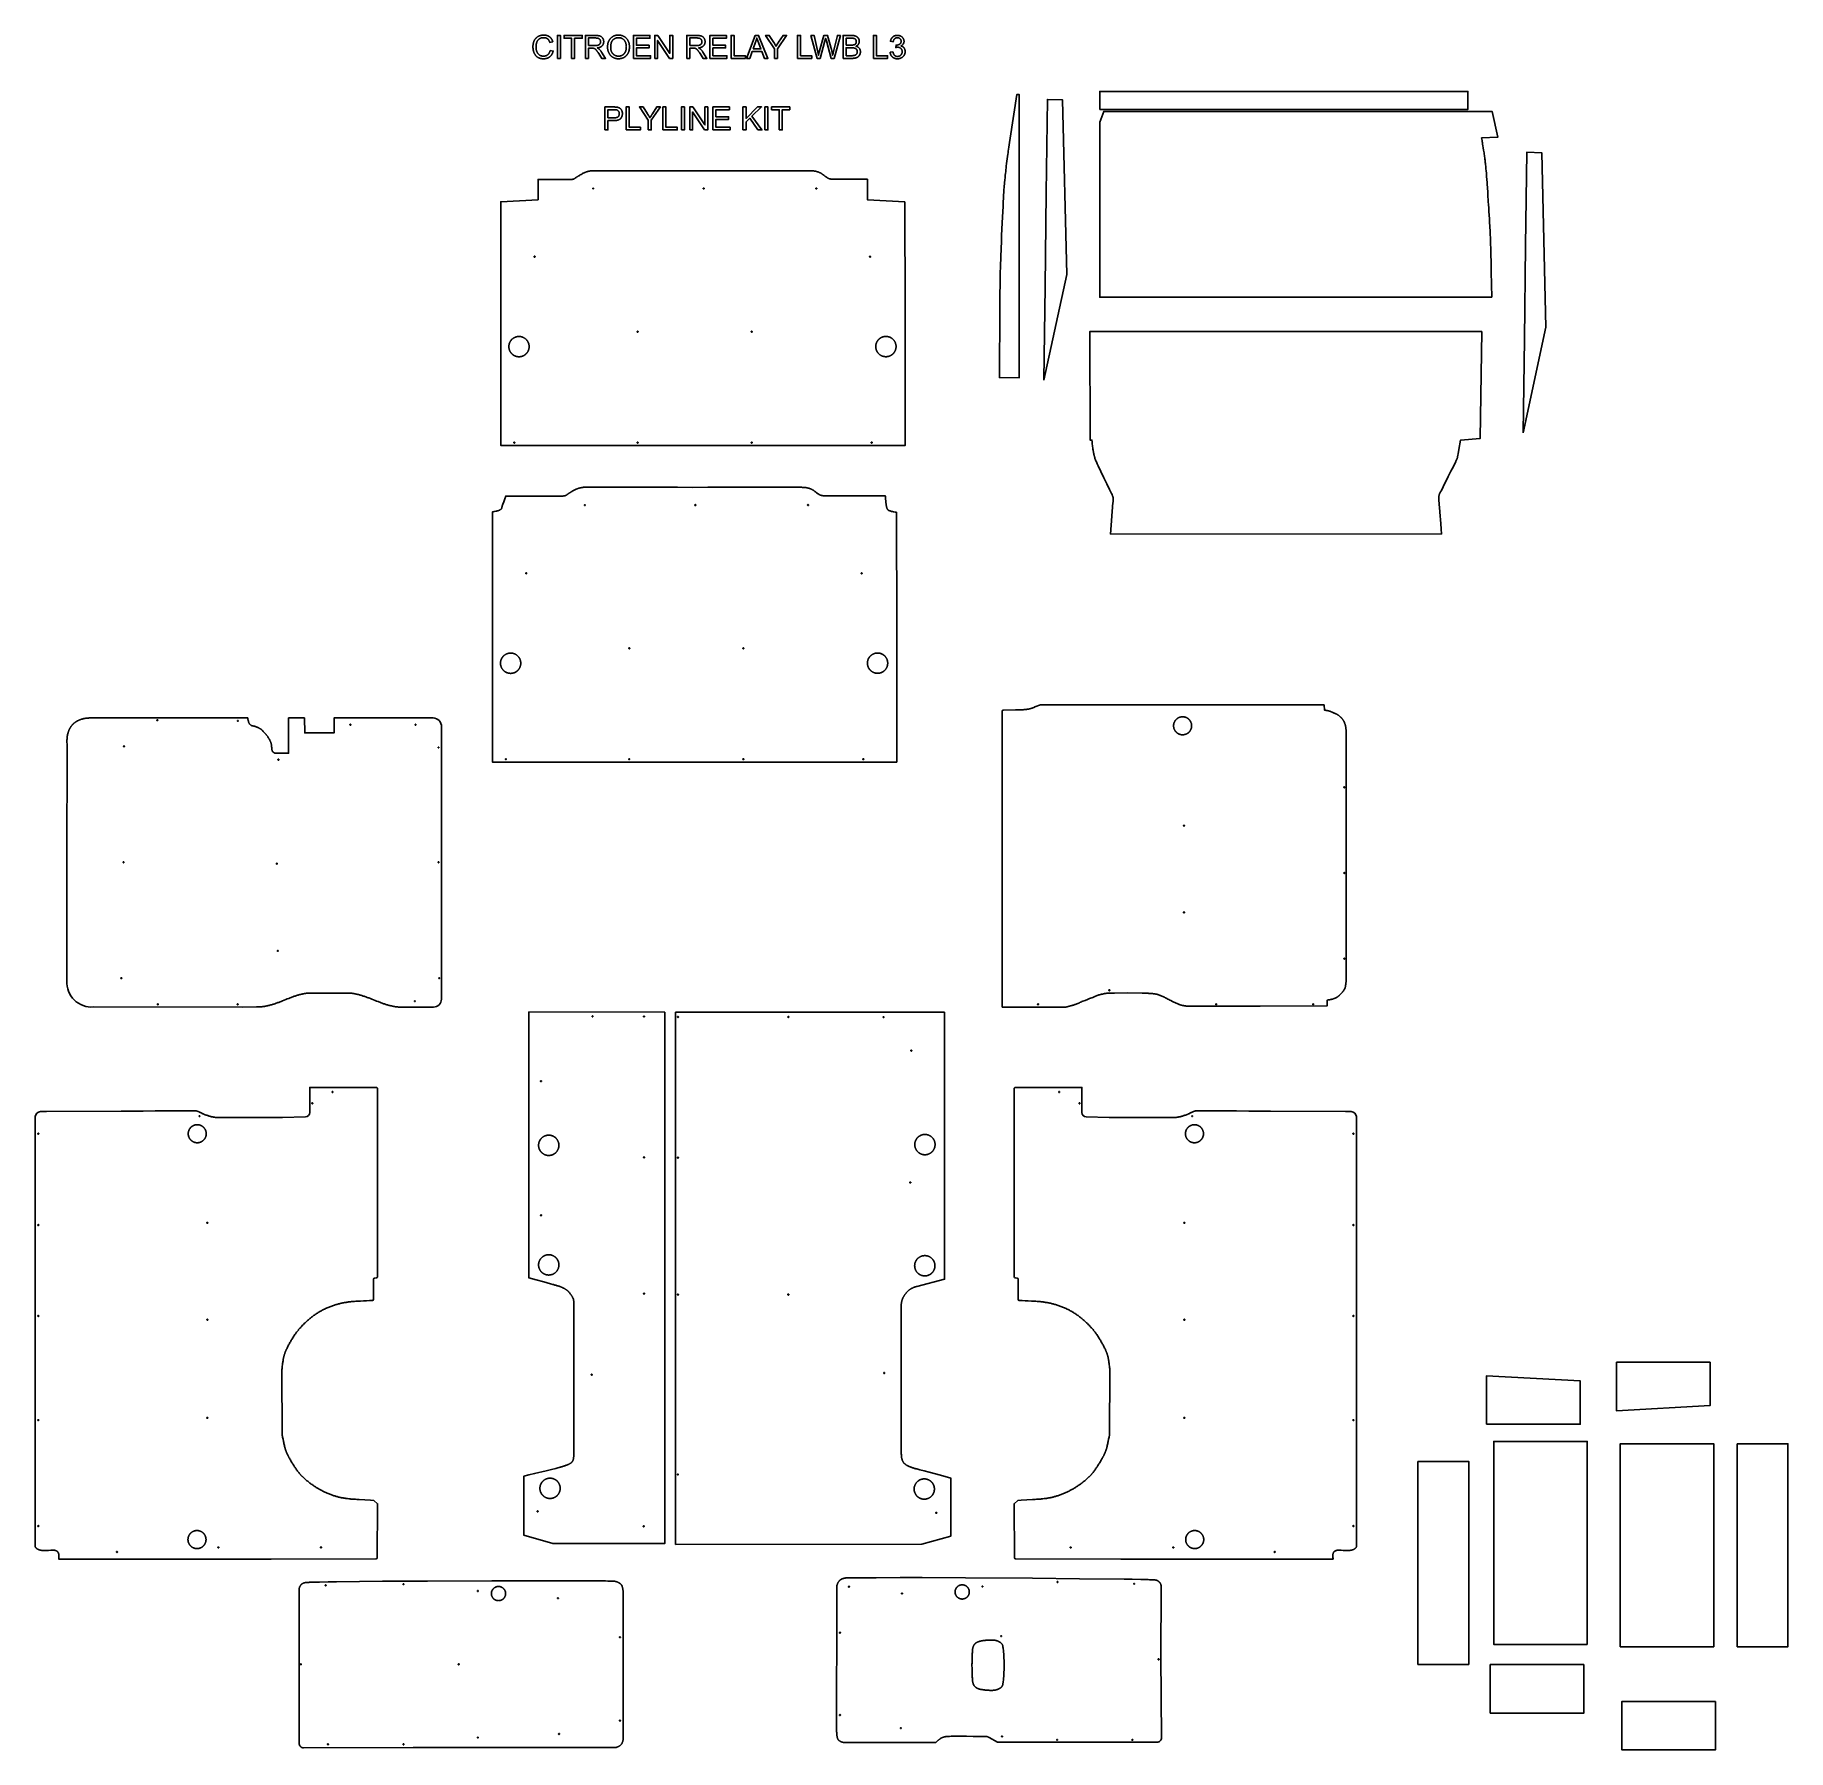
# Model space of a CAD drawing. Extents: x 51 to 7825, y -8 to 7597.
import ezdxf

# ---------------------------------------------------------------- set-up
doc = ezdxf.new("R2010")
doc.units = 0
doc.layers.add('Default Layer', color=1, linetype='CONTINUOUS')

msp = doc.modelspace()

# ---------------------------------------------------------------- linework, layer by layer
at = {"layer": 'Default Layer'}
for points in [[(2335.5, 7529.1), (2348.9, 7525.7), (2348.7, 7524.7), (2348.4, 7523.7), (2348.1, 7522.7), (2347.8, 7521.7), (2347.5, 7520.7), (2347.1, 7519.8), (2346.8, 7518.9), (2346.4, 7517.9), (2346, 7517), (2345.6, 7516.1), (2345.2, 7515.3), (2344.8, 7514.4), (2344.4, 7513.6), (2343.9, 7512.7), (2343.5, 7511.9), (2343, 7511.1), (2342.5, 7510.3), (2342, 7509.6), (2341.5, 7508.8), (2341, 7508.1), (2340.5, 7507.4), (2339.9, 7506.7), (2339.4, 7506), (2338.8, 7505.3), (2338.2, 7504.6), (2337.6, 7504), (2337, 7503.3), (2336.3, 7502.7), (2335.7, 7502.1), (2335, 7501.6), (2334.4, 7501), (2333.7, 7500.4), (2333, 7499.9), (2332.3, 7499.4), (2331.6, 7498.9), (2330.9, 7498.4), (2330.2, 7497.9), (2329.4, 7497.5), (2328.7, 7497.1), (2327.9, 7496.6), (2327.1, 7496.2), (2326.4, 7495.9), (2325.6, 7495.5), (2324.8, 7495.1), (2324, 7494.8), (2323.2, 7494.5), (2322.3, 7494.2), (2321.5, 7493.9), (2320.7, 7493.7), (2319.8, 7493.4), (2319, 7493.2), (2318.1, 7493), (2317.2, 7492.8), (2316.3, 7492.6), (2315.4, 7492.5), (2314.5, 7492.3), (2313.6, 7492.2), (2312.7, 7492.1), (2311.7, 7492), (2310.8, 7491.9), (2309.8, 7491.8), (2308.8, 7491.8), (2307.9, 7491.8), (2306.9, 7491.8), (2304.8, 7491.8), (2302.9, 7491.9), (2300.9, 7492), (2299, 7492.2), (2297.2, 7492.4), (2295.4, 7492.7), (2294.5, 7492.9), (2293.7, 7493), (2292.8, 7493.2), (2292, 7493.4), (2291.1, 7493.6), (2290.3, 7493.9), (2289.5, 7494.1), (2288.7, 7494.4), (2287.9, 7494.6), (2287.2, 7494.9), (2286.4, 7495.2), (2285.7, 7495.5), (2284.9, 7495.8), (2284.2, 7496.2), (2283.5, 7496.5), (2282.8, 7496.9), (2282.1, 7497.2), (2281.4, 7497.6), (2280.8, 7498), (2280.1, 7498.4), (2278.9, 7499.3), (2277.6, 7500.2), (2277, 7500.7), (2276.4, 7501.1), (2275.9, 7501.6), (2275.3, 7502.2), (2274.2, 7503.2), (2273.1, 7504.3), (2272.1, 7505.4), (2271.1, 7506.6), (2270.1, 7507.9), (2269.2, 7509.1), (2268.3, 7510.5), (2267.5, 7511.9), (2266.7, 7513.3), (2265.9, 7514.7), (2265.2, 7516.3), (2264.5, 7517.8), (2263.8, 7519.4), (2263.2, 7521), (2262.6, 7522.6), (2262.1, 7524.3), (2261.6, 7525.9), (2261.2, 7527.6), (2260.8, 7529.3), (2260.5, 7531), (2260.1, 7532.7), (2259.9, 7534.4), (2259.6, 7536.1), (2259.5, 7537.9), (2259.3, 7539.7), (2259.2, 7541.5), (2259.1, 7543.2), (2259.1, 7545.1), (2259.1, 7547), (2259.2, 7549), (2259.3, 7550.9), (2259.5, 7552.7), (2259.7, 7554.6), (2260, 7556.4), (2260.3, 7558.2), (2260.6, 7559.9), (2261, 7561.6), (2261.5, 7563.3), (2262, 7564.9), (2262.5, 7566.6), (2263.1, 7568.2), (2263.7, 7569.7), (2264.4, 7571.2), (2265.2, 7572.7), (2265.9, 7574.2), (2266.8, 7575.6), (2267.6, 7577), (2268.5, 7578.3), (2269.5, 7579.6), (2270.4, 7580.8), (2271.5, 7582), (2272.5, 7583.1), (2273.6, 7584.2), (2274.8, 7585.3), (2275.9, 7586.3), (2277.1, 7587.3), (2278.4, 7588.2), (2279.7, 7589), (2281, 7589.9), (2282.4, 7590.7), (2283.8, 7591.4), (2285.3, 7592.1), (2286.7, 7592.8), (2288.2, 7593.4), (2289.6, 7593.9), (2291.1, 7594.4), (2292.7, 7594.9), (2294.2, 7595.3), (2295.7, 7595.6), (2297.3, 7596), (2298.9, 7596.2), (2300.5, 7596.4), (2302.1, 7596.6), (2303.8, 7596.7), (2305.4, 7596.8), (2307.1, 7596.8), (2308, 7596.8), (2309, 7596.8), (2309.9, 7596.8), (2310.8, 7596.7), (2311.7, 7596.6), (2312.6, 7596.6), (2313.5, 7596.5), (2314.4, 7596.3), (2315.3, 7596.2), (2316.1, 7596.1), (2317, 7595.9), (2317.8, 7595.7), (2318.7, 7595.5), (2319.5, 7595.3), (2320.3, 7595.1), (2321.1, 7594.9), (2321.9, 7594.6), (2322.7, 7594.4), (2323.5, 7594.1), (2324.2, 7593.8), (2325, 7593.5), (2325.8, 7593.2), (2326.5, 7592.8), (2327.2, 7592.5), (2327.9, 7592.1), (2328.7, 7591.7), (2329.4, 7591.3), (2330.1, 7590.9), (2330.7, 7590.5), (2331.4, 7590), (2332.1, 7589.5), (2332.7, 7589.1), (2333.4, 7588.6), (2334, 7588.1), (2334.6, 7587.6), (2335.2, 7587), (2335.8, 7586.5), (2336.4, 7585.9), (2337, 7585.4), (2337.5, 7584.8), (2338.1, 7584.2), (2338.6, 7583.6), (2339.1, 7583), (2339.6, 7582.4), (2340.1, 7581.7), (2340.6, 7581.1), (2341.1, 7580.4), (2341.5, 7579.7), (2342, 7579), (2342.4, 7578.3), (2342.8, 7577.6), (2343.3, 7576.9), (2343.7, 7576.2), (2344, 7575.4), (2344.4, 7574.7), (2344.8, 7573.9), (2345.1, 7573.1), (2345.5, 7572.3), (2345.8, 7571.5), (2346.1, 7570.7), (2346.4, 7569.8), (2346.7, 7569), (2346.9, 7568.1), (2347.2, 7567.2), (2334, 7564.1), (2333.5, 7565.5), (2333, 7566.8), (2332.5, 7568.1), (2332, 7569.3), (2331.5, 7570.5), (2330.9, 7571.6), (2330.3, 7572.7), (2329.6, 7573.7), (2329, 7574.7), (2328.3, 7575.6), (2327.6, 7576.5), (2326.9, 7577.4), (2326.1, 7578.2), (2325.3, 7578.9), (2324.5, 7579.6), (2323.7, 7580.3), (2322.9, 7580.9), (2322, 7581.5), (2321.1, 7582), (2320.1, 7582.5), (2319.2, 7582.9), (2318.2, 7583.3), (2317.2, 7583.7), (2316.1, 7584.1), (2315.1, 7584.4), (2314, 7584.6), (2312.8, 7584.8), (2311.7, 7585), (2310.5, 7585.1), (2309.3, 7585.2), (2308.1, 7585.3), (2306.8, 7585.3), (2305.4, 7585.3), (2303.9, 7585.2), (2302.5, 7585.1), (2301.2, 7585), (2299.9, 7584.8), (2298.6, 7584.5), (2297.3, 7584.3), (2296, 7583.9), (2294.8, 7583.5), (2293.7, 7583.1), (2292.5, 7582.7), (2291.4, 7582.2), (2290.3, 7581.6), (2289.2, 7581), (2288.2, 7580.4), (2287.2, 7579.7), (2286.2, 7579), (2285.3, 7578.2), (2284.4, 7577.5), (2283.6, 7576.7), (2282.8, 7575.8), (2282, 7575), (2281.2, 7574.1), (2280.5, 7573.1), (2279.9, 7572.2), (2279.2, 7571.2), (2278.6, 7570.2), (2278.1, 7569.1), (2277.5, 7568), (2277, 7566.9), (2276.6, 7565.8), (2276.2, 7564.6), (2275.8, 7563.4), (2275.4, 7562.2), (2275.1, 7561), (2274.8, 7559.9), (2274.5, 7558.7), (2274.2, 7557.4), (2274, 7556.2), (2273.8, 7555), (2273.6, 7553.8), (2273.4, 7552.6), (2273.3, 7551.3), (2273.2, 7550.1), (2273.1, 7548.9), (2273, 7547.6), (2273, 7546.4), (2273, 7545.1), (2273, 7543.5), (2273, 7541.9), (2273.1, 7540.4), (2273.2, 7538.9), (2273.4, 7537.3), (2273.5, 7535.9), (2273.7, 7534.4), (2273.9, 7533), (2274.2, 7531.6), (2274.4, 7530.2), (2274.8, 7528.8), (2275.1, 7527.5), (2275.5, 7526.2), (2275.8, 7524.9), (2276.3, 7523.7), (2276.7, 7522.5), (2277.2, 7521.3), (2277.7, 7520.1), (2278.3, 7519), (2278.9, 7518), (2279.5, 7516.9), (2280.2, 7515.9), (2280.9, 7515), (2281.6, 7514), (2282.3, 7513.2), (2283.1, 7512.3), (2283.9, 7511.5), (2284.8, 7510.7), (2285.7, 7510), (2286.6, 7509.3), (2287.5, 7508.7), (2288.5, 7508.1), (2289.5, 7507.5), (2290.5, 7506.9), (2291.5, 7506.4), (2292.6, 7506), (2293.6, 7505.5), (2294.7, 7505.1), (2295.7, 7504.8), (2296.8, 7504.5), (2297.9, 7504.2), (2299, 7503.9), (2300.1, 7503.7), (2301.2, 7503.6), (2302.3, 7503.4), (2303.5, 7503.3), (2304.6, 7503.3), (2305.8, 7503.3), (2307.2, 7503.3), (2308.5, 7503.4), (2309.9, 7503.5), (2311.2, 7503.7), (2312.5, 7503.9), (2313.8, 7504.2), (2315, 7504.5), (2316.2, 7504.9), (2317.4, 7505.3), (2318.5, 7505.8), (2319.7, 7506.3), (2320.8, 7506.9), (2321.8, 7507.6), (2322.9, 7508.3), (2323.9, 7509), (2324.9, 7509.8), (2325.4, 7510.2), (2325.9, 7510.6), (2326.3, 7511.1), (2326.8, 7511.5), (2327.2, 7512), (2327.7, 7512.4), (2328.1, 7512.9), (2328.5, 7513.4), (2328.9, 7513.9), (2329.3, 7514.5), (2329.7, 7515), (2330.1, 7515.6), (2330.8, 7516.7), (2331.5, 7517.9), (2332.1, 7519.1), (2332.7, 7520.4), (2333.3, 7521.7), (2333.8, 7523.1), (2334.3, 7524.5), (2334.7, 7526), (2335.1, 7527.5), (2335.5, 7529.1)], [(2367.8, 7493.5), (2367.8, 7595.1), (2381.2, 7595.1), (2381.2, 7493.5), (2367.8, 7493.5)], [(2430.8, 7493.5), (2430.8, 7583.1), (2397.3, 7583.1), (2397.3, 7595.1), (2477.8, 7595.1), (2477.8, 7583.1), (2444.2, 7583.1), (2444.2, 7493.5), (2430.8, 7493.5)], [(2491.8, 7493.5), (2491.8, 7595.1), (2536.9, 7595.1), (2538.6, 7595.1), (2540.2, 7595.1), (2541.8, 7595), (2543.3, 7594.9), (2544.7, 7594.8), (2546.2, 7594.7), (2547.5, 7594.6), (2548.9, 7594.4), (2550.1, 7594.2), (2551.3, 7594), (2552.5, 7593.8), (2553.6, 7593.5), (2554.7, 7593.3), (2555.7, 7593), (2556.6, 7592.7), (2557.5, 7592.3), (2558.4, 7592), (2559.3, 7591.6), (2560.1, 7591.2), (2560.9, 7590.7), (2561.7, 7590.2), (2562.5, 7589.7), (2563.2, 7589.2), (2563.9, 7588.6), (2564.6, 7587.9), (2565.3, 7587.3), (2565.9, 7586.6), (2566.6, 7585.9), (2567.2, 7585.1), (2567.7, 7584.4), (2568.3, 7583.5), (2568.8, 7582.7), (2569.4, 7581.8), (2569.8, 7580.9), (2570.3, 7580), (2570.7, 7579.1), (2571.1, 7578.2), (2571.4, 7577.3), (2571.7, 7576.3), (2572, 7575.4), (2572.3, 7574.4), (2572.5, 7573.5), (2572.7, 7572.5), (2572.8, 7571.5), (2572.9, 7570.5), (2573, 7569.4), (2573.1, 7568.4), (2573.1, 7567.4), (2573, 7566), (2573, 7564.7), (2572.8, 7563.4), (2572.6, 7562.2), (2572.4, 7561), (2572.1, 7559.7), (2571.9, 7559.2), (2571.7, 7558.6), (2571.5, 7558), (2571.3, 7557.4), (2571.1, 7556.8), (2570.9, 7556.3), (2570.6, 7555.7), (2570.3, 7555.2), (2570.1, 7554.6), (2569.8, 7554.1), (2569.5, 7553.6), (2569.1, 7553.1), (2568.8, 7552.6), (2568.5, 7552), (2567.7, 7551.1), (2566.9, 7550.1), (2566.1, 7549.1), (2565.6, 7548.7), (2565.2, 7548.2), (2564.7, 7547.8), (2564.2, 7547.4), (2563.7, 7547), (2563.2, 7546.6), (2562.6, 7546.2), (2562.1, 7545.8), (2561.5, 7545.4), (2561, 7545), (2560.4, 7544.7), (2559.8, 7544.3), (2559.1, 7544), (2558.5, 7543.7), (2557.8, 7543.4), (2557.2, 7543.1), (2556.5, 7542.8), (2555.8, 7542.5), (2555.1, 7542.2), (2554.3, 7542), (2552.8, 7541.5), (2551.3, 7541.1), (2549.7, 7540.7), (2548, 7540.3), (2546.2, 7540), (2544.4, 7539.7), (2545.7, 7539.1), (2547, 7538.4), (2548.1, 7537.8), (2549.1, 7537.2), (2550.1, 7536.5), (2551, 7535.9), (2551.8, 7535.3), (2552.6, 7534.7), (2553.3, 7534), (2554, 7533.3), (2554.7, 7532.5), (2555.5, 7531.8), (2556.2, 7531), (2556.9, 7530.2), (2557.6, 7529.4), (2558.3, 7528.6), (2559, 7527.7), (2559.7, 7526.9), (2560.4, 7526), (2561, 7525), (2561.7, 7524.1), (2562.4, 7523.1), (2563.1, 7522.2), (2563.7, 7521.1), (2581.4, 7493.5), (2564.5, 7493.5), (2551, 7514.6), (2549.6, 7516.9), (2548.2, 7518.9), (2546.9, 7520.9), (2545.7, 7522.7), (2544.5, 7524.4), (2543.4, 7525.9), (2542.3, 7527.4), (2541.3, 7528.6), (2540.4, 7529.8), (2539.5, 7530.9), (2538.6, 7531.9), (2537.7, 7532.8), (2536.9, 7533.6), (2536, 7534.3), (2535.2, 7534.9), (2534.9, 7535.2), (2534.5, 7535.4), (2533.7, 7535.9), (2533, 7536.3), (2532.2, 7536.7), (2531.5, 7537.1), (2530.7, 7537.4), (2529.9, 7537.7), (2529.1, 7537.9), (2528.4, 7538.1), (2527.8, 7538.2), (2527, 7538.3), (2526.2, 7538.4), (2525.4, 7538.5), (2524.4, 7538.5), (2523.3, 7538.6), (2522.1, 7538.6), (2520.9, 7538.6), (2505.3, 7538.6), (2505.3, 7493.5), (2491.8, 7493.5)], [(2505.3, 7550.3), (2534.2, 7550.3), (2535.3, 7550.3), (2536.4, 7550.3), (2537.5, 7550.3), (2538.5, 7550.4), (2539.6, 7550.4), (2540.5, 7550.5), (2541.5, 7550.6), (2542.4, 7550.7), (2543.3, 7550.8), (2544.1, 7551), (2545, 7551.1), (2545.8, 7551.3), (2546.5, 7551.5), (2547.2, 7551.7), (2547.9, 7551.9), (2548.6, 7552.1), (2549.2, 7552.4), (2549.9, 7552.6), (2550.5, 7552.9), (2551.1, 7553.2), (2551.6, 7553.6), (2552.2, 7553.9), (2552.7, 7554.3), (2553.2, 7554.6), (2553.7, 7555), (2554.1, 7555.4), (2554.6, 7555.8), (2555, 7556.3), (2555.4, 7556.7), (2555.8, 7557.2), (2556.2, 7557.7), (2556.5, 7558.2), (2556.8, 7558.8), (2557.1, 7559.3), (2557.4, 7559.8), (2557.7, 7560.4), (2557.9, 7560.9), (2558.2, 7561.5), (2558.4, 7562.1), (2558.5, 7562.6), (2558.7, 7563.2), (2558.8, 7563.8), (2558.9, 7564.4), (2559, 7565), (2559.1, 7565.6), (2559.2, 7566.2), (2559.2, 7566.8), (2559.2, 7567.4), (2559.2, 7568.3), (2559.1, 7569.1), (2559, 7570), (2558.9, 7570.8), (2558.7, 7571.6), (2558.5, 7572.4), (2558.2, 7573.2), (2557.9, 7573.9), (2557.5, 7574.7), (2557.2, 7575.4), (2556.7, 7576.1), (2556.2, 7576.7), (2555.7, 7577.4), (2555.2, 7578), (2554.6, 7578.6), (2553.9, 7579.2), (2553.3, 7579.8), (2552.5, 7580.3), (2551.8, 7580.8), (2551, 7581.3), (2550.1, 7581.7), (2549.2, 7582.1), (2548.2, 7582.4), (2547.2, 7582.7), (2546.2, 7583), (2545.1, 7583.2), (2543.9, 7583.4), (2542.7, 7583.6), (2541.5, 7583.7), (2540.2, 7583.8), (2538.8, 7583.9), (2537.4, 7583.9), (2505.3, 7583.9), (2505.3, 7550.3)], [(2590.1, 7543), (2590.1, 7544.6), (2590.1, 7546.1), (2590.2, 7547.6), (2590.3, 7549.1), (2590.4, 7550.6), (2590.5, 7552.1), (2590.7, 7553.5), (2590.9, 7554.9), (2591.1, 7556.3), (2591.4, 7557.7), (2591.7, 7559.1), (2592, 7560.4), (2592.3, 7561.7), (2592.7, 7563), (2593, 7564.3), (2593.4, 7565.5), (2593.9, 7566.7), (2594.3, 7568), (2594.8, 7569.1), (2595.4, 7570.3), (2595.9, 7571.4), (2596.5, 7572.6), (2597.1, 7573.7), (2597.7, 7574.7), (2598.3, 7575.8), (2599, 7576.8), (2599.7, 7577.8), (2600.5, 7578.8), (2601.2, 7579.8), (2602, 7580.7), (2602.8, 7581.7), (2603.6, 7582.6), (2604.5, 7583.4), (2605.4, 7584.3), (2606.3, 7585.1), (2607.2, 7585.9), (2608.1, 7586.7), (2609, 7587.4), (2610, 7588.1), (2610.9, 7588.8), (2611.9, 7589.5), (2612.9, 7590.1), (2613.9, 7590.7), (2614.9, 7591.3), (2616, 7591.8), (2617, 7592.4), (2618.1, 7592.9), (2619.2, 7593.3), (2620.3, 7593.7), (2621.4, 7594.2), (2622.6, 7594.5), (2623.7, 7594.9), (2624.9, 7595.2), (2626, 7595.5), (2627.2, 7595.8), (2628.5, 7596), (2629.7, 7596.2), (2630.9, 7596.4), (2632.2, 7596.5), (2633.5, 7596.7), (2634.7, 7596.8), (2636, 7596.8), (2637.4, 7596.9), (2638.7, 7596.9), (2640.5, 7596.9), (2642.2, 7596.8), (2643.9, 7596.7), (2645.6, 7596.5), (2647.2, 7596.2), (2648.9, 7596), (2650.5, 7595.6), (2652.1, 7595.2), (2653.7, 7594.8), (2655.2, 7594.3), (2656.7, 7593.7), (2658.2, 7593.1), (2659.7, 7592.5), (2661.2, 7591.8), (2662.6, 7591), (2664.1, 7590.2), (2665.5, 7589.3), (2666.8, 7588.4), (2668.1, 7587.5), (2669.4, 7586.5), (2670.6, 7585.5), (2671.8, 7584.4), (2672.9, 7583.3), (2674, 7582.1), (2675.1, 7580.9), (2676.1, 7579.7), (2677, 7578.4), (2678, 7577.1), (2678.9, 7575.7), (2679.7, 7574.3), (2680.5, 7572.9), (2681.3, 7571.4), (2682, 7569.9), (2682.7, 7568.3), (2683.3, 7566.8), (2683.9, 7565.2), (2684.4, 7563.6), (2684.9, 7561.9), (2685.3, 7560.3), (2685.7, 7558.6), (2686.1, 7556.9), (2686.4, 7555.1), (2686.6, 7553.4), (2686.8, 7551.6), (2687, 7549.8), (2687.1, 7547.9), (2687.2, 7546.1), (2687.2, 7544.2), (2687.2, 7542.2), (2687.1, 7540.3), (2687, 7538.5), (2686.8, 7536.6), (2686.6, 7534.8), (2686.3, 7533), (2686, 7531.3), (2685.7, 7529.5), (2685.2, 7527.8), (2684.8, 7526.1), (2684.3, 7524.4), (2683.7, 7522.8), (2683.1, 7521.2), (2682.4, 7519.6), (2681.7, 7518), (2681, 7516.5), (2680.2, 7515), (2679.3, 7513.5), (2678.5, 7512.1), (2677.5, 7510.8), (2676.6, 7509.5), (2676.1, 7508.8), (2675.6, 7508.2), (2675.1, 7507.6), (2674.5, 7507), (2674, 7506.4), (2673.4, 7505.8), (2672.9, 7505.2), (2672.3, 7504.6), (2671.7, 7504.1), (2671.2, 7503.6), (2670.6, 7503), (2669.9, 7502.5), (2669.3, 7502), (2668.7, 7501.5), (2668.1, 7501), (2667.4, 7500.6), (2666.8, 7500.1), (2666.1, 7499.7), (2665.4, 7499.2), (2664.7, 7498.8), (2664, 7498.4), (2663.3, 7498), (2661.9, 7497.2), (2660.4, 7496.5), (2659, 7495.9), (2657.5, 7495.3), (2656, 7494.7), (2654.5, 7494.2), (2653, 7493.7), (2651.4, 7493.3), (2649.9, 7493), (2648.3, 7492.6), (2646.7, 7492.4), (2645.1, 7492.2), (2643.5, 7492), (2641.9, 7491.9), (2640.3, 7491.8), (2638.6, 7491.8), (2636.9, 7491.8), (2635.1, 7491.9), (2633.4, 7492), (2631.7, 7492.2), (2630, 7492.4), (2628.3, 7492.7), (2626.7, 7493.1), (2625.1, 7493.5), (2623.5, 7494), (2621.9, 7494.5), (2620.3, 7495), (2618.8, 7495.7), (2617.3, 7496.3), (2615.9, 7497.1), (2614.4, 7497.9), (2613, 7498.7), (2611.6, 7499.6), (2610.3, 7500.5), (2608.9, 7501.5), (2607.7, 7502.5), (2606.5, 7503.5), (2605.3, 7504.6), (2604.2, 7505.7), (2603.1, 7506.9), (2602, 7508.1), (2601, 7509.3), (2600, 7510.6), (2599.1, 7511.9), (2598.2, 7513.3), (2597.4, 7514.7), (2596.6, 7516.1), (2595.9, 7517.6), (2595.2, 7519.1), (2594.5, 7520.6), (2593.9, 7522.2), (2593.3, 7523.7), (2592.8, 7525.2), (2592.3, 7526.8), (2591.9, 7528.4), (2591.5, 7530), (2591.2, 7531.5), (2590.9, 7533.1), (2590.6, 7534.8), (2590.4, 7536.4), (2590.3, 7538), (2590.1, 7539.7), (2590.1, 7541.3), (2590.1, 7543)], [(2603.9, 7542.8), (2603.9, 7541.6), (2604, 7540.5), (2604, 7539.4), (2604.1, 7538.3), (2604.2, 7537.2), (2604.3, 7536.2), (2604.4, 7535.1), (2604.5, 7534.1), (2604.7, 7533.1), (2604.9, 7532.1), (2605.1, 7531.1), (2605.3, 7530.1), (2605.5, 7529.1), (2605.8, 7528.2), (2606.1, 7527.3), (2606.4, 7526.3), (2606.7, 7525.5), (2607, 7524.6), (2607.4, 7523.7), (2607.8, 7522.8), (2608.2, 7522), (2608.6, 7521.2), (2609, 7520.4), (2609.4, 7519.6), (2609.9, 7518.8), (2610.4, 7518.1), (2610.9, 7517.3), (2611.4, 7516.6), (2612, 7515.9), (2612.6, 7515.2), (2613.1, 7514.5), (2613.8, 7513.8), (2614.4, 7513.2), (2615, 7512.5), (2615.7, 7511.9), (2616.3, 7511.3), (2617, 7510.8), (2617.6, 7510.2), (2618.3, 7509.7), (2619, 7509.2), (2619.7, 7508.7), (2620.4, 7508.2), (2621.2, 7507.8), (2621.9, 7507.4), (2622.6, 7507), (2623.4, 7506.6), (2624.1, 7506.2), (2624.9, 7505.9), (2625.7, 7505.6), (2626.5, 7505.3), (2627.3, 7505), (2628.1, 7504.8), (2628.9, 7504.5), (2629.7, 7504.3), (2630.6, 7504.1), (2631.4, 7503.9), (2632.3, 7503.8), (2633.2, 7503.6), (2634, 7503.5), (2634.9, 7503.4), (2635.8, 7503.4), (2636.7, 7503.3), (2637.6, 7503.3), (2638.6, 7503.3), (2639.5, 7503.3), (2640.4, 7503.3), (2641.4, 7503.4), (2642.3, 7503.4), (2643.2, 7503.5), (2644.1, 7503.6), (2644.9, 7503.8), (2645.8, 7503.9), (2646.7, 7504.1), (2647.5, 7504.3), (2648.4, 7504.5), (2649.2, 7504.8), (2650, 7505), (2650.8, 7505.3), (2651.6, 7505.6), (2652.4, 7505.9), (2653.2, 7506.3), (2653.9, 7506.6), (2654.7, 7507), (2655.4, 7507.4), (2656.2, 7507.9), (2656.9, 7508.3), (2657.6, 7508.8), (2658.3, 7509.3), (2659, 7509.8), (2659.7, 7510.3), (2660.3, 7510.9), (2661, 7511.4), (2661.6, 7512), (2662.3, 7512.6), (2662.9, 7513.3), (2663.5, 7513.9), (2664.1, 7514.6), (2664.7, 7515.3), (2665.3, 7516), (2665.8, 7516.8), (2666.3, 7517.5), (2666.9, 7518.3), (2667.3, 7519), (2667.8, 7519.8), (2668.3, 7520.7), (2668.7, 7521.5), (2669.1, 7522.3), (2669.5, 7523.2), (2669.9, 7524.1), (2670.2, 7525), (2670.6, 7525.9), (2670.9, 7526.9), (2671.2, 7527.8), (2671.5, 7528.8), (2671.7, 7529.8), (2672, 7530.8), (2672.2, 7531.8), (2672.4, 7532.8), (2672.6, 7533.9), (2672.7, 7535), (2672.9, 7536.1), (2673, 7537.2), (2673.1, 7538.3), (2673.2, 7539.5), (2673.3, 7540.6), (2673.3, 7541.8), (2673.3, 7543), (2673.4, 7544.2), (2673.3, 7545.8), (2673.3, 7547.3), (2673.2, 7548.8), (2673.1, 7550.2), (2672.9, 7551.7), (2672.8, 7553.1), (2672.5, 7554.5), (2672.3, 7555.8), (2672, 7557.2), (2671.7, 7558.5), (2671.4, 7559.8), (2671, 7561), (2670.6, 7562.3), (2670.1, 7563.5), (2669.6, 7564.7), (2669.1, 7565.9), (2668.6, 7567), (2668, 7568.1), (2667.4, 7569.2), (2666.8, 7570.2), (2666.1, 7571.2), (2665.5, 7572.2), (2664.7, 7573.2), (2664, 7574.1), (2663.2, 7575), (2662.4, 7575.8), (2661.5, 7576.6), (2660.7, 7577.4), (2659.8, 7578.2), (2658.8, 7578.9), (2657.9, 7579.5), (2656.9, 7580.2), (2655.8, 7580.8), (2654.8, 7581.4), (2653.8, 7581.9), (2652.7, 7582.4), (2651.6, 7582.9), (2650.5, 7583.3), (2649.4, 7583.7), (2648.3, 7584), (2647.2, 7584.3), (2646, 7584.6), (2644.9, 7584.8), (2643.7, 7585), (2642.5, 7585.1), (2641.3, 7585.2), (2640, 7585.3), (2638.8, 7585.3), (2637.9, 7585.3), (2637, 7585.3), (2636.1, 7585.2), (2635.3, 7585.2), (2634.4, 7585.1), (2633.6, 7585), (2632.7, 7584.9), (2631.9, 7584.7), (2631.1, 7584.5), (2630.2, 7584.4), (2629.4, 7584.2), (2628.6, 7583.9), (2627.8, 7583.7), (2627, 7583.4), (2626.3, 7583.2), (2625.5, 7582.9), (2624.7, 7582.5), (2624, 7582.2), (2623.2, 7581.9), (2622.5, 7581.5), (2621.7, 7581.1), (2621, 7580.7), (2620.3, 7580.2), (2619.6, 7579.8), (2618.9, 7579.3), (2618.2, 7578.8), (2617.5, 7578.3), (2616.8, 7577.8), (2616.1, 7577.2), (2615.5, 7576.7), (2614.8, 7576.1), (2614.2, 7575.5), (2613.5, 7574.9), (2612.9, 7574.2), (2612.3, 7573.5), (2611.8, 7572.8), (2611.2, 7572.1), (2610.7, 7571.4), (2610.2, 7570.6), (2609.7, 7569.8), (2609.2, 7568.9), (2608.8, 7568.1), (2608.3, 7567.2), (2607.9, 7566.3), (2607.5, 7565.4), (2607.2, 7564.4), (2606.8, 7563.4), (2606.5, 7562.4), (2606.2, 7561.4), (2605.9, 7560.3), (2605.6, 7559.2), (2605.4, 7558.1), (2605.1, 7557), (2604.9, 7555.8), (2604.7, 7554.6), (2604.6, 7553.4), (2604.4, 7552.2), (2604.3, 7550.9), (2604.2, 7549.6), (2604.1, 7548.3), (2604, 7547), (2604, 7545.6), (2603.9, 7544.2), (2603.9, 7542.8)], [(2704.8, 7493.5), (2704.8, 7595.1), (2778.3, 7595.1), (2778.3, 7583.1), (2718.3, 7583.1), (2718.3, 7552), (2774.5, 7552), (2774.5, 7540.1), (2718.3, 7540.1), (2718.3, 7505.5), (2780.6, 7505.5), (2780.6, 7493.5), (2704.8, 7493.5)], [(2799.1, 7493.5), (2799.1, 7595.1), (2812.9, 7595.1), (2866.2, 7515.3), (2866.2, 7595.1), (2879.1, 7595.1), (2879.1, 7493.5), (2865.3, 7493.5), (2812, 7573.3), (2812, 7493.5), (2799.1, 7493.5)], [(2941.4, 7493.5), (2941.4, 7595.1), (2986.4, 7595.1), (2988.1, 7595.1), (2989.7, 7595.1), (2991.3, 7595), (2992.8, 7594.9), (2994.3, 7594.8), (2995.7, 7594.7), (2997, 7594.6), (2998.4, 7594.4), (2999.6, 7594.2), (3000.8, 7594), (3002, 7593.8), (3003.1, 7593.5), (3004.2, 7593.3), (3005.2, 7593), (3006.1, 7592.7), (3007.1, 7592.3), (3007.9, 7592), (3008.8, 7591.6), (3009.6, 7591.2), (3010.4, 7590.7), (3011.2, 7590.2), (3012, 7589.7), (3012.7, 7589.2), (3013.4, 7588.6), (3014.1, 7587.9), (3014.8, 7587.3), (3015.4, 7586.6), (3016.1, 7585.9), (3016.7, 7585.1), (3017.3, 7584.4), (3017.8, 7583.5), (3018.4, 7582.7), (3018.9, 7581.8), (3019.3, 7580.9), (3019.8, 7580), (3020.2, 7579.1), (3020.6, 7578.2), (3020.9, 7577.3), (3021.2, 7576.3), (3021.5, 7575.4), (3021.8, 7574.4), (3022, 7573.5), (3022.2, 7572.5), (3022.3, 7571.5), (3022.4, 7570.5), (3022.5, 7569.4), (3022.6, 7568.4), (3022.6, 7567.4), (3022.6, 7566), (3022.5, 7564.7), (3022.3, 7563.4), (3022.1, 7562.2), (3021.9, 7561), (3021.6, 7559.7), (3021.4, 7559.2), (3021.2, 7558.6), (3021, 7558), (3020.8, 7557.4), (3020.6, 7556.8), (3020.4, 7556.3), (3020.1, 7555.7), (3019.8, 7555.2), (3019.6, 7554.6), (3019.3, 7554.1), (3019, 7553.6), (3018.6, 7553.1), (3018.3, 7552.6), (3018, 7552), (3017.2, 7551.1), (3016.4, 7550.1), (3015.6, 7549.1), (3015.1, 7548.7), (3014.7, 7548.2), (3014.2, 7547.8), (3013.7, 7547.4), (3013.2, 7547), (3012.7, 7546.6), (3012.2, 7546.2), (3011.6, 7545.8), (3011, 7545.4), (3010.5, 7545), (3009.9, 7544.7), (3009.3, 7544.3), (3008.6, 7544), (3008, 7543.7), (3007.3, 7543.4), (3006.7, 7543.1), (3006, 7542.8), (3005.3, 7542.5), (3004.6, 7542.2), (3003.9, 7542), (3002.4, 7541.5), (3000.8, 7541.1), (2999.2, 7540.7), (2997.5, 7540.3), (2995.8, 7540), (2994, 7539.7), (2995.3, 7539.1), (2996.5, 7538.4), (2997.6, 7537.8), (2998.7, 7537.2), (2999.6, 7536.5), (3000.5, 7535.9), (3001.3, 7535.3), (3002.1, 7534.7), (3002.8, 7534), (3003.5, 7533.3), (3004.3, 7532.5), (3005, 7531.8), (3005.7, 7531), (3006.4, 7530.2), (3007.1, 7529.4), (3007.8, 7528.6), (3008.5, 7527.7), (3009.2, 7526.9), (3009.9, 7526), (3010.6, 7525), (3011.2, 7524.1), (3011.9, 7523.1), (3012.6, 7522.2), (3013.2, 7521.1), (3030.9, 7493.5), (3014, 7493.5), (3000.5, 7514.6), (2999.1, 7516.9), (2997.7, 7518.9), (2996.4, 7520.9), (2995.2, 7522.7), (2994, 7524.4), (2992.9, 7525.9), (2991.8, 7527.4), (2990.8, 7528.6), (2989.9, 7529.8), (2989, 7530.9), (2988.1, 7531.9), (2987.2, 7532.8), (2986.4, 7533.6), (2985.5, 7534.3), (2984.8, 7534.9), (2984.4, 7535.2), (2984, 7535.4), (2983.2, 7535.9), (2982.5, 7536.3), (2981.7, 7536.7), (2981, 7537.1), (2980.2, 7537.4), (2979.4, 7537.7), (2978.7, 7537.9), (2977.9, 7538.1), (2977.3, 7538.2), (2976.6, 7538.3), (2975.8, 7538.4), (2974.9, 7538.5), (2973.9, 7538.5), (2972.8, 7538.6), (2971.6, 7538.6), (2970.4, 7538.6), (2954.8, 7538.6), (2954.8, 7493.5), (2941.4, 7493.5)], [(2954.8, 7550.3), (2983.7, 7550.3), (2984.8, 7550.3), (2985.9, 7550.3), (2987, 7550.3), (2988.1, 7550.4), (2989.1, 7550.4), (2990, 7550.5), (2991, 7550.6), (2991.9, 7550.7), (2992.8, 7550.8), (2993.7, 7551), (2994.5, 7551.1), (2995.3, 7551.3), (2996, 7551.5), (2996.8, 7551.7), (2997.4, 7551.9), (2998.1, 7552.1), (2998.8, 7552.4), (2999.4, 7552.6), (3000, 7552.9), (3000.6, 7553.2), (3001.1, 7553.6), (3001.7, 7553.9), (3002.2, 7554.3), (3002.7, 7554.6), (3003.2, 7555), (3003.6, 7555.4), (3004.1, 7555.8), (3004.5, 7556.3), (3004.9, 7556.7), (3005.3, 7557.2), (3005.7, 7557.7), (3006, 7558.2), (3006.3, 7558.8), (3006.6, 7559.3), (3006.9, 7559.8), (3007.2, 7560.4), (3007.4, 7560.9), (3007.7, 7561.5), (3007.9, 7562.1), (3008, 7562.6), (3008.2, 7563.2), (3008.3, 7563.8), (3008.5, 7564.4), (3008.5, 7565), (3008.6, 7565.6), (3008.7, 7566.2), (3008.7, 7566.8), (3008.7, 7567.4), (3008.7, 7568.3), (3008.6, 7569.1), (3008.5, 7570), (3008.4, 7570.8), (3008.2, 7571.6), (3008, 7572.4), (3007.7, 7573.2), (3007.4, 7573.9), (3007.1, 7574.7), (3006.7, 7575.4), (3006.2, 7576.1), (3005.8, 7576.7), (3005.2, 7577.4), (3004.7, 7578), (3004.1, 7578.6), (3003.5, 7579.2), (3002.8, 7579.8), (3002.1, 7580.3), (3001.3, 7580.8), (3000.5, 7581.3), (2999.6, 7581.7), (2998.7, 7582.1), (2997.7, 7582.4), (2996.7, 7582.7), (2995.7, 7583), (2994.6, 7583.2), (2993.4, 7583.4), (2992.2, 7583.6), (2991, 7583.7), (2989.7, 7583.8), (2988.3, 7583.9), (2987, 7583.9), (2954.8, 7583.9), (2954.8, 7550.3)], [(3043.9, 7493.5), (3043.9, 7595.1), (3117.4, 7595.1), (3117.4, 7583.1), (3057.4, 7583.1), (3057.4, 7552), (3113.6, 7552), (3113.6, 7540.1), (3057.4, 7540.1), (3057.4, 7505.5), (3119.7, 7505.5), (3119.7, 7493.5), (3043.9, 7493.5)], [(3137.8, 7493.5), (3137.8, 7595.1), (3151.2, 7595.1), (3151.2, 7505.5), (3201.2, 7505.5), (3201.2, 7493.5), (3137.8, 7493.5)], [(3206.1, 7493.5), (3245.1, 7595.1), (3259.6, 7595.1), (3301.2, 7493.5), (3285.9, 7493.5), (3274, 7524.3), (3231.5, 7524.3), (3220.4, 7493.5), (3206.1, 7493.5)], [(3235.4, 7535.2), (3269.9, 7535.2), (3259.3, 7563.4), (3258.1, 7566.5), (3257, 7569.5), (3256, 7572.3), (3255, 7575), (3254.2, 7577.6), (3253.4, 7580), (3252.7, 7582.3), (3252, 7584.4), (3251.5, 7582), (3251, 7579.5), (3250.4, 7577.1), (3249.7, 7574.7), (3249, 7572.3), (3248.2, 7569.8), (3247.4, 7567.4), (3246.6, 7565), (3235.4, 7535.2)], [(3330, 7493.5), (3330, 7536.5), (3290.9, 7595.1), (3307.2, 7595.1), (3327.2, 7564.5), (3328.6, 7562.3), (3330, 7560.2), (3331.3, 7558), (3332.6, 7555.9), (3333.9, 7553.7), (3335.1, 7551.6), (3336.4, 7549.4), (3337.6, 7547.3), (3338.7, 7549.3), (3340, 7551.4), (3341.3, 7553.5), (3342.6, 7555.8), (3344, 7558), (3345.5, 7560.4), (3347.1, 7562.8), (3348.7, 7565.2), (3368.3, 7595.1), (3384, 7595.1), (3343.5, 7536.5), (3343.5, 7493.5), (3330, 7493.5)], [(3432.4, 7493.5), (3432.4, 7595.1), (3445.8, 7595.1), (3445.8, 7505.5), (3495.9, 7505.5), (3495.9, 7493.5), (3432.4, 7493.5)], [(3519.1, 7493.5), (3492.1, 7595.1), (3505.9, 7595.1), (3521.4, 7528.5), (3522, 7525.9), (3522.6, 7523.3), (3523.1, 7520.7), (3523.7, 7518.1), (3524.2, 7515.5), (3524.7, 7512.9), (3525.2, 7510.3), (3525.7, 7507.7), (3527.4, 7515), (3528.7, 7520.5), (3529.7, 7524.4), (3530.2, 7526.5), (3549.6, 7595.1), (3565.8, 7595.1), (3580.3, 7543.7), (3581, 7541.3), (3581.7, 7538.9), (3582.3, 7536.6), (3582.9, 7534.3), (3583.5, 7531.9), (3584, 7529.6), (3584.5, 7527.4), (3585.1, 7525.1), (3585.5, 7522.9), (3586, 7520.7), (3586.4, 7518.5), (3586.8, 7516.3), (3587.2, 7514.1), (3587.6, 7512), (3587.9, 7509.8), (3588.2, 7507.7), (3588.7, 7510.2), (3589.3, 7512.7), (3589.9, 7515.3), (3590.5, 7518), (3591.1, 7520.9), (3591.8, 7523.8), (3593.3, 7529.8), (3609.2, 7595.1), (3622.8, 7595.1), (3594.9, 7493.5), (3581.9, 7493.5), (3560.5, 7570.9), (3559.3, 7575.3), (3558.4, 7578.7), (3557.7, 7581.3), (3557.3, 7582.8), (3556.5, 7579.5), (3555.8, 7576.4), (3555.1, 7573.5), (3554.4, 7570.9), (3532.8, 7493.5), (3519.1, 7493.5)], [(3634.7, 7493.5), (3634.7, 7595.1), (3672.9, 7595.1), (3674.3, 7595.1), (3675.7, 7595), (3677.1, 7595), (3678.4, 7594.9), (3679.7, 7594.8), (3680.9, 7594.7), (3682.2, 7594.5), (3683.3, 7594.3), (3684.5, 7594.1), (3685.6, 7593.9), (3686.7, 7593.6), (3687.7, 7593.3), (3688.7, 7593), (3689.7, 7592.7), (3690.6, 7592.4), (3691.5, 7592), (3692.4, 7591.6), (3693.2, 7591.2), (3694, 7590.7), (3694.8, 7590.2), (3695.6, 7589.7), (3696.4, 7589.2), (3697.1, 7588.7), (3697.8, 7588.1), (3698.5, 7587.5), (3699.1, 7586.8), (3699.7, 7586.2), (3700.4, 7585.5), (3700.9, 7584.8), (3701.5, 7584), (3702, 7583.3), (3702.5, 7582.5), (3703, 7581.7), (3703.5, 7580.9), (3703.9, 7580.1), (3704.3, 7579.3), (3704.6, 7578.4), (3705, 7577.6), (3705.3, 7576.8), (3705.5, 7576), (3705.8, 7575.1), (3706, 7574.3), (3706.2, 7573.4), (3706.3, 7572.6), (3706.4, 7571.7), (3706.5, 7570.8), (3706.5, 7570), (3706.5, 7569.1), (3706.5, 7568.3), (3706.5, 7567.5), (3706.4, 7566.7), (3706.3, 7565.9), (3706.2, 7565.1), (3706, 7564.3), (3705.9, 7563.6), (3705.7, 7562.8), (3705.4, 7562), (3705.2, 7561.3), (3704.9, 7560.5), (3704.6, 7559.8), (3704.2, 7559), (3703.8, 7558.3), (3703.4, 7557.6), (3703, 7556.8), (3702.6, 7556.1), (3702.1, 7555.4), (3701.6, 7554.8), (3701, 7554.1), (3700.4, 7553.5), (3699.9, 7552.8), (3699.2, 7552.2), (3698.6, 7551.6), (3697.9, 7551.1), (3697.2, 7550.5), (3696.4, 7550), (3695.7, 7549.5), (3694.9, 7549), (3694.1, 7548.5), (3693.2, 7548), (3692.3, 7547.6), (3693.5, 7547.2), (3694.6, 7546.8), (3695.6, 7546.4), (3696.7, 7546), (3697.7, 7545.5), (3698.6, 7545), (3699.6, 7544.5), (3700.5, 7543.9), (3701.3, 7543.3), (3702.2, 7542.7), (3703, 7542), (3703.7, 7541.4), (3704.5, 7540.6), (3705.2, 7539.9), (3705.8, 7539.1), (3706.5, 7538.3), (3707.1, 7537.5), (3707.6, 7536.7), (3708.2, 7535.8), (3708.7, 7534.9), (3709.1, 7534), (3709.5, 7533.1), (3709.9, 7532.2), (3710.2, 7531.2), (3710.5, 7530.3), (3710.8, 7529.3), (3711, 7528.3), (3711.2, 7527.2), (3711.3, 7526.2), (3711.4, 7525.1), (3711.4, 7524.1), (3711.5, 7523), (3711.5, 7522.1), (3711.4, 7521.2), (3711.4, 7520.3), (3711.3, 7519.4), (3711.2, 7518.6), (3711, 7517.7), (3710.9, 7516.9), (3710.7, 7516.1), (3710.5, 7515.2), (3710.3, 7514.4), (3710, 7513.6), (3709.7, 7512.8), (3709.5, 7512), (3709.1, 7511.2), (3708.8, 7510.4), (3708.4, 7509.6), (3708, 7508.9), (3707.6, 7508.2), (3707.2, 7507.5), (3706.8, 7506.8), (3706.4, 7506.1), (3706, 7505.5), (3705.5, 7504.8), (3705.1, 7504.2), (3704.6, 7503.7), (3704.1, 7503.1), (3703.6, 7502.6), (3703.1, 7502.1), (3702.6, 7501.6), (3702.1, 7501.1), (3701.5, 7500.6), (3701, 7500.2), (3700.4, 7499.8), (3699.9, 7499.4), (3699.3, 7499), (3698.6, 7498.7), (3698, 7498.3), (3697.4, 7497.9), (3696.7, 7497.6), (3696, 7497.3), (3695.3, 7497), (3694.6, 7496.7), (3693.8, 7496.4), (3693.1, 7496.1), (3692.3, 7495.9), (3691.5, 7495.6), (3690.7, 7495.4), (3689.8, 7495.2), (3689, 7495), (3688.1, 7494.8), (3687.2, 7494.6), (3686.3, 7494.4), (3685.4, 7494.3), (3684.4, 7494.1), (3683.4, 7494), (3682.4, 7493.9), (3681.4, 7493.8), (3680.3, 7493.7), (3678.1, 7493.6), (3675.9, 7493.5), (3673.5, 7493.5), (3634.7, 7493.5)], [(3648.2, 7552.4), (3670.2, 7552.4), (3672.3, 7552.4), (3674.3, 7552.5), (3676.2, 7552.6), (3677.8, 7552.7), (3679.4, 7552.9), (3680.7, 7553.1), (3681.3, 7553.2), (3681.9, 7553.3), (3682.5, 7553.4), (3683, 7553.6), (3683.6, 7553.8), (3684.2, 7554), (3684.8, 7554.2), (3685.4, 7554.5), (3685.9, 7554.7), (3686.5, 7555), (3687, 7555.3), (3687.5, 7555.6), (3687.9, 7555.9), (3688.4, 7556.3), (3688.8, 7556.6), (3689.2, 7557), (3689.6, 7557.4), (3690, 7557.8), (3690.3, 7558.2), (3690.7, 7558.6), (3691, 7559.1), (3691.3, 7559.6), (3691.6, 7560), (3691.8, 7560.5), (3692.1, 7561), (3692.3, 7561.5), (3692.5, 7562.1), (3692.6, 7562.6), (3692.8, 7563.2), (3692.9, 7563.8), (3693, 7564.4), (3693.1, 7565), (3693.2, 7565.6), (3693.3, 7566.2), (3693.3, 7566.9), (3693.3, 7567.5), (3693.3, 7568.1), (3693.3, 7568.8), (3693.2, 7569.4), (3693.2, 7570), (3693.1, 7570.6), (3693, 7571.1), (3692.8, 7571.7), (3692.7, 7572.3), (3692.5, 7572.8), (3692.4, 7573.4), (3692.2, 7573.9), (3691.9, 7574.4), (3691.7, 7574.9), (3691.4, 7575.4), (3691.2, 7575.9), (3690.9, 7576.4), (3690.6, 7576.9), (3690.2, 7577.3), (3689.9, 7577.8), (3689.5, 7578.2), (3689.2, 7578.6), (3688.8, 7578.9), (3688.4, 7579.3), (3687.9, 7579.6), (3687.5, 7580), (3687, 7580.3), (3686.6, 7580.5), (3686.1, 7580.8), (3685.6, 7581), (3685, 7581.3), (3684.5, 7581.5), (3683.9, 7581.7), (3683.4, 7581.8), (3682.7, 7582), (3682, 7582.1), (3681.3, 7582.3), (3680.5, 7582.4), (3679.7, 7582.5), (3678.8, 7582.6), (3677.8, 7582.7), (3676.8, 7582.8), (3675.8, 7582.9), (3673.6, 7583), (3671.1, 7583.1), (3668.5, 7583.1), (3648.2, 7583.1), (3648.2, 7552.4)], [(3768.8, 7493.5), (3768.8, 7595.1), (3782.3, 7595.1), (3782.3, 7505.5), (3832.3, 7505.5), (3832.3, 7493.5), (3768.8, 7493.5)], [(3843.3, 7520.3), (3855.8, 7522), (3856.1, 7520.7), (3856.4, 7519.4), (3856.7, 7518.2), (3857.1, 7517), (3857.5, 7515.9), (3857.9, 7514.9), (3858.3, 7513.8), (3858.7, 7512.9), (3859.2, 7511.9), (3859.7, 7511), (3860.2, 7510.2), (3860.7, 7509.4), (3861.3, 7508.6), (3861.9, 7507.9), (3862.5, 7507.3), (3863.1, 7506.7), (3863.8, 7506.1), (3864.4, 7505.6), (3865.1, 7505.1), (3865.8, 7504.6), (3866.6, 7504.2), (3867.3, 7503.8), (3868.1, 7503.5), (3868.9, 7503.2), (3869.7, 7502.9), (3870.5, 7502.7), (3871.3, 7502.5), (3872.1, 7502.3), (3873, 7502.2), (3873.9, 7502.1), (3874.8, 7502), (3875.7, 7502), (3876.8, 7502), (3877.9, 7502.1), (3878.9, 7502.2), (3879.9, 7502.4), (3880.9, 7502.6), (3881.9, 7502.9), (3882.9, 7503.2), (3883.8, 7503.5), (3884.7, 7504), (3885.6, 7504.4), (3886.5, 7504.9), (3887.4, 7505.5), (3888.2, 7506), (3889, 7506.7), (3889.8, 7507.4), (3890.5, 7508.1), (3891.3, 7508.9), (3892, 7509.7), (3892.6, 7510.5), (3893.2, 7511.4), (3893.8, 7512.2), (3894.3, 7513.1), (3894.7, 7514), (3895.1, 7514.9), (3895.5, 7515.9), (3895.8, 7516.9), (3896, 7517.9), (3896.3, 7518.9), (3896.4, 7520), (3896.5, 7521), (3896.6, 7522.1), (3896.6, 7523.2), (3896.6, 7524.3), (3896.6, 7525.3), (3896.4, 7526.3), (3896.3, 7527.3), (3896.1, 7528.3), (3895.9, 7529.2), (3895.6, 7530.2), (3895.2, 7531.1), (3894.9, 7531.9), (3894.5, 7532.8), (3894, 7533.6), (3893.5, 7534.4), (3892.9, 7535.2), (3892.3, 7535.9), (3891.7, 7536.7), (3891, 7537.4), (3890.3, 7538), (3889.6, 7538.7), (3888.8, 7539.3), (3888, 7539.8), (3887.2, 7540.3), (3886.4, 7540.8), (3885.5, 7541.2), (3884.7, 7541.6), (3883.8, 7541.9), (3882.8, 7542.2), (3881.9, 7542.4), (3880.9, 7542.6), (3879.9, 7542.8), (3878.9, 7542.9), (3877.8, 7543), (3876.8, 7543), (3875.8, 7543), (3874.9, 7542.9), (3873.9, 7542.8), (3872.8, 7542.6), (3871.7, 7542.4), (3870.5, 7542.2), (3869.2, 7541.9), (3868, 7541.6), (3869.3, 7552.5), (3870.5, 7552.4), (3871.3, 7552.4), (3872.3, 7552.4), (3873.3, 7552.5), (3874.3, 7552.6), (3875.2, 7552.7), (3876.2, 7552.8), (3877.1, 7553), (3878, 7553.2), (3878.9, 7553.4), (3879.8, 7553.7), (3880.7, 7554), (3881.6, 7554.4), (3882.4, 7554.7), (3883.2, 7555.2), (3884.1, 7555.6), (3884.9, 7556.1), (3885.7, 7556.6), (3886.5, 7557.1), (3887.2, 7557.7), (3887.9, 7558.3), (3888.2, 7558.6), (3888.5, 7558.9), (3888.8, 7559.3), (3889.1, 7559.6), (3889.3, 7560), (3889.6, 7560.3), (3889.8, 7560.7), (3890.1, 7561.1), (3890.3, 7561.5), (3890.5, 7561.8), (3890.8, 7562.7), (3891.2, 7563.5), (3891.4, 7564.4), (3891.7, 7565.3), (3891.8, 7566.3), (3892, 7567.3), (3892, 7568.3), (3892.1, 7569.4), (3892.1, 7570.2), (3892, 7571.1), (3891.9, 7571.9), (3891.8, 7572.7), (3891.6, 7573.4), (3891.4, 7574.2), (3891.2, 7574.9), (3890.9, 7575.7), (3890.6, 7576.4), (3890.3, 7577), (3889.9, 7577.7), (3889.5, 7578.4), (3889, 7579), (3888.5, 7579.6), (3888, 7580.2), (3887.4, 7580.8), (3886.8, 7581.3), (3886.2, 7581.8), (3885.6, 7582.3), (3884.9, 7582.7), (3884.3, 7583.1), (3883.6, 7583.5), (3882.8, 7583.8), (3882.1, 7584.1), (3881.3, 7584.4), (3880.6, 7584.6), (3879.8, 7584.8), (3878.9, 7585), (3878.1, 7585.1), (3877.2, 7585.2), (3876.3, 7585.2), (3875.4, 7585.3), (3874.5, 7585.2), (3873.7, 7585.2), (3872.8, 7585.1), (3872, 7585), (3871.1, 7584.8), (3870.3, 7584.6), (3869.5, 7584.4), (3868.8, 7584.1), (3868, 7583.8), (3867.3, 7583.5), (3866.6, 7583.1), (3865.9, 7582.7), (3865.2, 7582.2), (3864.6, 7581.8), (3863.9, 7581.2), (3863.3, 7580.7), (3862.7, 7580.1), (3862.2, 7579.5), (3861.6, 7578.8), (3861.1, 7578.1), (3860.6, 7577.4), (3860.2, 7576.6), (3859.7, 7575.8), (3859.3, 7575), (3858.9, 7574.1), (3858.6, 7573.2), (3858.3, 7572.2), (3858, 7571.2), (3857.7, 7570.2), (3857.5, 7569.2), (3857.3, 7568.1), (3857.1, 7567), (3844.6, 7569.2), (3844.9, 7570.7), (3845.3, 7572.2), (3845.7, 7573.7), (3846.1, 7575.1), (3846.6, 7576.5), (3847.1, 7577.8), (3847.7, 7579.1), (3848, 7579.7), (3848.3, 7580.3), (3848.7, 7580.9), (3849, 7581.5), (3849.4, 7582.1), (3849.7, 7582.6), (3850.1, 7583.2), (3850.5, 7583.7), (3850.9, 7584.3), (3851.3, 7584.8), (3851.7, 7585.3), (3852.2, 7585.8), (3852.6, 7586.3), (3853.1, 7586.8), (3853.5, 7587.2), (3854, 7587.7), (3854.5, 7588.1), (3855, 7588.6), (3855.5, 7589), (3856, 7589.4), (3856.5, 7589.8), (3857.1, 7590.2), (3857.6, 7590.6), (3858.2, 7590.9), (3858.7, 7591.3), (3859.3, 7591.6), (3859.9, 7591.9), (3860.4, 7592.2), (3861, 7592.5), (3861.6, 7592.8), (3862.2, 7593.1), (3862.8, 7593.3), (3863.5, 7593.6), (3864.1, 7593.8), (3864.7, 7594), (3865.4, 7594.2), (3866, 7594.4), (3866.7, 7594.5), (3868, 7594.8), (3869.4, 7595.1), (3870.8, 7595.3), (3872.2, 7595.4), (3873.7, 7595.5), (3875.2, 7595.5), (3876.2, 7595.5), (3877.2, 7595.5), (3878.2, 7595.4), (3879.2, 7595.3), (3880.2, 7595.2), (3881.2, 7595), (3882.2, 7594.8), (3883.1, 7594.6), (3884.1, 7594.4), (3885, 7594.1), (3886, 7593.8), (3886.9, 7593.5), (3887.8, 7593.1), (3888.7, 7592.8), (3889.6, 7592.3), (3890.5, 7591.9), (3891.3, 7591.5), (3892.2, 7591), (3893, 7590.5), (3893.8, 7590), (3894.5, 7589.4), (3895.3, 7588.9), (3896, 7588.3), (3896.6, 7587.7), (3897.3, 7587.1), (3897.9, 7586.5), (3898.5, 7585.8), (3899.1, 7585.1), (3899.7, 7584.4), (3900.2, 7583.7), (3900.7, 7583), (3901.1, 7582.2), (3901.6, 7581.4), (3902, 7580.7), (3902.4, 7579.9), (3902.8, 7579.1), (3903.1, 7578.3), (3903.4, 7577.5), (3903.7, 7576.7), (3904, 7575.8), (3904.2, 7575), (3904.4, 7574.2), (3904.5, 7573.4), (3904.7, 7572.5), (3904.8, 7571.7), (3904.8, 7570.8), (3904.9, 7570), (3904.9, 7569.1), (3904.9, 7568.3), (3904.8, 7567.5), (3904.8, 7566.7), (3904.7, 7565.9), (3904.5, 7565.1), (3904.4, 7564.3), (3904.2, 7563.6), (3904, 7562.8), (3903.8, 7562.1), (3903.5, 7561.3), (3903.2, 7560.6), (3902.9, 7559.9), (3902.6, 7559.2), (3902.2, 7558.5), (3901.8, 7557.8), (3901.4, 7557.1), (3900.9, 7556.5), (3900.4, 7555.8), (3899.9, 7555.2), (3899.4, 7554.6), (3898.8, 7554), (3898.2, 7553.4), (3897.6, 7552.8), (3897, 7552.3), (3896.3, 7551.7), (3895.6, 7551.2), (3894.9, 7550.7), (3894.1, 7550.3), (3893.4, 7549.8), (3892.6, 7549.4), (3891.7, 7548.9), (3890.9, 7548.5), (3892, 7548.2), (3893.1, 7547.9), (3894.1, 7547.6), (3895.1, 7547.2), (3896.1, 7546.8), (3897.1, 7546.3), (3898, 7545.8), (3898.9, 7545.3), (3899.8, 7544.8), (3900.6, 7544.2), (3901.4, 7543.5), (3902.1, 7542.9), (3902.9, 7542.2), (3903.6, 7541.4), (3904.3, 7540.7), (3904.9, 7539.9), (3905.5, 7539), (3906.1, 7538.2), (3906.6, 7537.3), (3907.1, 7536.4), (3907.5, 7535.5), (3907.9, 7534.5), (3908.3, 7533.5), (3908.6, 7532.5), (3908.9, 7531.5), (3909.2, 7530.4), (3909.4, 7529.3), (3909.6, 7528.2), (3909.7, 7527.1), (3909.8, 7525.9), (3909.9, 7524.7), (3909.9, 7523.5), (3909.9, 7522.7), (3909.8, 7521.9), (3909.8, 7521), (3909.7, 7520.2), (3909.6, 7519.4), (3909.5, 7518.7), (3909.4, 7517.9), (3909.3, 7517.1), (3909.1, 7516.3), (3908.9, 7515.6), (3908.7, 7514.8), (3908.5, 7514.1), (3908.3, 7513.4), (3908, 7512.6), (3907.7, 7511.9), (3907.5, 7511.2), (3907.1, 7510.5), (3906.8, 7509.8), (3906.5, 7509.1), (3906.1, 7508.4), (3905.7, 7507.8), (3905.3, 7507.1), (3904.9, 7506.5), (3904.4, 7505.8), (3904, 7505.2), (3903.5, 7504.5), (3903, 7503.9), (3902.5, 7503.3), (3901.9, 7502.7), (3901.4, 7502.1), (3900.8, 7501.5), (3900.2, 7500.9), (3899.6, 7500.3), (3898.9, 7499.8), (3898.3, 7499.3), (3897.7, 7498.8), (3897, 7498.3), (3896.4, 7497.8), (3895.7, 7497.3), (3895, 7496.9), (3894.3, 7496.5), (3893.6, 7496.1), (3892.9, 7495.7), (3892.2, 7495.3), (3891.4, 7494.9), (3890.7, 7494.6), (3890, 7494.3), (3889.2, 7494), (3888.4, 7493.7), (3887.6, 7493.5), (3886.8, 7493.2), (3886, 7493), (3885.2, 7492.8), (3884.4, 7492.6), (3883.6, 7492.4), (3882.7, 7492.3), (3881.9, 7492.1), (3881, 7492), (3880.2, 7491.9), (3879.3, 7491.8), (3878.4, 7491.8), (3877.5, 7491.7), (3876.6, 7491.7), (3875.6, 7491.7), (3874.8, 7491.7), (3874, 7491.7), (3873.2, 7491.8), (3872.4, 7491.8), (3871.6, 7491.9), (3870.8, 7492), (3870, 7492.1), (3869.2, 7492.2), (3868.5, 7492.3), (3867.7, 7492.5), (3867, 7492.6), (3866.2, 7492.8), (3865.5, 7493), (3864.8, 7493.2), (3864.1, 7493.4), (3863.4, 7493.7), (3862.7, 7493.9), (3862, 7494.2), (3861.3, 7494.5), (3860.7, 7494.8), (3860, 7495.1), (3859.4, 7495.5), (3858.7, 7495.8), (3858.1, 7496.2), (3857.5, 7496.6), (3856.9, 7497), (3856.3, 7497.4), (3855.7, 7497.8), (3855.1, 7498.2), (3854.5, 7498.7), (3854, 7499.2), (3853.4, 7499.7), (3852.9, 7500.2), (3852.3, 7500.7), (3851.8, 7501.2), (3851.3, 7501.7), (3850.8, 7502.3), (3850.4, 7502.8), (3849.9, 7503.4), (3849.5, 7503.9), (3849, 7504.5), (3848.6, 7505.1), (3848.2, 7505.7), (3847.9, 7506.3), (3847.5, 7506.9), (3847.1, 7507.5), (3846.8, 7508.2), (3846.5, 7508.8), (3846.2, 7509.5), (3845.9, 7510.1), (3845.6, 7510.8), (3845.3, 7511.5), (3845.1, 7512.2), (3844.9, 7512.9), (3844.6, 7513.6), (3844.4, 7514.3), (3844.3, 7515), (3844.1, 7515.7), (3843.9, 7516.5), (3843.8, 7517.2), (3843.6, 7518), (3843.5, 7518.8), (3843.4, 7519.5), (3843.3, 7520.3)], [(3648.2, 7505.5), (3673.5, 7505.5), (3675.1, 7505.5), (3676.5, 7505.5), (3677.8, 7505.6), (3679, 7505.6), (3680.1, 7505.7), (3681.1, 7505.8), (3681.9, 7505.9), (3682.6, 7506), (3683.8, 7506.2), (3684.9, 7506.5), (3685.9, 7506.8), (3686.9, 7507.1), (3687.8, 7507.4), (3688.7, 7507.8), (3689.6, 7508.3), (3690.4, 7508.7), (3690.8, 7509), (3691.2, 7509.3), (3691.5, 7509.5), (3691.9, 7509.8), (3692.2, 7510.1), (3692.6, 7510.4), (3692.9, 7510.8), (3693.2, 7511.1), (3693.6, 7511.5), (3693.9, 7511.8), (3694.2, 7512.2), (3694.4, 7512.6), (3695, 7513.5), (3695.5, 7514.4), (3695.8, 7514.8), (3696, 7515.3), (3696.2, 7515.8), (3696.4, 7516.3), (3696.6, 7516.8), (3696.7, 7517.3), (3696.9, 7517.8), (3697, 7518.4), (3697.1, 7518.9), (3697.3, 7519.5), (3697.3, 7520), (3697.4, 7520.6), (3697.5, 7521.2), (3697.5, 7521.8), (3697.5, 7522.3), (3697.5, 7523), (3697.5, 7523.7), (3697.5, 7524.3), (3697.4, 7525), (3697.4, 7525.7), (3697.2, 7526.4), (3697.1, 7527), (3697, 7527.6), (3696.8, 7528.3), (3696.6, 7528.9), (3696.4, 7529.5), (3696.2, 7530), (3695.9, 7530.6), (3695.6, 7531.2), (3695.3, 7531.7), (3695, 7532.3), (3694.6, 7532.8), (3694.2, 7533.3), (3693.9, 7533.8), (3693.5, 7534.3), (3693, 7534.7), (3692.6, 7535.2), (3692.1, 7535.6), (3691.6, 7536), (3691.1, 7536.4), (3690.6, 7536.7), (3690.1, 7537.1), (3689.5, 7537.4), (3689, 7537.7), (3688.4, 7538), (3687.8, 7538.2), (3687.2, 7538.5), (3686.5, 7538.7), (3685.9, 7538.9), (3685.2, 7539.1), (3684.4, 7539.3), (3683.7, 7539.4), (3682.9, 7539.6), (3682, 7539.7), (3681.2, 7539.9), (3680.2, 7540), (3679.3, 7540.1), (3678.3, 7540.2), (3677.3, 7540.2), (3676.2, 7540.3), (3674, 7540.4), (3671.7, 7540.4), (3648.2, 7540.4), (3648.2, 7505.5)], [(4376.1, 7139.1), (4405.1, 7332.7), (4416, 7332.7), (4415.8, 6912.5), (4415.9, 6494.8), (4416, 6077), (4328.2, 6078.2), (4328.4, 6108.1), (4328.6, 6138.8), (4328.8, 6170), (4328.9, 6201.6), (4329.2, 6265.5), (4329.3, 6297.3), (4329.4, 6328.8), (4329.6, 6359.9), (4329.8, 6390.3), (4330, 6420), (4330.2, 6434.4), (4330.3, 6448.6), (4330.5, 6462.5), (4330.6, 6476.1), (4330.8, 6489.4), (4331, 6502.3), (4331.2, 6514.9), (4331.5, 6527), (4331.7, 6538.8), (4332, 6550.1), (4332.3, 6561.4), (4332.7, 6573.3), (4333.1, 6585.6), (4333.5, 6598.3), (4334, 6611.4), (4334.4, 6624.8), (4335, 6638.4), (4335.5, 6652.3), (4336.7, 6680.3), (4337.9, 6708.5), (4339.1, 6736.4), (4340.4, 6763.5), (4341.6, 6789.6), (4342.8, 6814), (4343.9, 6836.5), (4344.9, 6856.6), (4345.8, 6873.8), (4346.5, 6887.8), (4347.1, 6898.1), (4347.5, 6904.2), (4347.8, 6908.2), (4348, 6912.2), (4348.7, 6920.2), (4349.4, 6928.2), (4350.1, 6936.3), (4350.8, 6944.2), (4351.6, 6952.1), (4353.2, 6967.4), (4354, 6975.1), (4354.8, 6983.2), (4355.7, 6991.4), (4356.6, 6999.6), (4357.5, 7007.4), (4358.4, 7014.8), (4359.9, 7027.2), (4361.2, 7037.6), (4362.5, 7048), (4363.9, 7058.3), (4365.3, 7068.7), (4366.2, 7074.7), (4367.4, 7082.3), (4370.1, 7100.3), (4373.2, 7120.2), (4376.1, 7139.1)], [(4525.4, 6066.9), (4530.6, 6481.7), (4535.8, 6896.5), (4541, 7311.3), (4608.1, 7309.3), (4626.6, 6535.1), (4525.4, 6066.9)], [(4773.2, 7267), (6405.5, 7267), (6405.5, 7347), (4773.2, 7347), (4773.2, 7267)], [(2578.5, 7176.4), (2578.5, 7278), (2616.8, 7278), (2619.3, 7277.9), (2621.6, 7277.9), (2623.7, 7277.8), (2625.7, 7277.7), (2627.6, 7277.6), (2629.3, 7277.4), (2630.8, 7277.2), (2632.3, 7277), (2633.2, 7276.8), (2634.1, 7276.6), (2635, 7276.4), (2635.8, 7276.2), (2636.7, 7276), (2637.5, 7275.7), (2638.3, 7275.5), (2639.1, 7275.2), (2639.9, 7274.9), (2640.7, 7274.5), (2641.4, 7274.2), (2642.1, 7273.8), (2642.8, 7273.5), (2643.5, 7273.1), (2644.2, 7272.6), (2644.8, 7272.2), (2645.4, 7271.8), (2646, 7271.3), (2646.6, 7270.8), (2647.2, 7270.3), (2647.8, 7269.8), (2648.3, 7269.2), (2648.8, 7268.6), (2649.4, 7268), (2649.9, 7267.4), (2650.3, 7266.8), (2650.8, 7266.1), (2651.3, 7265.4), (2651.7, 7264.7), (2652.1, 7264), (2652.5, 7263.2), (2652.9, 7262.4), (2653.3, 7261.6), (2653.6, 7260.8), (2654, 7260), (2654.3, 7259.2), (2654.6, 7258.4), (2654.8, 7257.5), (2655, 7256.7), (2655.2, 7255.8), (2655.4, 7254.9), (2655.6, 7254.1), (2655.7, 7253.2), (2655.8, 7252.3), (2655.9, 7251.4), (2656, 7250.4), (2656, 7249.5), (2656, 7248.6), (2656, 7247.8), (2656, 7247), (2656, 7246.2), (2655.9, 7245.4), (2655.8, 7244.6), (2655.7, 7243.9), (2655.6, 7243.1), (2655.5, 7242.3), (2655.4, 7241.6), (2655.2, 7240.9), (2655.1, 7240.1), (2654.9, 7239.4), (2654.7, 7238.7), (2654.5, 7238), (2654.2, 7237.3), (2654, 7236.6), (2653.7, 7235.9), (2653.4, 7235.2), (2653.1, 7234.6), (2652.8, 7233.9), (2652.5, 7233.3), (2652.1, 7232.6), (2651.8, 7232), (2651.4, 7231.4), (2651, 7230.7), (2650.6, 7230.1), (2650.2, 7229.5), (2649.7, 7228.9), (2649.3, 7228.3), (2648.8, 7227.7), (2648.3, 7227.2), (2647.8, 7226.6), (2647.3, 7226.1), (2646.7, 7225.5), (2646.1, 7225), (2645.5, 7224.5), (2644.9, 7224), (2644.2, 7223.6), (2643.5, 7223.1), (2642.8, 7222.7), (2642.1, 7222.3), (2641.3, 7221.9), (2640.5, 7221.5), (2639.7, 7221.2), (2638.9, 7220.8), (2638, 7220.5), (2637.1, 7220.2), (2636.2, 7219.9), (2635.3, 7219.6), (2634.3, 7219.4), (2633.3, 7219.1), (2632.3, 7218.9), (2631.2, 7218.7), (2630.2, 7218.5), (2629.1, 7218.4), (2627.9, 7218.2), (2626.8, 7218.1), (2625.6, 7218), (2624.4, 7217.9), (2623.2, 7217.8), (2621.9, 7217.7), (2620.6, 7217.7), (2619.3, 7217.7), (2618, 7217.7), (2591.9, 7217.7), (2591.9, 7176.4), (2578.5, 7176.4)], [(2591.9, 7229.7), (2618.2, 7229.7), (2619.8, 7229.7), (2621.3, 7229.7), (2622.8, 7229.8), (2624.2, 7230), (2625.6, 7230.1), (2626.9, 7230.3), (2628.1, 7230.6), (2629.3, 7230.9), (2630.5, 7231.2), (2631.5, 7231.6), (2632.5, 7231.9), (2633.5, 7232.4), (2633.9, 7232.6), (2634.4, 7232.9), (2634.8, 7233.1), (2635.2, 7233.4), (2635.6, 7233.6), (2636, 7233.9), (2636.3, 7234.2), (2636.7, 7234.5), (2637.4, 7235.1), (2638, 7235.8), (2638.6, 7236.5), (2639.1, 7237.2), (2639.6, 7237.9), (2640, 7238.7), (2640.4, 7239.5), (2640.8, 7240.3), (2641.1, 7241.2), (2641.4, 7242.1), (2641.6, 7243), (2641.8, 7244), (2642, 7245), (2642.1, 7246), (2642.1, 7247.1), (2642.2, 7248.2), (2642.2, 7249), (2642.1, 7249.7), (2642.1, 7250.5), (2642, 7251.2), (2641.9, 7252), (2641.7, 7252.7), (2641.5, 7253.4), (2641.4, 7254.1), (2641.1, 7254.7), (2640.9, 7255.4), (2640.6, 7256), (2640.3, 7256.7), (2640, 7257.3), (2639.7, 7257.9), (2639.3, 7258.5), (2638.9, 7259), (2638.5, 7259.6), (2638.1, 7260.1), (2637.6, 7260.6), (2637.2, 7261.1), (2636.7, 7261.6), (2636.2, 7262), (2635.7, 7262.4), (2635.2, 7262.8), (2634.7, 7263.2), (2634.1, 7263.5), (2633.5, 7263.9), (2633, 7264.1), (2632.4, 7264.4), (2631.7, 7264.7), (2631.1, 7264.9), (2630.5, 7265.1), (2630, 7265.2), (2629.5, 7265.3), (2628.4, 7265.5), (2627.1, 7265.6), (2625.6, 7265.7), (2624, 7265.8), (2622.1, 7265.9), (2620.1, 7266), (2617.9, 7266), (2591.9, 7266), (2591.9, 7229.7)], [(2672.6, 7176.4), (2672.6, 7278), (2686, 7278), (2686, 7188.4), (2736.1, 7188.4), (2736.1, 7176.4), (2672.6, 7176.4)], [(2770.2, 7176.4), (2770.2, 7219.4), (2731, 7278), (2747.4, 7278), (2767.4, 7247.3), (2768.8, 7245.2), (2770.1, 7243), (2771.5, 7240.9), (2772.8, 7238.7), (2774, 7236.6), (2775.3, 7234.4), (2776.5, 7232.3), (2777.7, 7230.1), (2778.9, 7232.2), (2780.1, 7234.3), (2781.4, 7236.4), (2782.8, 7238.6), (2784.2, 7240.9), (2785.7, 7243.2), (2787.2, 7245.6), (2788.8, 7248.1), (2808.5, 7278), (2824.2, 7278), (2783.6, 7219.4), (2783.6, 7176.4), (2770.2, 7176.4)], [(2835.7, 7176.4), (2835.7, 7278), (2849.1, 7278), (2849.1, 7188.4), (2899.1, 7188.4), (2899.1, 7176.4), (2835.7, 7176.4)], [(2917.4, 7176.4), (2917.4, 7278), (2930.9, 7278), (2930.9, 7176.4), (2917.4, 7176.4)], [(2954.5, 7176.4), (2954.5, 7278), (2968.2, 7278), (3021.6, 7198.2), (3021.6, 7278), (3034.5, 7278), (3034.5, 7176.4), (3020.7, 7176.4), (2967.3, 7256.2), (2967.3, 7176.4), (2954.5, 7176.4)], [(3057.4, 7176.4), (3057.4, 7278), (3130.8, 7278), (3130.8, 7266), (3070.8, 7266), (3070.8, 7234.9), (3127, 7234.9), (3127, 7222.9), (3070.8, 7222.9), (3070.8, 7188.4), (3133.2, 7188.4), (3133.2, 7176.4), (3057.4, 7176.4)], [(3190.6, 7176.4), (3190.6, 7278), (3204.1, 7278), (3204.1, 7227.6), (3254.5, 7278), (3272.8, 7278), (3230.1, 7236.8), (3274.6, 7176.4), (3256.9, 7176.4), (3220.7, 7227.8), (3204.1, 7211.6), (3204.1, 7176.4), (3190.6, 7176.4)], [(3288.2, 7176.4), (3288.2, 7278), (3301.6, 7278), (3301.6, 7176.4), (3288.2, 7176.4)], [(3351.2, 7176.4), (3351.2, 7266), (3317.7, 7266), (3317.7, 7278), (3398.2, 7278), (3398.2, 7266), (3364.6, 7266), (3364.6, 7176.4), (3351.2, 7176.4)], [(6511.2, 6434.5), (6509.4, 6546.6), (6508.9, 6566.2), (6508.5, 6586.3), (6507.5, 6626.8), (6507, 6646.5), (6506.8, 6656.2), (6506.5, 6665.7), (6506.2, 6674.9), (6505.9, 6683.8), (6505.6, 6692.5), (6505.3, 6700.7), (6504.9, 6708.8), (6504.5, 6716.9), (6504.1, 6725), (6503.7, 6733.1), (6503.2, 6741.2), (6502.7, 6749.3), (6501.8, 6765.5), (6500.8, 6781.6), (6499.7, 6797.8), (6498.7, 6814), (6497.8, 6830.1), (6496.9, 6844.5), (6496.1, 6859.1), (6494.4, 6888.5), (6493.6, 6902.9), (6492.7, 6917), (6492.2, 6923.8), (6491.8, 6930.5), (6491.3, 6937), (6490.9, 6943.3), (6489.9, 6956), (6488.8, 6969.2), (6487.6, 6982.5), (6486.5, 6995.8), (6485.9, 7002.3), (6485.2, 7008.6), (6484.6, 7014.9), (6484, 7020.9), (6483.4, 7026.6), (6482.8, 7032.2), (6482.2, 7037.4), (6481.7, 7042.2), (6481.1, 7047.1), (6480.4, 7052.3), (6479.6, 7057.7), (6478.8, 7063.3), (6478, 7069), (6477.1, 7074.8), (6475.4, 7086), (6473.7, 7096.4), (6472.2, 7105.5), (6471.1, 7112.5), (6470.3, 7117), (6469.8, 7119.9), (6469.3, 7122.9), (6468.2, 7128.8), (6467.1, 7134.7), (6466, 7140.7), (6538.2, 7143.5), (6512.7, 7258), (4790.4, 7258), (4773.2, 7211.3), (4773.2, 6822.6), (4773.2, 6434), (6511.2, 6434.5)], [(6650.8, 5832.8), (6656, 6247.6), (6661.2, 6662.4), (6666.4, 7077.2), (6733.5, 7075.2), (6752, 6301), (6650.8, 5832.8)], [(3909.1, 6857), (3742.9, 6866.6), (3742.9, 6957.4), (3686.9, 6957.3), (3661.2, 6957.2), (3638.1, 6957.2), (3618.4, 6957.3), (3603, 6957.3), (3597.1, 6957.3), (3592.6, 6957.4), (3589.5, 6957.4), (3588.5, 6957.5), (3588, 6957.5), (3585.8, 6957.7), (3583.6, 6957.9), (3581.4, 6958.2), (3580.3, 6958.4), (3579.2, 6958.5), (3578.1, 6958.7), (3577, 6958.9), (3575.9, 6959.2), (3574.9, 6959.4), (3573.8, 6959.7), (3572.8, 6960), (3571.7, 6960.4), (3570.7, 6960.8), (3569.7, 6961.2), (3568.6, 6961.7), (3567.6, 6962.2), (3566.6, 6962.8), (3565.6, 6963.4), (3564.5, 6964), (3563.5, 6964.7), (3562.5, 6965.3), (3560.5, 6966.7), (3558.4, 6968.2), (3556.4, 6969.6), (3554.5, 6971), (3553.5, 6971.7), (3552.5, 6972.4), (3551.5, 6973.2), (3550.6, 6973.9), (3548.7, 6975.5), (3546.8, 6977), (3544.9, 6978.5), (3544, 6979.3), (3543, 6980), (3542, 6980.7), (3541, 6981.4), (3540, 6982), (3539, 6982.7), (3537.9, 6983.3), (3536.7, 6983.9), (3535.4, 6984.5), (3534.1, 6985.2), (3532.7, 6985.9), (3531.3, 6986.5), (3529.8, 6987.2), (3528.3, 6987.8), (3526.7, 6988.5), (3525.2, 6989.1), (3523.6, 6989.7), (3522, 6990.3), (3520.4, 6990.8), (3518.8, 6991.3), (3517.3, 6991.8), (3515.7, 6992.2), (3514.2, 6992.6), (3512.6, 6992.9), (3511.1, 6993.2), (3509.5, 6993.5), (3507.9, 6993.7), (3506.3, 6993.9), (3504.6, 6994.1), (3503, 6994.3), (3501.3, 6994.4), (3499.7, 6994.6), (3496.4, 6994.8), (3493.1, 6995), (3489.8, 6995.2), (3488.1, 6995.2), (3484.7, 6995.3), (3473.1, 6995.3), (3455.7, 6995.4), (3433.1, 6995.4), (3375.1, 6995.4), (3304.6, 6995.4), (3147.3, 6995.3), (3071.4, 6995.2), (3004.5, 6995.2), (2937.4, 6995.2), (2861.1, 6995.3), (2703.1, 6995.4), (2632.3, 6995.4), (2574.4, 6995.4), (2552, 6995.4), (2534.8, 6995.3), (2523.7, 6995.3), (2520.5, 6995.2), (2519.6, 6995.2), (2519.1, 6995.2), (2518.2, 6995.1), (2517.2, 6995), (2515.2, 6994.7), (2513.2, 6994.4), (2511.3, 6994), (2509.3, 6993.6), (2507.4, 6993.2), (2505.6, 6992.7), (2503.8, 6992.3), (2502.1, 6991.8), (2500.4, 6991.4), (2498.7, 6990.9), (2496.9, 6990.4), (2495.2, 6989.8), (2493.6, 6989.2), (2491.9, 6988.6), (2490.2, 6988), (2489.3, 6987.5), (2488.2, 6987), (2487, 6986.4), (2485.6, 6985.7), (2482.6, 6984.1), (2479.4, 6982.4), (2476.3, 6980.6), (2473.3, 6979), (2468.8, 6976.4), (2465.6, 6974.7), (2462.4, 6973), (2460.8, 6972.1), (2459.3, 6971.2), (2457.7, 6970.3), (2456.2, 6969.4), (2455.3, 6968.8), (2454.5, 6968.2), (2453.5, 6967.6), (2452.5, 6966.8), (2450.3, 6965.2), (2448.1, 6963.5), (2446.9, 6962.7), (2445.8, 6961.9), (2444.7, 6961.1), (2443.6, 6960.4), (2442.5, 6959.7), (2441.5, 6959.1), (2441, 6958.9), (2440.5, 6958.6), (2440, 6958.4), (2439.6, 6958.2), (2438.7, 6957.9), (2437.8, 6957.7), (2436.9, 6957.5), (2436, 6957.3), (2435.1, 6957.1), (2434.2, 6957), (2433.2, 6956.9), (2432.3, 6956.8), (2430.4, 6956.7), (2428.5, 6956.6), (2426.6, 6956.5), (2424.8, 6956.4), (2423.4, 6956.4), (2420.6, 6956.4), (2411.1, 6956.3), (2396.9, 6956.3), (2378.8, 6956.3), (2333.9, 6956.3), (2282.3, 6956.4), (2282.3, 6866.6), (2116.5, 6857.4), (2116.5, 6371.5), (2116.5, 5777), (2564.9, 5777), (3013.3, 5777), (3461.8, 5777), (3910.2, 5777), (3909.6, 6370.3), (3909.1, 6857)], [(2524.3, 6916.4), (2524.3, 6916.2), (2524.4, 6916), (2524.4, 6915.8), (2524.5, 6915.6), (2524.6, 6915.4), (2524.7, 6915.3), (2524.8, 6915.1), (2524.9, 6915), (2525, 6914.9), (2525.2, 6914.7), (2525.4, 6914.6), (2525.5, 6914.6), (2525.7, 6914.5), (2525.9, 6914.4), (2526.1, 6914.4), (2526.3, 6914.4), (2526.5, 6914.4), (2526.7, 6914.4), (2526.9, 6914.5), (2527.1, 6914.6), (2527.3, 6914.6), (2527.4, 6914.7), (2527.6, 6914.9), (2527.7, 6915), (2527.9, 6915.1), (2528, 6915.3), (2528.1, 6915.4), (2528.2, 6915.6), (2528.2, 6915.8), (2528.3, 6916), (2528.3, 6916.2), (2528.3, 6916.4), (2528.3, 6916.6), (2528.3, 6916.8), (2528.2, 6917), (2528.2, 6917.2), (2528.1, 6917.4), (2528, 6917.5), (2527.9, 6917.7), (2527.7, 6917.8), (2527.6, 6917.9), (2527.4, 6918.1), (2527.3, 6918.2), (2527.1, 6918.2), (2526.9, 6918.3), (2526.7, 6918.4), (2526.5, 6918.4), (2526.3, 6918.4), (2526.1, 6918.4), (2525.9, 6918.4), (2525.7, 6918.3), (2525.5, 6918.2), (2525.4, 6918.2), (2525.2, 6918.1), (2525, 6917.9), (2524.9, 6917.8), (2524.8, 6917.7), (2524.7, 6917.5), (2524.6, 6917.4), (2524.5, 6917.2), (2524.4, 6917), (2524.4, 6916.8), (2524.3, 6916.6), (2524.3, 6916.4)], [(3014.3, 6916.4), (3014.3, 6916.2), (3014.4, 6916), (3014.4, 6915.8), (3014.5, 6915.6), (3014.6, 6915.4), (3014.7, 6915.3), (3014.8, 6915.1), (3014.9, 6915), (3015, 6914.9), (3015.2, 6914.7), (3015.4, 6914.6), (3015.5, 6914.6), (3015.7, 6914.5), (3015.9, 6914.4), (3016.1, 6914.4), (3016.3, 6914.4), (3016.5, 6914.4), (3016.7, 6914.4), (3016.9, 6914.5), (3017.1, 6914.6), (3017.3, 6914.6), (3017.4, 6914.7), (3017.6, 6914.9), (3017.7, 6915), (3017.9, 6915.1), (3018, 6915.3), (3018.1, 6915.4), (3018.2, 6915.6), (3018.2, 6915.8), (3018.3, 6916), (3018.3, 6916.2), (3018.3, 6916.4), (3018.3, 6916.6), (3018.3, 6916.8), (3018.2, 6917), (3018.2, 6917.2), (3018.1, 6917.4), (3018, 6917.5), (3017.9, 6917.7), (3017.7, 6917.8), (3017.6, 6917.9), (3017.4, 6918.1), (3017.3, 6918.2), (3017.1, 6918.2), (3016.9, 6918.3), (3016.7, 6918.4), (3016.5, 6918.4), (3016.3, 6918.4), (3016.1, 6918.4), (3015.9, 6918.4), (3015.7, 6918.3), (3015.5, 6918.2), (3015.4, 6918.2), (3015.2, 6918.1), (3015, 6917.9), (3014.9, 6917.8), (3014.8, 6917.7), (3014.7, 6917.5), (3014.6, 6917.4), (3014.5, 6917.2), (3014.4, 6917), (3014.4, 6916.8), (3014.3, 6916.6), (3014.3, 6916.4)], [(3514.3, 6916.4), (3514.3, 6916.2), (3514.4, 6916), (3514.4, 6915.8), (3514.5, 6915.6), (3514.6, 6915.4), (3514.7, 6915.3), (3514.8, 6915.1), (3514.9, 6915), (3515, 6914.9), (3515.2, 6914.7), (3515.4, 6914.6), (3515.5, 6914.6), (3515.7, 6914.5), (3515.9, 6914.4), (3516.1, 6914.4), (3516.3, 6914.4), (3516.5, 6914.4), (3516.7, 6914.4), (3516.9, 6914.5), (3517.1, 6914.6), (3517.3, 6914.6), (3517.4, 6914.7), (3517.6, 6914.9), (3517.7, 6915), (3517.9, 6915.1), (3518, 6915.3), (3518.1, 6915.4), (3518.2, 6915.6), (3518.2, 6915.8), (3518.3, 6916), (3518.3, 6916.2), (3518.3, 6916.4), (3518.3, 6916.6), (3518.3, 6916.8), (3518.2, 6917), (3518.2, 6917.2), (3518.1, 6917.4), (3518, 6917.5), (3517.9, 6917.7), (3517.7, 6917.8), (3517.6, 6917.9), (3517.4, 6918.1), (3517.3, 6918.2), (3517.1, 6918.2), (3516.9, 6918.3), (3516.7, 6918.4), (3516.5, 6918.4), (3516.3, 6918.4), (3516.1, 6918.4), (3515.9, 6918.4), (3515.7, 6918.3), (3515.5, 6918.2), (3515.4, 6918.2), (3515.2, 6918.1), (3515, 6917.9), (3514.9, 6917.8), (3514.8, 6917.7), (3514.7, 6917.5), (3514.6, 6917.4), (3514.5, 6917.2), (3514.4, 6917), (3514.4, 6916.8), (3514.3, 6916.6), (3514.3, 6916.4)], [(2264.4, 6614), (2264.4, 6613.8), (2264.4, 6613.6), (2264.5, 6613.4), (2264.6, 6613.3), (2264.6, 6613.1), (2264.7, 6612.9), (2264.9, 6612.8), (2265, 6612.6), (2265.1, 6612.5), (2265.3, 6612.4), (2265.4, 6612.3), (2265.6, 6612.2), (2265.8, 6612.1), (2266, 6612.1), (2266.2, 6612), (2266.4, 6612), (2266.6, 6612), (2266.8, 6612.1), (2267, 6612.1), (2267.2, 6612.2), (2267.4, 6612.3), (2267.5, 6612.4), (2267.7, 6612.5), (2267.8, 6612.6), (2267.9, 6612.8), (2268.1, 6612.9), (2268.2, 6613.1), (2268.2, 6613.3), (2268.3, 6613.4), (2268.4, 6613.6), (2268.4, 6613.8), (2268.4, 6614), (2268.4, 6614.2), (2268.4, 6614.4), (2268.3, 6614.6), (2268.2, 6614.8), (2268.2, 6615), (2268.1, 6615.2), (2267.9, 6615.3), (2267.8, 6615.4), (2267.7, 6615.6), (2267.5, 6615.7), (2267.4, 6615.8), (2267.2, 6615.9), (2267, 6615.9), (2266.8, 6616), (2266.6, 6616), (2266.4, 6616), (2266.2, 6616), (2266, 6616), (2265.8, 6615.9), (2265.6, 6615.9), (2265.4, 6615.8), (2265.3, 6615.7), (2265.1, 6615.6), (2265, 6615.4), (2264.9, 6615.3), (2264.7, 6615.2), (2264.6, 6615), (2264.6, 6614.8), (2264.5, 6614.6), (2264.4, 6614.4), (2264.4, 6614.2), (2264.4, 6614)], [(3752.1, 6614), (3752.1, 6613.8), (3752.1, 6613.6), (3752.2, 6613.4), (3752.2, 6613.3), (3752.3, 6613.1), (3752.4, 6612.9), (3752.5, 6612.8), (3752.6, 6612.6), (3752.8, 6612.5), (3752.9, 6612.4), (3753.1, 6612.3), (3753.3, 6612.2), (3753.5, 6612.1), (3753.7, 6612.1), (3753.9, 6612), (3754.1, 6612), (3754.3, 6612), (3754.5, 6612.1), (3754.7, 6612.1), (3754.8, 6612.2), (3755, 6612.3), (3755.2, 6612.4), (3755.3, 6612.5), (3755.5, 6612.6), (3755.6, 6612.8), (3755.7, 6612.9), (3755.8, 6613.1), (3755.9, 6613.3), (3756, 6613.4), (3756, 6613.6), (3756.1, 6613.8), (3756.1, 6614), (3756.1, 6614.2), (3756, 6614.4), (3756, 6614.6), (3755.9, 6614.8), (3755.8, 6615), (3755.7, 6615.2), (3755.6, 6615.3), (3755.5, 6615.4), (3755.3, 6615.6), (3755.2, 6615.7), (3755, 6615.8), (3754.8, 6615.9), (3754.7, 6615.9), (3754.5, 6616), (3754.3, 6616), (3754.1, 6616), (3753.9, 6616), (3753.7, 6616), (3753.5, 6615.9), (3753.3, 6615.9), (3753.1, 6615.8), (3752.9, 6615.7), (3752.8, 6615.6), (3752.6, 6615.4), (3752.5, 6615.3), (3752.4, 6615.2), (3752.3, 6615), (3752.2, 6614.8), (3752.2, 6614.6), (3752.1, 6614.4), (3752.1, 6614.2), (3752.1, 6614)], [(2152.3, 6215.2), (2152.3, 6214), (2152.3, 6212.9), (2152.4, 6211.7), (2152.5, 6210.6), (2152.6, 6209.5), (2152.8, 6208.3), (2153, 6207.2), (2153.2, 6206.1), (2153.4, 6205), (2153.7, 6203.9), (2154, 6202.9), (2154.3, 6201.8), (2154.6, 6200.8), (2155, 6199.7), (2155.4, 6198.7), (2155.8, 6197.7), (2156.3, 6196.7), (2156.7, 6195.7), (2157.2, 6194.7), (2157.7, 6193.7), (2158.2, 6192.8), (2158.8, 6191.9), (2159.4, 6190.9), (2160, 6190), (2160.6, 6189.1), (2161.2, 6188.3), (2161.9, 6187.4), (2162.6, 6186.6), (2163.3, 6185.7), (2164, 6184.9), (2164.7, 6184.1), (2165.5, 6183.4), (2166.2, 6182.6), (2167, 6181.9), (2167.8, 6181.2), (2168.7, 6180.5), (2169.5, 6179.8), (2170.4, 6179.1), (2171.2, 6178.5), (2172.1, 6177.9), (2173, 6177.3), (2173.9, 6176.7), (2174.9, 6176.2), (2175.8, 6175.6), (2176.8, 6175.1), (2177.8, 6174.6), (2178.8, 6174.2), (2179.8, 6173.7), (2180.8, 6173.3), (2181.8, 6172.9), (2182.8, 6172.6), (2183.9, 6172.2), (2185, 6171.9), (2186, 6171.6), (2187.1, 6171.3), (2188.2, 6171.1), (2189.3, 6170.9), (2190.4, 6170.7), (2191.5, 6170.5), (2192.7, 6170.4), (2193.8, 6170.3), (2195, 6170.2), (2196.1, 6170.2), (2197.3, 6170.2), (2198.4, 6170.2), (2199.6, 6170.2), (2200.7, 6170.3), (2201.9, 6170.4), (2203, 6170.5), (2204.1, 6170.7), (2205.2, 6170.9), (2206.3, 6171.1), (2207.4, 6171.3), (2208.5, 6171.6), (2209.6, 6171.9), (2210.7, 6172.2), (2211.7, 6172.6), (2212.8, 6172.9), (2213.8, 6173.3), (2214.8, 6173.7), (2215.8, 6174.2), (2216.8, 6174.6), (2217.8, 6175.1), (2218.7, 6175.6), (2219.7, 6176.2), (2220.6, 6176.7), (2221.5, 6177.3), (2222.4, 6177.9), (2223.3, 6178.5), (2224.2, 6179.1), (2225.1, 6179.8), (2225.9, 6180.5), (2226.7, 6181.2), (2227.5, 6181.9), (2228.3, 6182.6), (2229.1, 6183.4), (2229.9, 6184.1), (2230.6, 6184.9), (2231.3, 6185.7), (2232, 6186.6), (2232.7, 6187.4), (2233.3, 6188.3), (2234, 6189.1), (2234.6, 6190), (2235.2, 6190.9), (2235.8, 6191.9), (2236.3, 6192.8), (2236.8, 6193.7), (2237.4, 6194.7), (2237.8, 6195.7), (2238.3, 6196.7), (2238.7, 6197.7), (2239.2, 6198.7), (2239.6, 6199.7), (2239.9, 6200.8), (2240.3, 6201.8), (2240.6, 6202.9), (2240.9, 6203.9), (2241.1, 6205), (2241.4, 6206.1), (2241.6, 6207.2), (2241.8, 6208.3), (2241.9, 6209.5), (2242, 6210.6), (2242.1, 6211.7), (2242.2, 6212.9), (2242.3, 6214), (2242.3, 6215.2), (2242.3, 6216.3), (2242.2, 6217.5), (2242.1, 6218.7), (2242, 6219.8), (2241.9, 6220.9), (2241.8, 6222), (2241.6, 6223.2), (2241.4, 6224.3), (2241.1, 6225.4), (2240.9, 6226.4), (2240.6, 6227.5), (2240.3, 6228.6), (2239.9, 6229.6), (2239.6, 6230.7), (2239.2, 6231.7), (2238.7, 6232.7), (2238.3, 6233.7), (2237.8, 6234.7), (2237.4, 6235.7), (2236.8, 6236.6), (2236.3, 6237.6), (2235.8, 6238.5), (2235.2, 6239.4), (2234.6, 6240.3), (2234, 6241.2), (2233.3, 6242.1), (2232.7, 6243), (2232, 6243.8), (2231.3, 6244.6), (2230.6, 6245.4), (2229.9, 6246.2), (2229.1, 6247), (2228.3, 6247.8), (2227.5, 6248.5), (2226.7, 6249.2), (2225.9, 6249.9), (2225.1, 6250.6), (2224.2, 6251.2), (2223.3, 6251.9), (2222.4, 6252.5), (2221.5, 6253.1), (2220.6, 6253.7), (2219.7, 6254.2), (2218.7, 6254.8), (2217.8, 6255.3), (2216.8, 6255.8), (2215.8, 6256.2), (2214.8, 6256.7), (2213.8, 6257.1), (2212.8, 6257.5), (2211.7, 6257.8), (2210.7, 6258.2), (2209.6, 6258.5), (2208.5, 6258.8), (2207.4, 6259), (2206.3, 6259.3), (2205.2, 6259.5), (2204.1, 6259.7), (2203, 6259.8), (2201.9, 6260), (2200.7, 6260.1), (2199.6, 6260.1), (2198.4, 6260.2), (2197.3, 6260.2), (2196.1, 6260.2), (2195, 6260.1), (2193.8, 6260.1), (2192.7, 6260), (2191.5, 6259.8), (2190.4, 6259.7), (2189.3, 6259.5), (2188.2, 6259.3), (2187.1, 6259), (2186, 6258.8), (2185, 6258.5), (2183.9, 6258.2), (2182.8, 6257.8), (2181.8, 6257.5), (2180.8, 6257.1), (2179.8, 6256.7), (2178.8, 6256.2), (2177.8, 6255.8), (2176.8, 6255.3), (2175.8, 6254.8), (2174.9, 6254.2), (2173.9, 6253.7), (2173, 6253.1), (2172.1, 6252.5), (2171.2, 6251.9), (2170.4, 6251.2), (2169.5, 6250.6), (2168.7, 6249.9), (2167.8, 6249.2), (2167, 6248.5), (2166.2, 6247.8), (2165.5, 6247), (2164.7, 6246.2), (2164, 6245.4), (2163.3, 6244.6), (2162.6, 6243.8), (2161.9, 6243), (2161.2, 6242.1), (2160.6, 6241.2), (2160, 6240.3), (2159.4, 6239.4), (2158.8, 6238.5), (2158.2, 6237.6), (2157.7, 6236.6), (2157.2, 6235.7), (2156.7, 6234.7), (2156.3, 6233.7), (2155.8, 6232.7), (2155.4, 6231.7), (2155, 6230.7), (2154.6, 6229.6), (2154.3, 6228.6), (2154, 6227.5), (2153.7, 6226.4), (2153.4, 6225.4), (2153.2, 6224.3), (2153, 6223.2), (2152.8, 6222), (2152.6, 6220.9), (2152.5, 6219.8), (2152.4, 6218.7), (2152.3, 6217.5), (2152.3, 6216.3), (2152.3, 6215.2)], [(2721.3, 6281.4), (2721.3, 6281.2), (2721.4, 6281), (2721.4, 6280.8), (2721.5, 6280.6), (2721.6, 6280.4), (2721.7, 6280.3), (2721.8, 6280.1), (2721.9, 6280), (2722, 6279.9), (2722.2, 6279.7), (2722.4, 6279.6), (2722.5, 6279.6), (2722.7, 6279.5), (2722.9, 6279.4), (2723.1, 6279.4), (2723.3, 6279.4), (2723.5, 6279.4), (2723.7, 6279.4), (2723.9, 6279.5), (2724.1, 6279.6), (2724.3, 6279.6), (2724.4, 6279.7), (2724.6, 6279.9), (2724.7, 6280), (2724.9, 6280.1), (2725, 6280.3), (2725.1, 6280.4), (2725.2, 6280.6), (2725.2, 6280.8), (2725.3, 6281), (2725.3, 6281.2), (2725.3, 6281.4), (2725.3, 6281.6), (2725.3, 6281.8), (2725.2, 6282), (2725.2, 6282.2), (2725.1, 6282.4), (2725, 6282.5), (2724.9, 6282.7), (2724.7, 6282.8), (2724.6, 6282.9), (2724.4, 6283.1), (2724.3, 6283.2), (2724.1, 6283.2), (2723.9, 6283.3), (2723.7, 6283.4), (2723.5, 6283.4), (2723.3, 6283.4), (2723.1, 6283.4), (2722.9, 6283.4), (2722.7, 6283.3), (2722.5, 6283.2), (2722.4, 6283.2), (2722.2, 6283.1), (2722, 6282.9), (2721.9, 6282.8), (2721.8, 6282.7), (2721.7, 6282.5), (2721.6, 6282.4), (2721.5, 6282.2), (2721.4, 6282), (2721.4, 6281.8), (2721.3, 6281.6), (2721.3, 6281.4)], [(3227.3, 6281.4), (3227.3, 6281.2), (3227.4, 6281), (3227.4, 6280.8), (3227.5, 6280.6), (3227.6, 6280.4), (3227.7, 6280.3), (3227.8, 6280.1), (3227.9, 6280), (3228, 6279.9), (3228.2, 6279.7), (3228.4, 6279.6), (3228.5, 6279.6), (3228.7, 6279.5), (3228.9, 6279.4), (3229.1, 6279.4), (3229.3, 6279.4), (3229.5, 6279.4), (3229.7, 6279.4), (3229.9, 6279.5), (3230.1, 6279.6), (3230.3, 6279.6), (3230.4, 6279.7), (3230.6, 6279.9), (3230.7, 6280), (3230.9, 6280.1), (3231, 6280.3), (3231.1, 6280.4), (3231.2, 6280.6), (3231.2, 6280.8), (3231.3, 6281), (3231.3, 6281.2), (3231.3, 6281.4), (3231.3, 6281.6), (3231.3, 6281.8), (3231.2, 6282), (3231.2, 6282.2), (3231.1, 6282.4), (3231, 6282.5), (3230.9, 6282.7), (3230.7, 6282.8), (3230.6, 6282.9), (3230.4, 6283.1), (3230.3, 6283.2), (3230.1, 6283.2), (3229.9, 6283.3), (3229.7, 6283.4), (3229.5, 6283.4), (3229.3, 6283.4), (3229.1, 6283.4), (3228.9, 6283.4), (3228.7, 6283.3), (3228.5, 6283.2), (3228.4, 6283.2), (3228.2, 6283.1), (3228, 6282.9), (3227.9, 6282.8), (3227.8, 6282.7), (3227.7, 6282.5), (3227.6, 6282.4), (3227.5, 6282.2), (3227.4, 6282), (3227.4, 6281.8), (3227.3, 6281.6), (3227.3, 6281.4)], [(3779.5, 6215.5), (3779.5, 6214.3), (3779.6, 6213.1), (3779.7, 6212), (3779.8, 6210.9), (3779.9, 6209.7), (3780, 6208.6), (3780.2, 6207.5), (3780.4, 6206.4), (3780.7, 6205.3), (3780.9, 6204.2), (3781.2, 6203.1), (3781.5, 6202.1), (3781.9, 6201), (3782.3, 6200), (3782.6, 6199), (3783.1, 6197.9), (3783.5, 6196.9), (3784, 6195.9), (3784.4, 6195), (3785, 6194), (3785.5, 6193.1), (3786, 6192.1), (3786.6, 6191.2), (3787.2, 6190.3), (3787.8, 6189.4), (3788.5, 6188.5), (3789.1, 6187.7), (3789.8, 6186.8), (3790.5, 6186), (3791.2, 6185.2), (3791.9, 6184.4), (3792.7, 6183.6), (3793.5, 6182.9), (3794.3, 6182.1), (3795.1, 6181.4), (3795.9, 6180.7), (3796.7, 6180.1), (3797.6, 6179.4), (3798.5, 6178.8), (3799.4, 6178.1), (3800.3, 6177.5), (3801.2, 6177), (3802.1, 6176.4), (3803.1, 6175.9), (3804, 6175.4), (3805, 6174.9), (3806, 6174.4), (3807, 6174), (3808, 6173.6), (3809.1, 6173.2), (3810.1, 6172.8), (3811.1, 6172.5), (3812.2, 6172.2), (3813.3, 6171.9), (3814.4, 6171.6), (3815.5, 6171.4), (3816.6, 6171.2), (3817.7, 6171), (3818.8, 6170.8), (3819.9, 6170.7), (3821.1, 6170.6), (3822.2, 6170.5), (3823.4, 6170.5), (3824.5, 6170.5), (3825.7, 6170.5), (3826.8, 6170.5), (3828, 6170.6), (3829.1, 6170.7), (3830.3, 6170.8), (3831.4, 6171), (3832.5, 6171.2), (3833.6, 6171.4), (3834.7, 6171.6), (3835.8, 6171.9), (3836.8, 6172.2), (3837.9, 6172.5), (3839, 6172.8), (3840, 6173.2), (3841, 6173.6), (3842, 6174), (3843, 6174.4), (3844, 6174.9), (3845, 6175.4), (3846, 6175.9), (3846.9, 6176.4), (3847.9, 6177), (3848.8, 6177.5), (3849.7, 6178.1), (3850.6, 6178.8), (3851.4, 6179.4), (3852.3, 6180.1), (3853.1, 6180.7), (3854, 6181.4), (3854.8, 6182.1), (3855.6, 6182.9), (3856.3, 6183.6), (3857.1, 6184.4), (3857.8, 6185.2), (3858.5, 6186), (3859.2, 6186.8), (3859.9, 6187.7), (3860.6, 6188.5), (3861.2, 6189.4), (3861.8, 6190.3), (3862.4, 6191.2), (3863, 6192.1), (3863.6, 6193.1), (3864.1, 6194), (3864.6, 6195), (3865.1, 6195.9), (3865.5, 6196.9), (3866, 6197.9), (3866.4, 6199), (3866.8, 6200), (3867.2, 6201), (3867.5, 6202.1), (3867.8, 6203.1), (3868.1, 6204.2), (3868.4, 6205.3), (3868.6, 6206.4), (3868.8, 6207.5), (3869, 6208.6), (3869.2, 6209.7), (3869.3, 6210.9), (3869.4, 6212), (3869.5, 6213.1), (3869.5, 6214.3), (3869.5, 6215.5), (3869.5, 6216.6), (3869.5, 6217.8), (3869.4, 6218.9), (3869.3, 6220.1), (3869.2, 6221.2), (3869, 6222.3), (3868.8, 6223.4), (3868.6, 6224.5), (3868.4, 6225.6), (3868.1, 6226.7), (3867.8, 6227.8), (3867.5, 6228.8), (3867.2, 6229.9), (3866.8, 6230.9), (3866.4, 6232), (3866, 6233), (3865.5, 6234), (3865.1, 6235), (3864.6, 6235.9), (3864.1, 6236.9), (3863.6, 6237.9), (3863, 6238.8), (3862.4, 6239.7), (3861.8, 6240.6), (3861.2, 6241.5), (3860.6, 6242.4), (3859.9, 6243.2), (3859.2, 6244.1), (3858.5, 6244.9), (3857.8, 6245.7), (3857.1, 6246.5), (3856.3, 6247.3), (3855.6, 6248), (3854.8, 6248.8), (3854, 6249.5), (3853.1, 6250.2), (3852.3, 6250.9), (3851.4, 6251.5), (3850.6, 6252.2), (3849.7, 6252.8), (3848.8, 6253.4), (3847.9, 6253.9), (3846.9, 6254.5), (3846, 6255), (3845, 6255.5), (3844, 6256), (3843, 6256.5), (3842, 6256.9), (3841, 6257.3), (3840, 6257.7), (3839, 6258.1), (3837.9, 6258.4), (3836.8, 6258.7), (3835.8, 6259), (3834.7, 6259.3), (3833.6, 6259.5), (3832.5, 6259.8), (3831.4, 6259.9), (3830.3, 6260.1), (3829.1, 6260.2), (3828, 6260.3), (3826.8, 6260.4), (3825.7, 6260.4), (3824.5, 6260.5), (3823.4, 6260.4), (3822.2, 6260.4), (3821.1, 6260.3), (3819.9, 6260.2), (3818.8, 6260.1), (3817.7, 6259.9), (3816.6, 6259.8), (3815.5, 6259.5), (3814.4, 6259.3), (3813.3, 6259), (3812.2, 6258.7), (3811.1, 6258.4), (3810.1, 6258.1), (3809.1, 6257.7), (3808, 6257.3), (3807, 6256.9), (3806, 6256.5), (3805, 6256), (3804, 6255.5), (3803.1, 6255), (3802.1, 6254.5), (3801.2, 6253.9), (3800.3, 6253.4), (3799.4, 6252.8), (3798.5, 6252.2), (3797.6, 6251.5), (3796.7, 6250.9), (3795.9, 6250.2), (3795.1, 6249.5), (3794.3, 6248.8), (3793.5, 6248), (3792.7, 6247.3), (3791.9, 6246.5), (3791.2, 6245.7), (3790.5, 6244.9), (3789.8, 6244.1), (3789.1, 6243.2), (3788.5, 6242.4), (3787.8, 6241.5), (3787.2, 6240.6), (3786.6, 6239.7), (3786, 6238.8), (3785.5, 6237.9), (3785, 6236.9), (3784.4, 6235.9), (3784, 6235), (3783.5, 6234), (3783.1, 6233), (3782.6, 6232), (3782.3, 6230.9), (3781.9, 6229.9), (3781.5, 6228.8), (3781.2, 6227.8), (3780.9, 6226.7), (3780.7, 6225.6), (3780.4, 6224.5), (3780.2, 6223.4), (3780, 6222.3), (3779.9, 6221.2), (3779.8, 6220.1), (3779.7, 6218.9), (3779.6, 6217.8), (3779.5, 6216.6), (3779.5, 6215.5)], [(4821.1, 5384), (4831.6, 5524.1), (4831.7, 5525.2), (4831.8, 5526.3), (4832.1, 5528.4), (4832.4, 5530.6), (4832.6, 5532.8), (4832.8, 5533.9), (4832.9, 5535), (4833, 5536.1), (4833, 5537.2), (4833.1, 5538.2), (4833.1, 5539.2), (4833, 5540.3), (4832.9, 5541.3), (4832.8, 5542.2), (4832.7, 5543.2), (4832.5, 5544.2), (4832.3, 5545.2), (4832, 5546.1), (4831.8, 5547.1), (4831.5, 5548.1), (4831.2, 5549), (4830.6, 5550.9), (4829.9, 5552.8), (4829.2, 5554.7), (4828.5, 5556.5), (4828.1, 5557.4), (4827.4, 5559), (4824.9, 5564.4), (4821.2, 5572.2), (4816.5, 5582.1), (4804.8, 5606.3), (4791.6, 5633.9), (4778.3, 5661.5), (4766.6, 5685.9), (4761.9, 5695.9), (4758.1, 5703.9), (4755.5, 5709.4), (4754.7, 5711.2), (4754.3, 5712.1), (4753.4, 5714.5), (4752.6, 5716.8), (4751.8, 5719.2), (4751.1, 5721.6), (4750.4, 5724), (4749.7, 5726.4), (4749, 5728.8), (4748.4, 5731.2), (4747.8, 5733.6), (4747.2, 5736.2), (4746.6, 5738.8), (4746, 5741.4), (4745.5, 5744.1), (4745, 5746.8), (4744.5, 5749.5), (4744, 5752.1), (4743.8, 5753.7), (4743.5, 5755.6), (4742.9, 5760.4), (4742.1, 5766.4), (4741.4, 5773), (4739.7, 5787.4), (4738.9, 5794.4), (4738.1, 5800.8), (4729.8, 5800.8), (4728.8, 6282.1), (6467.3, 6282.1), (6460.7, 5808), (6372.8, 5800.3), (6365.2, 5758.5), (6361.9, 5740.4), (6360.9, 5734.5), (6360.4, 5731.8), (6360.3, 5730.8), (6360.2, 5729.8), (6360, 5727.8), (6359.9, 5726.8), (6359.8, 5725.8), (6359.6, 5724.9), (6359.5, 5724.4), (6359.4, 5723.9), (6359.2, 5723.4), (6359, 5722.7), (6358.4, 5721), (6357.6, 5719), (6356.6, 5716.7), (6355.6, 5714.3), (6354.6, 5711.9), (6353.5, 5709.5), (6352.6, 5707.4), (6351.4, 5705), (6349, 5700.1), (6341.2, 5684.3), (6330.5, 5662.9), (6318.5, 5638.6), (6295.8, 5593.3), (6288.2, 5577.9), (6284.8, 5571.2), (6284.5, 5570.6), (6284.1, 5569.9), (6283.3, 5568.6), (6281.7, 5566), (6280.9, 5564.7), (6280.5, 5564.1), (6280.2, 5563.4), (6279.8, 5562.7), (6279.5, 5562.1), (6279.2, 5561.4), (6279, 5560.6), (6278.7, 5559.9), (6278.5, 5559), (6278.3, 5558.1), (6278.1, 5557.1), (6277.8, 5556), (6277.6, 5554.8), (6277.4, 5553.7), (6277.3, 5552.4), (6277.1, 5551.2), (6276.9, 5549.9), (6276.8, 5548.7), (6276.7, 5547.4), (6276.5, 5546.1), (6276.5, 5544.9), (6276.4, 5543.7), (6276.3, 5542.5), (6276.3, 5541.7), (6276.4, 5540.3), (6276.5, 5538.5), (6276.6, 5536.2), (6277.1, 5530.2), (6277.6, 5522.7), (6278.3, 5513.8), (6279.1, 5503.8), (6280.9, 5481), (6285, 5430.7), (6287, 5406.3), (6288.8, 5384.7), (4821.1, 5384)], [(2174.3, 5789.5), (2174.3, 5789.3), (2174.4, 5789.1), (2174.4, 5788.9), (2174.5, 5788.7), (2174.6, 5788.6), (2174.7, 5788.4), (2174.8, 5788.2), (2174.9, 5788.1), (2175, 5788), (2175.2, 5787.9), (2175.4, 5787.8), (2175.5, 5787.7), (2175.7, 5787.6), (2175.9, 5787.5), (2176.1, 5787.5), (2176.3, 5787.5), (2176.5, 5787.5), (2176.7, 5787.5), (2176.9, 5787.6), (2177.1, 5787.7), (2177.3, 5787.8), (2177.4, 5787.9), (2177.6, 5788), (2177.7, 5788.1), (2177.9, 5788.2), (2178, 5788.4), (2178.1, 5788.6), (2178.2, 5788.7), (2178.2, 5788.9), (2178.3, 5789.1), (2178.3, 5789.3), (2178.3, 5789.5), (2178.3, 5789.7), (2178.3, 5789.9), (2178.2, 5790.1), (2178.2, 5790.3), (2178.1, 5790.5), (2178, 5790.6), (2177.9, 5790.8), (2177.7, 5790.9), (2177.6, 5791.1), (2177.4, 5791.2), (2177.3, 5791.3), (2177.1, 5791.4), (2176.9, 5791.4), (2176.7, 5791.5), (2176.5, 5791.5), (2176.3, 5791.5), (2176.1, 5791.5), (2175.9, 5791.5), (2175.7, 5791.4), (2175.5, 5791.4), (2175.4, 5791.3), (2175.2, 5791.2), (2175, 5791.1), (2174.9, 5790.9), (2174.8, 5790.8), (2174.7, 5790.6), (2174.6, 5790.5), (2174.5, 5790.3), (2174.4, 5790.1), (2174.4, 5789.9), (2174.3, 5789.7), (2174.3, 5789.5)], [(2721.3, 5789.5), (2721.3, 5789.3), (2721.4, 5789.1), (2721.4, 5788.9), (2721.5, 5788.7), (2721.6, 5788.6), (2721.7, 5788.4), (2721.8, 5788.2), (2721.9, 5788.1), (2722, 5788), (2722.2, 5787.9), (2722.4, 5787.8), (2722.5, 5787.7), (2722.7, 5787.6), (2722.9, 5787.5), (2723.1, 5787.5), (2723.3, 5787.5), (2723.5, 5787.5), (2723.7, 5787.5), (2723.9, 5787.6), (2724.1, 5787.7), (2724.3, 5787.8), (2724.4, 5787.9), (2724.6, 5788), (2724.7, 5788.1), (2724.9, 5788.2), (2725, 5788.4), (2725.1, 5788.6), (2725.2, 5788.7), (2725.2, 5788.9), (2725.3, 5789.1), (2725.3, 5789.3), (2725.3, 5789.5), (2725.3, 5789.7), (2725.3, 5789.9), (2725.2, 5790.1), (2725.2, 5790.3), (2725.1, 5790.5), (2725, 5790.6), (2724.9, 5790.8), (2724.7, 5790.9), (2724.6, 5791.1), (2724.4, 5791.2), (2724.3, 5791.3), (2724.1, 5791.4), (2723.9, 5791.4), (2723.7, 5791.5), (2723.5, 5791.5), (2723.3, 5791.5), (2723.1, 5791.5), (2722.9, 5791.5), (2722.7, 5791.4), (2722.5, 5791.4), (2722.4, 5791.3), (2722.2, 5791.2), (2722, 5791.1), (2721.9, 5790.9), (2721.8, 5790.8), (2721.7, 5790.6), (2721.6, 5790.5), (2721.5, 5790.3), (2721.4, 5790.1), (2721.4, 5789.9), (2721.3, 5789.7), (2721.3, 5789.5)], [(3227.3, 5789.5), (3227.3, 5789.3), (3227.4, 5789.1), (3227.4, 5788.9), (3227.5, 5788.7), (3227.6, 5788.6), (3227.7, 5788.4), (3227.8, 5788.2), (3227.9, 5788.1), (3228, 5788), (3228.2, 5787.9), (3228.4, 5787.8), (3228.5, 5787.7), (3228.7, 5787.6), (3228.9, 5787.5), (3229.1, 5787.5), (3229.3, 5787.5), (3229.5, 5787.5), (3229.7, 5787.5), (3229.9, 5787.6), (3230.1, 5787.7), (3230.3, 5787.8), (3230.4, 5787.9), (3230.6, 5788), (3230.7, 5788.1), (3230.9, 5788.2), (3231, 5788.4), (3231.1, 5788.6), (3231.2, 5788.7), (3231.2, 5788.9), (3231.3, 5789.1), (3231.3, 5789.3), (3231.3, 5789.5), (3231.3, 5789.7), (3231.3, 5789.9), (3231.2, 5790.1), (3231.2, 5790.3), (3231.1, 5790.5), (3231, 5790.6), (3230.9, 5790.8), (3230.7, 5790.9), (3230.6, 5791.1), (3230.4, 5791.2), (3230.3, 5791.3), (3230.1, 5791.4), (3229.9, 5791.4), (3229.7, 5791.5), (3229.5, 5791.5), (3229.3, 5791.5), (3229.1, 5791.5), (3228.9, 5791.5), (3228.7, 5791.4), (3228.5, 5791.4), (3228.4, 5791.3), (3228.2, 5791.2), (3228, 5791.1), (3227.9, 5790.9), (3227.8, 5790.8), (3227.7, 5790.6), (3227.6, 5790.5), (3227.5, 5790.3), (3227.4, 5790.1), (3227.4, 5789.9), (3227.3, 5789.7), (3227.3, 5789.5)], [(3759.3, 5789.5), (3759.3, 5789.3), (3759.4, 5789.1), (3759.4, 5788.9), (3759.5, 5788.7), (3759.6, 5788.6), (3759.7, 5788.4), (3759.8, 5788.2), (3759.9, 5788.1), (3760, 5788), (3760.2, 5787.9), (3760.4, 5787.8), (3760.5, 5787.7), (3760.7, 5787.6), (3760.9, 5787.5), (3761.1, 5787.5), (3761.3, 5787.5), (3761.5, 5787.5), (3761.7, 5787.5), (3761.9, 5787.6), (3762.1, 5787.7), (3762.3, 5787.8), (3762.4, 5787.9), (3762.6, 5788), (3762.7, 5788.1), (3762.9, 5788.2), (3763, 5788.4), (3763.1, 5788.6), (3763.2, 5788.7), (3763.2, 5788.9), (3763.3, 5789.1), (3763.3, 5789.3), (3763.3, 5789.5), (3763.3, 5789.7), (3763.3, 5789.9), (3763.2, 5790.1), (3763.2, 5790.3), (3763.1, 5790.5), (3763, 5790.6), (3762.9, 5790.8), (3762.7, 5790.9), (3762.6, 5791.1), (3762.4, 5791.2), (3762.3, 5791.3), (3762.1, 5791.4), (3761.9, 5791.4), (3761.7, 5791.5), (3761.5, 5791.5), (3761.3, 5791.5), (3761.1, 5791.5), (3760.9, 5791.5), (3760.7, 5791.4), (3760.5, 5791.4), (3760.4, 5791.3), (3760.2, 5791.2), (3760, 5791.1), (3759.9, 5790.9), (3759.8, 5790.8), (3759.7, 5790.6), (3759.6, 5790.5), (3759.5, 5790.3), (3759.4, 5790.1), (3759.4, 5789.9), (3759.3, 5789.7), (3759.3, 5789.5)], [(3873.2, 4373.1), (3424.8, 4373.1), (2976.3, 4373.1), (2527.9, 4373.1), (2079.5, 4373.1), (2079.5, 4967.6), (2079.5, 5482.5), (2082.8, 5483.1), (2086.5, 5483.8), (2094.1, 5485.1), (2097.6, 5485.8), (2100.7, 5486.4), (2102, 5486.7), (2103.1, 5486.9), (2104.1, 5487.2), (2104.8, 5487.4), (2106, 5487.8), (2107.2, 5488.3), (2108.5, 5488.8), (2109.7, 5489.3), (2110.9, 5489.9), (2112, 5490.4), (2113, 5491), (2113.5, 5491.4), (2114, 5491.7), (2114.9, 5492.3), (2115.8, 5493), (2116.6, 5493.7), (2117.4, 5494.4), (2117.8, 5494.8), (2118.2, 5495.2), (2118.6, 5495.6), (2118.9, 5496.1), (2119.3, 5496.5), (2119.6, 5496.9), (2119.9, 5497.4), (2120.2, 5497.8), (2120.5, 5498.4), (2120.7, 5498.9), (2120.9, 5499.5), (2121.1, 5500.2), (2121.3, 5500.9), (2121.5, 5501.7), (2121.9, 5503.3), (2122.6, 5506.6), (2123, 5508.2), (2123.2, 5509), (2123.4, 5509.8), (2124.2, 5512.1), (2125.6, 5516.1), (2129.4, 5527.3), (2134, 5540.4), (2138.3, 5552.5), (2172.7, 5552.5), (2211.6, 5552.4), (2292.3, 5552.4), (2328.6, 5552.3), (2358.4, 5552.4), (2370, 5552.4), (2379, 5552.4), (2385, 5552.4), (2386.8, 5552.5), (2387.8, 5552.5), (2389.6, 5552.6), (2391.5, 5552.6), (2393.4, 5552.7), (2395.3, 5552.8), (2396.2, 5552.9), (2397.1, 5553), (2398.1, 5553.2), (2399, 5553.3), (2399.9, 5553.5), (2400.8, 5553.7), (2401.7, 5554), (2402.6, 5554.3), (2403, 5554.5), (2403.5, 5554.7), (2404, 5554.9), (2404.4, 5555.1), (2405.5, 5555.7), (2406.5, 5556.4), (2407.6, 5557.1), (2408.8, 5557.9), (2409.9, 5558.7), (2411.1, 5559.5), (2413.3, 5561.2), (2415.5, 5562.8), (2416.5, 5563.6), (2417.4, 5564.3), (2418.3, 5564.9), (2419.1, 5565.4), (2420.7, 5566.3), (2422.2, 5567.3), (2423.8, 5568.1), (2425.4, 5569), (2428.6, 5570.8), (2431.7, 5572.5), (2436.3, 5575), (2439.2, 5576.6), (2442.4, 5578.4), (2445.6, 5580.1), (2448.6, 5581.7), (2450, 5582.4), (2451.2, 5583.1), (2452.3, 5583.6), (2453.2, 5584), (2454.9, 5584.7), (2456.5, 5585.3), (2458.2, 5585.9), (2459.9, 5586.4), (2461.6, 5586.9), (2463.3, 5587.4), (2465.1, 5587.9), (2466.8, 5588.3), (2468.6, 5588.8), (2470.4, 5589.2), (2472.3, 5589.6), (2474.2, 5590), (2476.2, 5590.4), (2478.2, 5590.7), (2480.2, 5591), (2481.1, 5591.1), (2482.1, 5591.2), (2482.6, 5591.3), (2483.5, 5591.3), (2486.6, 5591.3), (2497.8, 5591.4), (2515, 5591.4), (2537.4, 5591.4), (2595.3, 5591.5), (2666.1, 5591.4), (2824.1, 5591.3), (2900.4, 5591.3), (2967.5, 5591.2), (3034.4, 5591.3), (3110.3, 5591.3), (3267.5, 5591.4), (3338.1, 5591.5), (3396.1, 5591.5), (3418.7, 5591.4), (3436.1, 5591.4), (3447.7, 5591.3), (3451.1, 5591.3), (3452.8, 5591.2), (3456.1, 5591.1), (3459.4, 5590.9), (3462.7, 5590.6), (3464.3, 5590.5), (3466, 5590.3), (3467.6, 5590.2), (3469.2, 5590), (3470.9, 5589.8), (3472.5, 5589.5), (3474.1, 5589.2), (3475.6, 5588.9), (3477.2, 5588.6), (3478.7, 5588.2), (3480.2, 5587.8), (3481.8, 5587.3), (3483.4, 5586.8), (3485, 5586.3), (3486.6, 5585.7), (3488.1, 5585.1), (3489.7, 5584.5), (3491.3, 5583.9), (3492.8, 5583.2), (3494.3, 5582.6), (3495.7, 5581.9), (3497.1, 5581.2), (3498.4, 5580.6), (3499.7, 5579.9), (3500.8, 5579.3), (3501.9, 5578.7), (3503, 5578.1), (3504, 5577.4), (3505, 5576.7), (3506, 5576), (3507, 5575.3), (3507.9, 5574.6), (3509.8, 5573), (3511.7, 5571.5), (3513.6, 5570), (3514.5, 5569.2), (3515.5, 5568.5), (3516.5, 5567.8), (3517.4, 5567.1), (3519.4, 5565.7), (3521.4, 5564.2), (3523.4, 5562.8), (3525.5, 5561.4), (3526.5, 5560.7), (3527.5, 5560), (3528.5, 5559.4), (3529.6, 5558.8), (3530.6, 5558.2), (3531.6, 5557.7), (3532.6, 5557.2), (3533.7, 5556.8), (3534.7, 5556.4), (3535.7, 5556.1), (3536.8, 5555.8), (3537.8, 5555.5), (3538.9, 5555.2), (3540, 5555), (3541.1, 5554.8), (3542.2, 5554.6), (3543.3, 5554.4), (3544.4, 5554.2), (3546.6, 5554), (3548.8, 5553.7), (3551, 5553.5), (3552, 5553.5), (3554, 5553.4), (3560.6, 5553.4), (3570.4, 5553.3), (3583, 5553.3), (3598.2, 5553.3), (3615.4, 5553.3), (3654.7, 5553.3), (3742.2, 5553.4), (3784.5, 5553.5), (3821.8, 5553.5), (3822.2, 5550.3), (3822.5, 5546.8), (3823.3, 5539.4), (3824.1, 5531.7), (3824.9, 5524.1), (3825.6, 5517.1), (3826, 5513.9), (3826.3, 5511.1), (3826.6, 5508.6), (3827, 5506.5), (3827.1, 5505.6), (3827.2, 5504.8), (3827.4, 5504.2), (3827.5, 5503.7), (3828, 5502), (3828.6, 5500.3), (3829, 5499.4), (3829.3, 5498.6), (3829.6, 5497.7), (3830, 5496.9), (3830.4, 5496.1), (3830.8, 5495.3), (3831.3, 5494.5), (3831.8, 5493.8), (3832.3, 5493), (3832.8, 5492.3), (3833.4, 5491.7), (3834, 5491.1), (3834.6, 5490.5), (3835.3, 5490), (3835.9, 5489.5), (3836.7, 5489), (3837.4, 5488.6), (3838.2, 5488.2), (3839, 5487.9), (3839.8, 5487.5), (3840.6, 5487.2), (3841.4, 5486.9), (3843, 5486.3), (3846.3, 5485.3), (3847.3, 5485), (3848.3, 5484.7), (3849.6, 5484.4), (3851, 5484.1), (3854.1, 5483.4), (3857.6, 5482.7), (3865, 5481.4), (3868.6, 5480.7), (3872, 5480), (3872.6, 4966.3), (3873.2, 4373.1)], [(2487.3, 5512.4), (2487.3, 5512.6), (2487.3, 5512.8), (2487.4, 5513), (2487.4, 5513.2), (2487.5, 5513.4), (2487.6, 5513.6), (2487.7, 5513.7), (2487.9, 5513.8), (2488, 5514), (2488.2, 5514.1), (2488.3, 5514.2), (2488.5, 5514.3), (2488.7, 5514.3), (2488.9, 5514.4), (2489.1, 5514.4), (2489.3, 5514.4), (2489.5, 5514.4), (2489.7, 5514.4), (2489.9, 5514.3), (2490.1, 5514.3), (2490.2, 5514.2), (2490.4, 5514.1), (2490.6, 5514), (2490.7, 5513.8), (2490.8, 5513.7), (2490.9, 5513.6), (2491, 5513.4), (2491.1, 5513.2), (2491.2, 5513), (2491.2, 5512.8), (2491.3, 5512.6), (2491.3, 5512.4), (2491.3, 5512.2), (2491.2, 5512), (2491.2, 5511.8), (2491.1, 5511.7), (2491, 5511.5), (2490.9, 5511.3), (2490.8, 5511.2), (2490.7, 5511), (2490.6, 5510.9), (2490.4, 5510.8), (2490.2, 5510.7), (2490.1, 5510.6), (2489.9, 5510.5), (2489.7, 5510.5), (2489.5, 5510.4), (2489.3, 5510.4), (2489.1, 5510.4), (2488.9, 5510.5), (2488.7, 5510.5), (2488.5, 5510.6), (2488.3, 5510.7), (2488.2, 5510.8), (2488, 5510.9), (2487.9, 5511), (2487.7, 5511.2), (2487.6, 5511.3), (2487.5, 5511.5), (2487.4, 5511.7), (2487.4, 5511.8), (2487.3, 5512), (2487.3, 5512.2), (2487.3, 5512.4)], [(2977.3, 5512.4), (2977.3, 5512.6), (2977.3, 5512.8), (2977.4, 5513), (2977.4, 5513.2), (2977.5, 5513.4), (2977.6, 5513.6), (2977.7, 5513.7), (2977.9, 5513.8), (2978, 5514), (2978.2, 5514.1), (2978.3, 5514.2), (2978.5, 5514.3), (2978.7, 5514.3), (2978.9, 5514.4), (2979.1, 5514.4), (2979.3, 5514.4), (2979.5, 5514.4), (2979.7, 5514.4), (2979.9, 5514.3), (2980.1, 5514.3), (2980.2, 5514.2), (2980.4, 5514.1), (2980.6, 5514), (2980.7, 5513.8), (2980.8, 5513.7), (2980.9, 5513.6), (2981, 5513.4), (2981.1, 5513.2), (2981.2, 5513), (2981.2, 5512.8), (2981.3, 5512.6), (2981.3, 5512.4), (2981.3, 5512.2), (2981.2, 5512), (2981.2, 5511.8), (2981.1, 5511.7), (2981, 5511.5), (2980.9, 5511.3), (2980.8, 5511.2), (2980.7, 5511), (2980.6, 5510.9), (2980.4, 5510.8), (2980.2, 5510.7), (2980.1, 5510.6), (2979.9, 5510.5), (2979.7, 5510.5), (2979.5, 5510.4), (2979.3, 5510.4), (2979.1, 5510.4), (2978.9, 5510.5), (2978.7, 5510.5), (2978.5, 5510.6), (2978.3, 5510.7), (2978.2, 5510.8), (2978, 5510.9), (2977.9, 5511), (2977.7, 5511.2), (2977.6, 5511.3), (2977.5, 5511.5), (2977.4, 5511.7), (2977.4, 5511.8), (2977.3, 5512), (2977.3, 5512.2), (2977.3, 5512.4)], [(3477.3, 5512.4), (3477.3, 5512.6), (3477.3, 5512.8), (3477.4, 5513), (3477.4, 5513.2), (3477.5, 5513.4), (3477.6, 5513.6), (3477.7, 5513.7), (3477.9, 5513.8), (3478, 5514), (3478.2, 5514.1), (3478.3, 5514.2), (3478.5, 5514.3), (3478.7, 5514.3), (3478.9, 5514.4), (3479.1, 5514.4), (3479.3, 5514.4), (3479.5, 5514.4), (3479.7, 5514.4), (3479.9, 5514.3), (3480.1, 5514.3), (3480.2, 5514.2), (3480.4, 5514.1), (3480.6, 5514), (3480.7, 5513.8), (3480.8, 5513.7), (3480.9, 5513.6), (3481, 5513.4), (3481.1, 5513.2), (3481.2, 5513), (3481.2, 5512.8), (3481.3, 5512.6), (3481.3, 5512.4), (3481.3, 5512.2), (3481.2, 5512), (3481.2, 5511.8), (3481.1, 5511.7), (3481, 5511.5), (3480.9, 5511.3), (3480.8, 5511.2), (3480.7, 5511), (3480.6, 5510.9), (3480.4, 5510.8), (3480.2, 5510.7), (3480.1, 5510.6), (3479.9, 5510.5), (3479.7, 5510.5), (3479.5, 5510.4), (3479.3, 5510.4), (3479.1, 5510.4), (3478.9, 5510.5), (3478.7, 5510.5), (3478.5, 5510.6), (3478.3, 5510.7), (3478.2, 5510.8), (3478, 5510.9), (3477.9, 5511), (3477.7, 5511.2), (3477.6, 5511.3), (3477.5, 5511.5), (3477.4, 5511.7), (3477.4, 5511.8), (3477.3, 5512), (3477.3, 5512.2), (3477.3, 5512.4)], [(2227.4, 5210.1), (2227.4, 5210.3), (2227.4, 5210.5), (2227.5, 5210.7), (2227.5, 5210.9), (2227.6, 5211), (2227.7, 5211.2), (2227.8, 5211.3), (2228, 5211.5), (2228.1, 5211.6), (2228.3, 5211.7), (2228.4, 5211.8), (2228.6, 5211.9), (2228.8, 5212), (2229, 5212), (2229.2, 5212.1), (2229.4, 5212.1), (2229.6, 5212.1), (2229.8, 5212), (2230, 5212), (2230.2, 5211.9), (2230.3, 5211.8), (2230.5, 5211.7), (2230.6, 5211.6), (2230.8, 5211.5), (2230.9, 5211.3), (2231, 5211.2), (2231.1, 5211), (2231.2, 5210.9), (2231.3, 5210.7), (2231.3, 5210.5), (2231.4, 5210.3), (2231.4, 5210.1), (2231.4, 5209.9), (2231.3, 5209.7), (2231.3, 5209.5), (2231.2, 5209.3), (2231.1, 5209.1), (2231, 5209), (2230.9, 5208.8), (2230.8, 5208.7), (2230.6, 5208.5), (2230.5, 5208.4), (2230.3, 5208.3), (2230.2, 5208.2), (2230, 5208.2), (2229.8, 5208.1), (2229.6, 5208.1), (2229.4, 5208.1), (2229.2, 5208.1), (2229, 5208.1), (2228.8, 5208.2), (2228.6, 5208.2), (2228.4, 5208.3), (2228.3, 5208.4), (2228.1, 5208.5), (2228, 5208.7), (2227.8, 5208.8), (2227.7, 5209), (2227.6, 5209.1), (2227.5, 5209.3), (2227.5, 5209.5), (2227.4, 5209.7), (2227.4, 5209.9), (2227.4, 5210.1)], [(3715, 5210.1), (3715.1, 5210.3), (3715.1, 5210.5), (3715.1, 5210.7), (3715.2, 5210.9), (3715.3, 5211), (3715.4, 5211.2), (3715.5, 5211.3), (3715.6, 5211.5), (3715.8, 5211.6), (3715.9, 5211.7), (3716.1, 5211.8), (3716.3, 5211.9), (3716.4, 5212), (3716.6, 5212), (3716.8, 5212.1), (3717, 5212.1), (3717.2, 5212.1), (3717.4, 5212), (3717.6, 5212), (3717.8, 5211.9), (3718, 5211.8), (3718.2, 5211.7), (3718.3, 5211.6), (3718.5, 5211.5), (3718.6, 5211.3), (3718.7, 5211.2), (3718.8, 5211), (3718.9, 5210.9), (3719, 5210.7), (3719, 5210.5), (3719, 5210.3), (3719, 5210.1), (3719, 5209.9), (3719, 5209.7), (3719, 5209.5), (3718.9, 5209.3), (3718.8, 5209.1), (3718.7, 5209), (3718.6, 5208.8), (3718.5, 5208.7), (3718.3, 5208.5), (3718.2, 5208.4), (3718, 5208.3), (3717.8, 5208.2), (3717.6, 5208.2), (3717.4, 5208.1), (3717.2, 5208.1), (3717, 5208.1), (3716.8, 5208.1), (3716.6, 5208.1), (3716.4, 5208.2), (3716.3, 5208.2), (3716.1, 5208.3), (3715.9, 5208.4), (3715.8, 5208.5), (3715.6, 5208.7), (3715.5, 5208.8), (3715.4, 5209), (3715.3, 5209.1), (3715.2, 5209.3), (3715.1, 5209.5), (3715.1, 5209.7), (3715.1, 5209.9), (3715, 5210.1)], [(2115.3, 4811.2), (2115.3, 4812.4), (2115.3, 4813.5), (2115.4, 4814.7), (2115.5, 4815.8), (2115.6, 4817), (2115.8, 4818.1), (2116, 4819.2), (2116.2, 4820.3), (2116.4, 4821.4), (2116.7, 4822.5), (2117, 4823.5), (2117.3, 4824.6), (2117.6, 4825.7), (2118, 4826.7), (2118.4, 4827.7), (2118.8, 4828.7), (2119.2, 4829.7), (2119.7, 4830.7), (2120.2, 4831.7), (2120.7, 4832.7), (2121.2, 4833.6), (2121.8, 4834.6), (2122.3, 4835.5), (2122.9, 4836.4), (2123.6, 4837.3), (2124.2, 4838.1), (2124.9, 4839), (2125.5, 4839.8), (2126.2, 4840.7), (2126.9, 4841.5), (2127.7, 4842.3), (2128.4, 4843), (2129.2, 4843.8), (2130, 4844.5), (2130.8, 4845.3), (2131.6, 4845.9), (2132.5, 4846.6), (2133.3, 4847.3), (2134.2, 4847.9), (2135.1, 4848.5), (2136, 4849.1), (2136.9, 4849.7), (2137.9, 4850.3), (2138.8, 4850.8), (2139.8, 4851.3), (2140.8, 4851.8), (2141.7, 4852.3), (2142.7, 4852.7), (2143.8, 4853.1), (2144.8, 4853.5), (2145.8, 4853.9), (2146.9, 4854.2), (2147.9, 4854.5), (2149, 4854.8), (2150.1, 4855.1), (2151.2, 4855.3), (2152.3, 4855.5), (2153.4, 4855.7), (2154.5, 4855.9), (2155.7, 4856), (2156.8, 4856.1), (2157.9, 4856.2), (2159.1, 4856.2), (2160.3, 4856.2), (2161.4, 4856.2), (2162.6, 4856.2), (2163.7, 4856.1), (2164.9, 4856), (2166, 4855.9), (2167.1, 4855.7), (2168.2, 4855.5), (2169.3, 4855.3), (2170.4, 4855.1), (2171.5, 4854.8), (2172.6, 4854.5), (2173.6, 4854.2), (2174.7, 4853.9), (2175.7, 4853.5), (2176.8, 4853.1), (2177.8, 4852.7), (2178.8, 4852.3), (2179.8, 4851.8), (2180.7, 4851.3), (2181.7, 4850.8), (2182.7, 4850.3), (2183.6, 4849.7), (2184.5, 4849.1), (2185.4, 4848.5), (2186.3, 4847.9), (2187.2, 4847.3), (2188, 4846.6), (2188.9, 4845.9), (2189.7, 4845.3), (2190.5, 4844.5), (2191.3, 4843.8), (2192.1, 4843), (2192.8, 4842.3), (2193.6, 4841.5), (2194.3, 4840.7), (2195, 4839.8), (2195.7, 4839), (2196.3, 4838.1), (2197, 4837.3), (2197.6, 4836.4), (2198.2, 4835.5), (2198.7, 4834.6), (2199.3, 4833.6), (2199.8, 4832.7), (2200.3, 4831.7), (2200.8, 4830.7), (2201.3, 4829.7), (2201.7, 4828.7), (2202.1, 4827.7), (2202.5, 4826.7), (2202.9, 4825.7), (2203.2, 4824.6), (2203.6, 4823.5), (2203.8, 4822.5), (2204.1, 4821.4), (2204.3, 4820.3), (2204.6, 4819.2), (2204.7, 4818.1), (2204.9, 4817), (2205, 4815.8), (2205.1, 4814.7), (2205.2, 4813.5), (2205.2, 4812.4), (2205.3, 4811.2), (2205.2, 4810.1), (2205.2, 4808.9), (2205.1, 4807.8), (2205, 4806.6), (2204.9, 4805.5), (2204.7, 4804.4), (2204.6, 4803.3), (2204.3, 4802.2), (2204.1, 4801.1), (2203.8, 4800), (2203.6, 4798.9), (2203.2, 4797.8), (2202.9, 4796.8), (2202.5, 4795.8), (2202.1, 4794.7), (2201.7, 4793.7), (2201.3, 4792.7), (2200.8, 4791.7), (2200.3, 4790.7), (2199.8, 4789.8), (2199.3, 4788.8), (2198.7, 4787.9), (2198.2, 4787), (2197.6, 4786.1), (2197, 4785.2), (2196.3, 4784.3), (2195.7, 4783.4), (2195, 4782.6), (2194.3, 4781.8), (2193.6, 4781), (2192.8, 4780.2), (2192.1, 4779.4), (2191.3, 4778.7), (2190.5, 4777.9), (2189.7, 4777.2), (2188.9, 4776.5), (2188, 4775.8), (2187.2, 4775.2), (2186.3, 4774.5), (2185.4, 4773.9), (2184.5, 4773.3), (2183.6, 4772.7), (2182.7, 4772.2), (2181.7, 4771.7), (2180.7, 4771.1), (2179.8, 4770.7), (2178.8, 4770.2), (2177.8, 4769.8), (2176.8, 4769.3), (2175.7, 4769), (2174.7, 4768.6), (2173.6, 4768.2), (2172.6, 4767.9), (2171.5, 4767.6), (2170.4, 4767.4), (2169.3, 4767.1), (2168.2, 4766.9), (2167.1, 4766.7), (2166, 4766.6), (2164.9, 4766.5), (2163.7, 4766.4), (2162.6, 4766.3), (2161.4, 4766.2), (2160.3, 4766.2), (2159.1, 4766.2), (2157.9, 4766.3), (2156.8, 4766.4), (2155.7, 4766.5), (2154.5, 4766.6), (2153.4, 4766.7), (2152.3, 4766.9), (2151.2, 4767.1), (2150.1, 4767.4), (2149, 4767.6), (2147.9, 4767.9), (2146.9, 4768.2), (2145.8, 4768.6), (2144.8, 4769), (2143.8, 4769.3), (2142.7, 4769.8), (2141.7, 4770.2), (2140.8, 4770.7), (2139.8, 4771.1), (2138.8, 4771.7), (2137.9, 4772.2), (2136.9, 4772.7), (2136, 4773.3), (2135.1, 4773.9), (2134.2, 4774.5), (2133.3, 4775.2), (2132.5, 4775.8), (2131.6, 4776.5), (2130.8, 4777.2), (2130, 4777.9), (2129.2, 4778.7), (2128.4, 4779.4), (2127.7, 4780.2), (2126.9, 4781), (2126.2, 4781.8), (2125.5, 4782.6), (2124.9, 4783.4), (2124.2, 4784.3), (2123.6, 4785.2), (2122.9, 4786.1), (2122.3, 4787), (2121.8, 4787.9), (2121.2, 4788.8), (2120.7, 4789.8), (2120.2, 4790.7), (2119.7, 4791.7), (2119.2, 4792.7), (2118.8, 4793.7), (2118.4, 4794.7), (2118, 4795.8), (2117.6, 4796.8), (2117.3, 4797.8), (2117, 4798.9), (2116.7, 4800), (2116.4, 4801.1), (2116.2, 4802.2), (2116, 4803.3), (2115.8, 4804.4), (2115.6, 4805.5), (2115.5, 4806.6), (2115.4, 4807.8), (2115.3, 4808.9), (2115.3, 4810.1), (2115.3, 4811.2)], [(2684.3, 4877.4), (2684.3, 4877.6), (2684.3, 4877.8), (2684.4, 4878), (2684.4, 4878.2), (2684.5, 4878.4), (2684.6, 4878.6), (2684.7, 4878.7), (2684.9, 4878.8), (2685, 4879), (2685.2, 4879.1), (2685.3, 4879.2), (2685.5, 4879.3), (2685.7, 4879.3), (2685.9, 4879.4), (2686.1, 4879.4), (2686.3, 4879.4), (2686.5, 4879.4), (2686.7, 4879.4), (2686.9, 4879.3), (2687.1, 4879.3), (2687.2, 4879.2), (2687.4, 4879.1), (2687.6, 4879), (2687.7, 4878.8), (2687.8, 4878.7), (2687.9, 4878.6), (2688, 4878.4), (2688.1, 4878.2), (2688.2, 4878), (2688.2, 4877.8), (2688.3, 4877.6), (2688.3, 4877.4), (2688.3, 4877.2), (2688.2, 4877), (2688.2, 4876.8), (2688.1, 4876.7), (2688, 4876.5), (2687.9, 4876.3), (2687.8, 4876.2), (2687.7, 4876), (2687.6, 4875.9), (2687.4, 4875.8), (2687.2, 4875.7), (2687.1, 4875.6), (2686.9, 4875.5), (2686.7, 4875.5), (2686.5, 4875.4), (2686.3, 4875.4), (2686.1, 4875.4), (2685.9, 4875.5), (2685.7, 4875.5), (2685.5, 4875.6), (2685.3, 4875.7), (2685.2, 4875.8), (2685, 4875.9), (2684.9, 4876), (2684.7, 4876.2), (2684.6, 4876.3), (2684.5, 4876.5), (2684.4, 4876.7), (2684.4, 4876.8), (2684.3, 4877), (2684.3, 4877.2), (2684.3, 4877.4)], [(3190.3, 4877.4), (3190.3, 4877.6), (3190.3, 4877.8), (3190.4, 4878), (3190.4, 4878.2), (3190.5, 4878.4), (3190.6, 4878.6), (3190.7, 4878.7), (3190.9, 4878.8), (3191, 4879), (3191.2, 4879.1), (3191.3, 4879.2), (3191.5, 4879.3), (3191.7, 4879.3), (3191.9, 4879.4), (3192.1, 4879.4), (3192.3, 4879.4), (3192.5, 4879.4), (3192.7, 4879.4), (3192.9, 4879.3), (3193.1, 4879.3), (3193.2, 4879.2), (3193.4, 4879.1), (3193.6, 4879), (3193.7, 4878.8), (3193.8, 4878.7), (3193.9, 4878.6), (3194, 4878.4), (3194.1, 4878.2), (3194.2, 4878), (3194.2, 4877.8), (3194.3, 4877.6), (3194.3, 4877.4), (3194.3, 4877.2), (3194.2, 4877), (3194.2, 4876.8), (3194.1, 4876.7), (3194, 4876.5), (3193.9, 4876.3), (3193.8, 4876.2), (3193.7, 4876), (3193.6, 4875.9), (3193.4, 4875.8), (3193.2, 4875.7), (3193.1, 4875.6), (3192.9, 4875.5), (3192.7, 4875.5), (3192.5, 4875.4), (3192.3, 4875.4), (3192.1, 4875.4), (3191.9, 4875.5), (3191.7, 4875.5), (3191.5, 4875.6), (3191.3, 4875.7), (3191.2, 4875.8), (3191, 4875.9), (3190.9, 4876), (3190.7, 4876.2), (3190.6, 4876.3), (3190.5, 4876.5), (3190.4, 4876.7), (3190.4, 4876.8), (3190.3, 4877), (3190.3, 4877.2), (3190.3, 4877.4)], [(3742.5, 4811.5), (3742.5, 4812.7), (3742.6, 4813.8), (3742.6, 4815), (3742.7, 4816.1), (3742.9, 4817.2), (3743, 4818.3), (3743.2, 4819.5), (3743.4, 4820.6), (3743.7, 4821.7), (3743.9, 4822.7), (3744.2, 4823.8), (3744.5, 4824.9), (3744.9, 4825.9), (3745.2, 4827), (3745.6, 4828), (3746, 4829), (3746.5, 4830), (3746.9, 4831), (3747.4, 4832), (3747.9, 4832.9), (3748.5, 4833.9), (3749, 4834.8), (3749.6, 4835.7), (3750.2, 4836.7), (3750.8, 4837.5), (3751.4, 4838.4), (3752.1, 4839.3), (3752.8, 4840.1), (3753.5, 4840.9), (3754.2, 4841.8), (3754.9, 4842.5), (3755.7, 4843.3), (3756.5, 4844.1), (3757.2, 4844.8), (3758.1, 4845.5), (3758.9, 4846.2), (3759.7, 4846.9), (3760.6, 4847.6), (3761.5, 4848.2), (3762.3, 4848.8), (3763.2, 4849.4), (3764.2, 4850), (3765.1, 4850.5), (3766.1, 4851.1), (3767, 4851.6), (3768, 4852.1), (3769, 4852.5), (3770, 4853), (3771, 4853.4), (3772, 4853.8), (3773.1, 4854.1), (3774.1, 4854.5), (3775.2, 4854.8), (3776.3, 4855.1), (3777.3, 4855.3), (3778.4, 4855.6), (3779.5, 4855.8), (3780.6, 4856), (3781.8, 4856.1), (3782.9, 4856.3), (3784, 4856.4), (3785.2, 4856.4), (3786.3, 4856.5), (3787.5, 4856.5), (3788.7, 4856.5), (3789.8, 4856.4), (3791, 4856.4), (3792.1, 4856.3), (3793.2, 4856.1), (3794.4, 4856), (3795.5, 4855.8), (3796.6, 4855.6), (3797.7, 4855.3), (3798.7, 4855.1), (3799.8, 4854.8), (3800.9, 4854.5), (3801.9, 4854.1), (3803, 4853.8), (3804, 4853.4), (3805, 4853), (3806, 4852.5), (3807, 4852.1), (3808, 4851.6), (3809, 4851.1), (3809.9, 4850.5), (3810.8, 4850), (3811.8, 4849.4), (3812.7, 4848.8), (3813.6, 4848.2), (3814.4, 4847.6), (3815.3, 4846.9), (3816.1, 4846.2), (3817, 4845.5), (3817.8, 4844.8), (3818.5, 4844.1), (3819.3, 4843.3), (3820.1, 4842.5), (3820.8, 4841.8), (3821.5, 4840.9), (3822.2, 4840.1), (3822.9, 4839.3), (3823.6, 4838.4), (3824.2, 4837.5), (3824.8, 4836.7), (3825.4, 4835.7), (3826, 4834.8), (3826.5, 4833.9), (3827.1, 4832.9), (3827.6, 4832), (3828.1, 4831), (3828.5, 4830), (3829, 4829), (3829.4, 4828), (3829.8, 4827), (3830.1, 4825.9), (3830.5, 4824.9), (3830.8, 4823.8), (3831.1, 4822.7), (3831.3, 4821.7), (3831.6, 4820.6), (3831.8, 4819.5), (3832, 4818.3), (3832.1, 4817.2), (3832.3, 4816.1), (3832.4, 4815), (3832.4, 4813.8), (3832.5, 4812.7), (3832.5, 4811.5), (3832.5, 4810.3), (3832.4, 4809.2), (3832.4, 4808), (3832.3, 4806.9), (3832.1, 4805.8), (3832, 4804.6), (3831.8, 4803.5), (3831.6, 4802.4), (3831.3, 4801.3), (3831.1, 4800.2), (3830.8, 4799.2), (3830.5, 4798.1), (3830.1, 4797.1), (3829.8, 4796), (3829.4, 4795), (3829, 4794), (3828.5, 4793), (3828.1, 4792), (3827.6, 4791), (3827.1, 4790), (3826.5, 4789.1), (3826, 4788.2), (3825.4, 4787.2), (3824.8, 4786.3), (3824.2, 4785.4), (3823.6, 4784.6), (3822.9, 4783.7), (3822.2, 4782.9), (3821.5, 4782), (3820.8, 4781.2), (3820.1, 4780.4), (3819.3, 4779.7), (3818.5, 4778.9), (3817.8, 4778.2), (3817, 4777.5), (3816.1, 4776.8), (3815.3, 4776.1), (3814.4, 4775.4), (3813.6, 4774.8), (3812.7, 4774.2), (3811.8, 4773.6), (3810.8, 4773), (3809.9, 4772.5), (3809, 4771.9), (3808, 4771.4), (3807, 4770.9), (3806, 4770.5), (3805, 4770), (3804, 4769.6), (3803, 4769.2), (3801.9, 4768.9), (3800.9, 4768.5), (3799.8, 4768.2), (3798.7, 4767.9), (3797.7, 4767.6), (3796.6, 4767.4), (3795.5, 4767.2), (3794.4, 4767), (3793.2, 4766.9), (3792.1, 4766.7), (3791, 4766.6), (3789.8, 4766.6), (3788.7, 4766.5), (3787.5, 4766.5), (3786.3, 4766.5), (3785.2, 4766.6), (3784, 4766.6), (3782.9, 4766.7), (3781.8, 4766.9), (3780.6, 4767), (3779.5, 4767.2), (3778.4, 4767.4), (3777.3, 4767.6), (3776.3, 4767.9), (3775.2, 4768.2), (3774.1, 4768.5), (3773.1, 4768.9), (3772, 4769.2), (3771, 4769.6), (3770, 4770), (3769, 4770.5), (3768, 4770.9), (3767, 4771.4), (3766.1, 4771.9), (3765.1, 4772.5), (3764.2, 4773), (3763.2, 4773.6), (3762.3, 4774.2), (3761.5, 4774.8), (3760.6, 4775.4), (3759.7, 4776.1), (3758.9, 4776.8), (3758.1, 4777.5), (3757.2, 4778.2), (3756.5, 4778.9), (3755.7, 4779.7), (3754.9, 4780.4), (3754.2, 4781.2), (3753.5, 4782), (3752.8, 4782.9), (3752.1, 4783.7), (3751.4, 4784.6), (3750.8, 4785.4), (3750.2, 4786.3), (3749.6, 4787.2), (3749, 4788.2), (3748.5, 4789.1), (3747.9, 4790), (3747.4, 4791), (3746.9, 4792), (3746.5, 4793), (3746, 4794), (3745.6, 4795), (3745.2, 4796), (3744.9, 4797.1), (3744.5, 4798.1), (3744.2, 4799.2), (3743.9, 4800.2), (3743.7, 4801.3), (3743.4, 4802.4), (3743.2, 4803.5), (3743, 4804.6), (3742.9, 4805.8), (3742.7, 4806.9), (3742.6, 4808), (3742.6, 4809.2), (3742.5, 4810.3), (3742.5, 4811.5)], [(595.5, 4558.5), (595.5, 4558.3), (595.5, 4558.1), (595.4, 4557.9), (595.4, 4557.7), (595.3, 4557.5), (595.2, 4557.4), (595.1, 4557.2), (594.9, 4557.1), (594.8, 4557), (594.6, 4556.8), (594.5, 4556.7), (594.3, 4556.7), (594.1, 4556.6), (593.9, 4556.5), (593.7, 4556.5), (593.5, 4556.5), (593.3, 4556.5), (593.1, 4556.5), (592.9, 4556.6), (592.7, 4556.7), (592.6, 4556.7), (592.4, 4556.8), (592.2, 4557), (592.1, 4557.1), (592, 4557.2), (591.9, 4557.4), (591.8, 4557.5), (591.7, 4557.7), (591.6, 4557.9), (591.6, 4558.1), (591.5, 4558.3), (591.5, 4558.5), (591.5, 4558.7), (591.6, 4558.9), (591.6, 4559.1), (591.7, 4559.3), (591.8, 4559.4), (591.9, 4559.6), (592, 4559.8), (592.1, 4559.9), (592.2, 4560), (592.4, 4560.2), (592.6, 4560.3), (592.7, 4560.3), (592.9, 4560.4), (593.1, 4560.5), (593.3, 4560.5), (593.5, 4560.5), (593.7, 4560.5), (593.9, 4560.5), (594.1, 4560.4), (594.3, 4560.3), (594.5, 4560.3), (594.6, 4560.2), (594.8, 4560), (594.9, 4559.9), (595.1, 4559.8), (595.2, 4559.6), (595.3, 4559.4), (595.4, 4559.3), (595.4, 4559.1), (595.5, 4558.9), (595.5, 4558.7), (595.5, 4558.5)], [(952.5, 4555.5), (952.5, 4555.3), (952.5, 4555.1), (952.4, 4554.9), (952.4, 4554.7), (952.3, 4554.5), (952.2, 4554.4), (952.1, 4554.2), (951.9, 4554.1), (951.8, 4554), (951.6, 4553.8), (951.5, 4553.7), (951.3, 4553.7), (951.1, 4553.6), (950.9, 4553.5), (950.7, 4553.5), (950.5, 4553.5), (950.3, 4553.5), (950.1, 4553.5), (949.9, 4553.6), (949.7, 4553.7), (949.6, 4553.7), (949.4, 4553.8), (949.2, 4554), (949.1, 4554.1), (949, 4554.2), (948.9, 4554.4), (948.8, 4554.5), (948.7, 4554.7), (948.6, 4554.9), (948.6, 4555.1), (948.5, 4555.3), (948.5, 4555.5), (948.5, 4555.7), (948.6, 4555.9), (948.6, 4556.1), (948.7, 4556.3), (948.8, 4556.4), (948.9, 4556.6), (949, 4556.8), (949.1, 4556.9), (949.2, 4557), (949.4, 4557.2), (949.6, 4557.3), (949.7, 4557.3), (949.9, 4557.4), (950.1, 4557.5), (950.3, 4557.5), (950.5, 4557.5), (950.7, 4557.5), (950.9, 4557.5), (951.1, 4557.4), (951.3, 4557.3), (951.5, 4557.3), (951.6, 4557.2), (951.8, 4557), (951.9, 4556.9), (952.1, 4556.8), (952.2, 4556.6), (952.3, 4556.4), (952.4, 4556.3), (952.4, 4556.1), (952.5, 4555.9), (952.5, 4555.7), (952.5, 4555.5)], [(1451.5, 4538.5), (1451.5, 4538.3), (1451.5, 4538.1), (1451.4, 4537.9), (1451.4, 4537.7), (1451.3, 4537.5), (1451.2, 4537.4), (1451.1, 4537.2), (1450.9, 4537.1), (1450.8, 4537), (1450.6, 4536.8), (1450.5, 4536.7), (1450.3, 4536.7), (1450.1, 4536.6), (1449.9, 4536.5), (1449.7, 4536.5), (1449.5, 4536.5), (1449.3, 4536.5), (1449.1, 4536.5), (1448.9, 4536.6), (1448.7, 4536.7), (1448.6, 4536.7), (1448.4, 4536.8), (1448.2, 4537), (1448.1, 4537.1), (1448, 4537.2), (1447.9, 4537.4), (1447.8, 4537.5), (1447.7, 4537.7), (1447.6, 4537.9), (1447.6, 4538.1), (1447.5, 4538.3), (1447.5, 4538.5), (1447.5, 4538.7), (1447.6, 4538.9), (1447.6, 4539.1), (1447.7, 4539.3), (1447.8, 4539.4), (1447.9, 4539.6), (1448, 4539.8), (1448.1, 4539.9), (1448.2, 4540), (1448.4, 4540.2), (1448.6, 4540.3), (1448.7, 4540.3), (1448.9, 4540.4), (1449.1, 4540.5), (1449.3, 4540.5), (1449.5, 4540.5), (1449.7, 4540.5), (1449.9, 4540.5), (1450.1, 4540.4), (1450.3, 4540.3), (1450.5, 4540.3), (1450.6, 4540.2), (1450.8, 4540), (1450.9, 4539.9), (1451.1, 4539.8), (1451.2, 4539.6), (1451.3, 4539.4), (1451.4, 4539.3), (1451.4, 4539.1), (1451.5, 4538.9), (1451.5, 4538.7), (1451.5, 4538.5)], [(1740.5, 4538.5), (1740.5, 4538.3), (1740.5, 4538.1), (1740.4, 4537.9), (1740.4, 4537.7), (1740.3, 4537.5), (1740.2, 4537.4), (1740.1, 4537.2), (1739.9, 4537.1), (1739.8, 4537), (1739.6, 4536.8), (1739.5, 4536.7), (1739.3, 4536.7), (1739.1, 4536.6), (1738.9, 4536.5), (1738.7, 4536.5), (1738.5, 4536.5), (1738.3, 4536.5), (1738.1, 4536.5), (1737.9, 4536.6), (1737.7, 4536.7), (1737.6, 4536.7), (1737.4, 4536.8), (1737.2, 4537), (1737.1, 4537.1), (1737, 4537.2), (1736.9, 4537.4), (1736.8, 4537.5), (1736.7, 4537.7), (1736.6, 4537.9), (1736.6, 4538.1), (1736.5, 4538.3), (1736.5, 4538.5), (1736.5, 4538.7), (1736.6, 4538.9), (1736.6, 4539.1), (1736.7, 4539.3), (1736.8, 4539.4), (1736.9, 4539.6), (1737, 4539.8), (1737.1, 4539.9), (1737.2, 4540), (1737.4, 4540.2), (1737.6, 4540.3), (1737.7, 4540.3), (1737.9, 4540.4), (1738.1, 4540.5), (1738.3, 4540.5), (1738.5, 4540.5), (1738.7, 4540.5), (1738.9, 4540.5), (1739.1, 4540.4), (1739.3, 4540.3), (1739.5, 4540.3), (1739.6, 4540.2), (1739.8, 4540), (1739.9, 4539.9), (1740.1, 4539.8), (1740.2, 4539.6), (1740.3, 4539.4), (1740.4, 4539.3), (1740.4, 4539.1), (1740.5, 4538.9), (1740.5, 4538.7), (1740.5, 4538.5)], [(5140.3, 4573.8), (5141.4, 4573.7), (5142.4, 4573.7), (5143.4, 4573.6), (5144.4, 4573.6), (5145.4, 4573.4), (5146.4, 4573.3), (5147.4, 4573.1), (5148.4, 4572.9), (5149.4, 4572.7), (5150.3, 4572.5), (5151.3, 4572.2), (5152.2, 4572), (5153.2, 4571.7), (5154.1, 4571.3), (5155, 4571), (5155.9, 4570.6), (5156.8, 4570.2), (5157.7, 4569.8), (5158.5, 4569.4), (5159.4, 4568.9), (5160.2, 4568.5), (5161.1, 4568), (5161.9, 4567.5), (5162.7, 4566.9), (5163.5, 4566.4), (5164.3, 4565.8), (5165, 4565.2), (5165.8, 4564.6), (5166.5, 4564), (5167.2, 4563.4), (5167.9, 4562.7), (5168.6, 4562), (5169.3, 4561.4), (5169.9, 4560.7), (5170.6, 4559.9), (5171.2, 4559.2), (5171.8, 4558.5), (5172.4, 4557.7), (5172.9, 4556.9), (5173.5, 4556.1), (5174, 4555.3), (5174.5, 4554.5), (5175, 4553.7), (5175.5, 4552.8), (5176, 4552), (5176.4, 4551.1), (5176.8, 4550.2), (5177.2, 4549.3), (5177.6, 4548.4), (5177.9, 4547.5), (5178.2, 4546.6), (5178.5, 4545.7), (5178.8, 4544.7), (5179.1, 4543.8), (5179.3, 4542.8), (5179.5, 4541.8), (5179.7, 4540.8), (5179.9, 4539.9), (5180, 4538.9), (5180.1, 4537.8), (5180.2, 4536.8), (5180.3, 4535.8), (5180.3, 4534.8), (5180.3, 4533.8), (5180.3, 4532.7), (5180.3, 4531.7), (5180.2, 4530.7), (5180.1, 4529.7), (5180, 4528.7), (5179.9, 4527.7), (5179.7, 4526.7), (5179.5, 4525.7), (5179.3, 4524.7), (5179.1, 4523.8), (5178.8, 4522.8), (5178.5, 4521.9), (5178.2, 4520.9), (5177.9, 4520), (5177.6, 4519.1), (5177.2, 4518.2), (5176.8, 4517.3), (5176.4, 4516.4), (5176, 4515.6), (5175.5, 4514.7), (5175, 4513.8), (5174.5, 4513), (5174, 4512.2), (5173.5, 4511.4), (5172.9, 4510.6), (5172.4, 4509.8), (5171.8, 4509.1), (5171.2, 4508.3), (5170.6, 4507.6), (5169.9, 4506.9), (5169.3, 4506.2), (5168.6, 4505.5), (5167.9, 4504.8), (5167.2, 4504.2), (5166.5, 4503.5), (5165.8, 4502.9), (5165, 4502.3), (5164.3, 4501.7), (5163.5, 4501.1), (5162.7, 4500.6), (5161.9, 4500.1), (5161.1, 4499.6), (5160.2, 4499.1), (5159.4, 4498.6), (5158.5, 4498.1), (5157.7, 4497.7), (5156.8, 4497.3), (5155.9, 4496.9), (5155, 4496.5), (5154.1, 4496.2), (5153.2, 4495.9), (5152.2, 4495.6), (5151.3, 4495.3), (5150.3, 4495), (5149.4, 4494.8), (5148.4, 4494.6), (5147.4, 4494.4), (5146.4, 4494.2), (5145.4, 4494.1), (5144.4, 4494), (5143.4, 4493.9), (5142.4, 4493.8), (5141.4, 4493.8), (5140.3, 4493.8), (5139.3, 4493.8), (5138.3, 4493.8), (5137.2, 4493.9), (5136.2, 4494), (5135.2, 4494.1), (5134.2, 4494.2), (5133.2, 4494.4), (5132.3, 4494.6), (5131.3, 4494.8), (5130.3, 4495), (5129.4, 4495.3), (5128.4, 4495.6), (5127.5, 4495.9), (5126.6, 4496.2), (5125.7, 4496.5), (5124.8, 4496.9), (5123.9, 4497.3), (5123, 4497.7), (5122.1, 4498.1), (5121.3, 4498.6), (5120.4, 4499.1), (5119.6, 4499.6), (5118.8, 4500.1), (5118, 4500.6), (5117.2, 4501.1), (5116.4, 4501.7), (5115.6, 4502.3), (5114.9, 4502.9), (5114.1, 4503.5), (5113.4, 4504.2), (5112.7, 4504.8), (5112, 4505.5), (5111.4, 4506.2), (5110.7, 4506.9), (5110.1, 4507.6), (5109.5, 4508.3), (5108.9, 4509.1), (5108.3, 4509.8), (5107.7, 4510.6), (5107.2, 4511.4), (5106.6, 4512.2), (5106.1, 4513), (5105.6, 4513.8), (5105.2, 4514.7), (5104.7, 4515.6), (5104.3, 4516.4), (5103.9, 4517.3), (5103.5, 4518.2), (5103.1, 4519.1), (5102.8, 4520), (5102.4, 4520.9), (5102.1, 4521.9), (5101.8, 4522.8), (5101.6, 4523.8), (5101.4, 4524.7), (5101.1, 4525.7), (5101, 4526.7), (5100.8, 4527.7), (5100.6, 4528.7), (5100.5, 4529.7), (5100.4, 4530.7), (5100.4, 4531.7), (5100.3, 4532.7), (5100.3, 4533.8), (5100.3, 4534.8), (5100.4, 4535.8), (5100.4, 4536.8), (5100.5, 4537.8), (5100.6, 4538.9), (5100.8, 4539.9), (5101, 4540.8), (5101.1, 4541.8), (5101.4, 4542.8), (5101.6, 4543.8), (5101.8, 4544.7), (5102.1, 4545.7), (5102.4, 4546.6), (5102.8, 4547.5), (5103.1, 4548.4), (5103.5, 4549.3), (5103.9, 4550.2), (5104.3, 4551.1), (5104.7, 4552), (5105.2, 4552.8), (5105.6, 4553.7), (5106.1, 4554.5), (5106.6, 4555.3), (5107.2, 4556.1), (5107.7, 4556.9), (5108.3, 4557.7), (5108.9, 4558.5), (5109.5, 4559.2), (5110.1, 4559.9), (5110.7, 4560.7), (5111.4, 4561.4), (5112, 4562), (5112.7, 4562.7), (5113.4, 4563.4), (5114.1, 4564), (5114.9, 4564.6), (5115.6, 4565.2), (5116.4, 4565.8), (5117.2, 4566.4), (5118, 4566.9), (5118.8, 4567.5), (5119.6, 4568), (5120.4, 4568.5), (5121.3, 4568.9), (5122.1, 4569.4), (5123, 4569.8), (5123.9, 4570.2), (5124.8, 4570.6), (5125.7, 4571), (5126.6, 4571.3), (5127.5, 4571.7), (5128.4, 4572), (5129.4, 4572.2), (5130.3, 4572.5), (5131.3, 4572.7), (5132.3, 4572.9), (5133.2, 4573.1), (5134.2, 4573.3), (5135.2, 4573.4), (5136.2, 4573.6), (5137.2, 4573.6), (5138.3, 4573.7), (5139.3, 4573.7), (5140.3, 4573.8)], [(447.5, 4442.5), (447.5, 4442.3), (447.5, 4442.1), (447.4, 4441.9), (447.4, 4441.7), (447.3, 4441.5), (447.2, 4441.4), (447.1, 4441.2), (446.9, 4441.1), (446.8, 4441), (446.6, 4440.8), (446.5, 4440.7), (446.3, 4440.7), (446.1, 4440.6), (445.9, 4440.5), (445.7, 4440.5), (445.5, 4440.5), (445.3, 4440.5), (445.1, 4440.5), (444.9, 4440.6), (444.7, 4440.7), (444.6, 4440.7), (444.4, 4440.8), (444.2, 4441), (444.1, 4441.1), (444, 4441.2), (443.9, 4441.4), (443.8, 4441.5), (443.7, 4441.7), (443.6, 4441.9), (443.6, 4442.1), (443.5, 4442.3), (443.5, 4442.5), (443.5, 4442.7), (443.6, 4442.9), (443.6, 4443.1), (443.7, 4443.3), (443.8, 4443.4), (443.9, 4443.6), (444, 4443.8), (444.1, 4443.9), (444.2, 4444), (444.4, 4444.2), (444.6, 4444.3), (444.7, 4444.3), (444.9, 4444.4), (445.1, 4444.5), (445.3, 4444.5), (445.5, 4444.5), (445.7, 4444.5), (445.9, 4444.5), (446.1, 4444.4), (446.3, 4444.3), (446.5, 4444.3), (446.6, 4444.2), (446.8, 4444), (446.9, 4443.9), (447.1, 4443.8), (447.2, 4443.6), (447.3, 4443.4), (447.4, 4443.3), (447.4, 4443.1), (447.5, 4442.9), (447.5, 4442.7), (447.5, 4442.5)], [(1842.5, 4437.5), (1842.5, 4437.3), (1842.5, 4437.1), (1842.4, 4436.9), (1842.4, 4436.7), (1842.3, 4436.5), (1842.2, 4436.4), (1842.1, 4436.2), (1841.9, 4436.1), (1841.8, 4436), (1841.6, 4435.8), (1841.5, 4435.7), (1841.3, 4435.7), (1841.1, 4435.6), (1840.9, 4435.5), (1840.7, 4435.5), (1840.5, 4435.5), (1840.3, 4435.5), (1840.1, 4435.5), (1839.9, 4435.6), (1839.7, 4435.7), (1839.6, 4435.7), (1839.4, 4435.8), (1839.2, 4436), (1839.1, 4436.1), (1839, 4436.2), (1838.9, 4436.4), (1838.8, 4436.5), (1838.7, 4436.7), (1838.6, 4436.9), (1838.6, 4437.1), (1838.5, 4437.3), (1838.5, 4437.5), (1838.5, 4437.7), (1838.6, 4437.9), (1838.6, 4438.1), (1838.7, 4438.3), (1838.8, 4438.4), (1838.9, 4438.6), (1839, 4438.8), (1839.1, 4438.9), (1839.2, 4439), (1839.4, 4439.2), (1839.6, 4439.3), (1839.7, 4439.3), (1839.9, 4439.4), (1840.1, 4439.5), (1840.3, 4439.5), (1840.5, 4439.5), (1840.7, 4439.5), (1840.9, 4439.5), (1841.1, 4439.4), (1841.3, 4439.3), (1841.5, 4439.3), (1841.6, 4439.2), (1841.8, 4439), (1841.9, 4438.9), (1842.1, 4438.8), (1842.2, 4438.6), (1842.3, 4438.4), (1842.4, 4438.3), (1842.4, 4438.1), (1842.5, 4437.9), (1842.5, 4437.7), (1842.5, 4437.5)], [(1132.5, 4383.5), (1132.5, 4383.3), (1132.5, 4383.1), (1132.4, 4382.9), (1132.4, 4382.7), (1132.3, 4382.5), (1132.2, 4382.4), (1132.1, 4382.2), (1131.9, 4382.1), (1131.8, 4382), (1131.6, 4381.8), (1131.5, 4381.7), (1131.3, 4381.7), (1131.1, 4381.6), (1130.9, 4381.5), (1130.7, 4381.5), (1130.5, 4381.5), (1130.3, 4381.5), (1130.1, 4381.5), (1129.9, 4381.6), (1129.7, 4381.7), (1129.6, 4381.7), (1129.4, 4381.8), (1129.2, 4382), (1129.1, 4382.1), (1129, 4382.2), (1128.9, 4382.4), (1128.8, 4382.5), (1128.7, 4382.7), (1128.6, 4382.9), (1128.6, 4383.1), (1128.5, 4383.3), (1128.5, 4383.5), (1128.5, 4383.7), (1128.6, 4383.9), (1128.6, 4384.1), (1128.7, 4384.3), (1128.8, 4384.4), (1128.9, 4384.6), (1129, 4384.8), (1129.1, 4384.9), (1129.2, 4385), (1129.4, 4385.2), (1129.6, 4385.3), (1129.7, 4385.3), (1129.9, 4385.4), (1130.1, 4385.5), (1130.3, 4385.5), (1130.5, 4385.5), (1130.7, 4385.5), (1130.9, 4385.5), (1131.1, 4385.4), (1131.3, 4385.3), (1131.5, 4385.3), (1131.6, 4385.2), (1131.8, 4385), (1131.9, 4384.9), (1132.1, 4384.8), (1132.2, 4384.6), (1132.3, 4384.4), (1132.4, 4384.3), (1132.4, 4384.1), (1132.5, 4383.9), (1132.5, 4383.7), (1132.5, 4383.5)], [(2137.3, 4385.5), (2137.3, 4385.8), (2137.3, 4385.9), (2137.4, 4386.1), (2137.4, 4386.3), (2137.5, 4386.5), (2137.6, 4386.7), (2137.7, 4386.8), (2137.9, 4387), (2138, 4387.1), (2138.2, 4387.2), (2138.3, 4387.3), (2138.5, 4387.4), (2138.7, 4387.5), (2138.9, 4387.5), (2139.1, 4387.5), (2139.3, 4387.5), (2139.5, 4387.5), (2139.7, 4387.5), (2139.9, 4387.5), (2140.1, 4387.4), (2140.2, 4387.3), (2140.4, 4387.2), (2140.6, 4387.1), (2140.7, 4387), (2140.8, 4386.8), (2140.9, 4386.7), (2141, 4386.5), (2141.1, 4386.3), (2141.2, 4386.1), (2141.2, 4385.9), (2141.3, 4385.8), (2141.3, 4385.5), (2141.3, 4385.3), (2141.2, 4385.1), (2141.2, 4385), (2141.1, 4384.8), (2141, 4384.6), (2140.9, 4384.4), (2140.8, 4384.3), (2140.7, 4384.1), (2140.6, 4384), (2140.4, 4383.9), (2140.2, 4383.8), (2140.1, 4383.7), (2139.9, 4383.6), (2139.7, 4383.6), (2139.5, 4383.6), (2139.3, 4383.5), (2139.1, 4383.6), (2138.9, 4383.6), (2138.7, 4383.6), (2138.5, 4383.7), (2138.3, 4383.8), (2138.2, 4383.9), (2138, 4384), (2137.9, 4384.1), (2137.7, 4384.3), (2137.6, 4384.4), (2137.5, 4384.6), (2137.4, 4384.8), (2137.4, 4385), (2137.3, 4385.1), (2137.3, 4385.3), (2137.3, 4385.5)], [(2684.3, 4385.5), (2684.3, 4385.8), (2684.3, 4385.9), (2684.4, 4386.1), (2684.4, 4386.3), (2684.5, 4386.5), (2684.6, 4386.7), (2684.7, 4386.8), (2684.9, 4387), (2685, 4387.1), (2685.2, 4387.2), (2685.3, 4387.3), (2685.5, 4387.4), (2685.7, 4387.5), (2685.9, 4387.5), (2686.1, 4387.5), (2686.3, 4387.5), (2686.5, 4387.5), (2686.7, 4387.5), (2686.9, 4387.5), (2687.1, 4387.4), (2687.2, 4387.3), (2687.4, 4387.2), (2687.6, 4387.1), (2687.7, 4387), (2687.8, 4386.8), (2687.9, 4386.7), (2688, 4386.5), (2688.1, 4386.3), (2688.2, 4386.1), (2688.2, 4385.9), (2688.3, 4385.8), (2688.3, 4385.5), (2688.3, 4385.3), (2688.2, 4385.1), (2688.2, 4385), (2688.1, 4384.8), (2688, 4384.6), (2687.9, 4384.4), (2687.8, 4384.3), (2687.7, 4384.1), (2687.6, 4384), (2687.4, 4383.9), (2687.2, 4383.8), (2687.1, 4383.7), (2686.9, 4383.6), (2686.7, 4383.6), (2686.5, 4383.6), (2686.3, 4383.5), (2686.1, 4383.6), (2685.9, 4383.6), (2685.7, 4383.6), (2685.5, 4383.7), (2685.3, 4383.8), (2685.2, 4383.9), (2685, 4384), (2684.9, 4384.1), (2684.7, 4384.3), (2684.6, 4384.4), (2684.5, 4384.6), (2684.4, 4384.8), (2684.4, 4385), (2684.3, 4385.1), (2684.3, 4385.3), (2684.3, 4385.5)], [(3190.3, 4385.5), (3190.3, 4385.8), (3190.3, 4385.9), (3190.4, 4386.1), (3190.4, 4386.3), (3190.5, 4386.5), (3190.6, 4386.7), (3190.7, 4386.8), (3190.9, 4387), (3191, 4387.1), (3191.2, 4387.2), (3191.3, 4387.3), (3191.5, 4387.4), (3191.7, 4387.5), (3191.9, 4387.5), (3192.1, 4387.5), (3192.3, 4387.5), (3192.5, 4387.5), (3192.7, 4387.5), (3192.9, 4387.5), (3193.1, 4387.4), (3193.2, 4387.3), (3193.4, 4387.2), (3193.6, 4387.1), (3193.7, 4387), (3193.8, 4386.8), (3193.9, 4386.7), (3194, 4386.5), (3194.1, 4386.3), (3194.2, 4386.1), (3194.2, 4385.9), (3194.3, 4385.8), (3194.3, 4385.5), (3194.3, 4385.3), (3194.2, 4385.1), (3194.2, 4385), (3194.1, 4384.8), (3194, 4384.6), (3193.9, 4384.4), (3193.8, 4384.3), (3193.7, 4384.1), (3193.6, 4384), (3193.4, 4383.9), (3193.2, 4383.8), (3193.1, 4383.7), (3192.9, 4383.6), (3192.7, 4383.6), (3192.5, 4383.6), (3192.3, 4383.5), (3192.1, 4383.6), (3191.9, 4383.6), (3191.7, 4383.6), (3191.5, 4383.7), (3191.3, 4383.8), (3191.2, 4383.9), (3191, 4384), (3190.9, 4384.1), (3190.7, 4384.3), (3190.6, 4384.4), (3190.5, 4384.6), (3190.4, 4384.8), (3190.4, 4385), (3190.3, 4385.1), (3190.3, 4385.3), (3190.3, 4385.5)], [(3722.3, 4385.5), (3722.3, 4385.8), (3722.3, 4385.9), (3722.4, 4386.1), (3722.4, 4386.3), (3722.5, 4386.5), (3722.6, 4386.7), (3722.7, 4386.8), (3722.9, 4387), (3723, 4387.1), (3723.2, 4387.2), (3723.3, 4387.3), (3723.5, 4387.4), (3723.7, 4387.5), (3723.9, 4387.5), (3724.1, 4387.5), (3724.3, 4387.5), (3724.5, 4387.5), (3724.7, 4387.5), (3724.9, 4387.5), (3725.1, 4387.4), (3725.2, 4387.3), (3725.4, 4387.2), (3725.6, 4387.1), (3725.7, 4387), (3725.8, 4386.8), (3725.9, 4386.7), (3726, 4386.5), (3726.1, 4386.3), (3726.2, 4386.1), (3726.2, 4385.9), (3726.3, 4385.8), (3726.3, 4385.5), (3726.3, 4385.3), (3726.2, 4385.1), (3726.2, 4385), (3726.1, 4384.8), (3726, 4384.6), (3725.9, 4384.4), (3725.8, 4384.3), (3725.7, 4384.1), (3725.6, 4384), (3725.4, 4383.9), (3725.2, 4383.8), (3725.1, 4383.7), (3724.9, 4383.6), (3724.7, 4383.6), (3724.5, 4383.6), (3724.3, 4383.5), (3724.1, 4383.6), (3723.9, 4383.6), (3723.7, 4383.6), (3723.5, 4383.7), (3723.3, 4383.8), (3723.2, 4383.9), (3723, 4384), (3722.9, 4384.1), (3722.7, 4384.3), (3722.6, 4384.4), (3722.5, 4384.6), (3722.4, 4384.8), (3722.4, 4385), (3722.3, 4385.1), (3722.3, 4385.3), (3722.3, 4385.5)], [(5857.5, 4263), (5857.3, 4263), (5857.1, 4263), (5856.9, 4262.9), (5856.7, 4262.9), (5856.6, 4262.8), (5856.4, 4262.7), (5856.2, 4262.6), (5856.1, 4262.4), (5856, 4262.3), (5855.8, 4262.1), (5855.7, 4262), (5855.7, 4261.8), (5855.6, 4261.6), (5855.5, 4261.4), (5855.5, 4261.2), (5855.5, 4261), (5855.5, 4260.8), (5855.5, 4260.6), (5855.6, 4260.4), (5855.7, 4260.2), (5855.7, 4260.1), (5855.8, 4259.9), (5856, 4259.7), (5856.1, 4259.6), (5856.2, 4259.5), (5856.4, 4259.4), (5856.6, 4259.3), (5856.7, 4259.2), (5856.9, 4259.1), (5857.1, 4259.1), (5857.3, 4259), (5857.5, 4259), (5857.7, 4259), (5857.9, 4259.1), (5858.1, 4259.1), (5858.3, 4259.2), (5858.5, 4259.3), (5858.6, 4259.4), (5858.8, 4259.5), (5858.9, 4259.6), (5859, 4259.7), (5859.2, 4259.9), (5859.3, 4260.1), (5859.3, 4260.2), (5859.4, 4260.4), (5859.5, 4260.6), (5859.5, 4260.8), (5859.5, 4261), (5859.5, 4261.2), (5859.5, 4261.4), (5859.4, 4261.6), (5859.3, 4261.8), (5859.3, 4262), (5859.2, 4262.1), (5859, 4262.3), (5858.9, 4262.4), (5858.8, 4262.6), (5858.6, 4262.7), (5858.5, 4262.8), (5858.3, 4262.9), (5858.1, 4262.9), (5857.9, 4263), (5857.7, 4263), (5857.5, 4263)], [(5146.5, 4093), (5146.3, 4093), (5146.1, 4093), (5145.9, 4092.9), (5145.7, 4092.9), (5145.6, 4092.8), (5145.4, 4092.7), (5145.2, 4092.6), (5145.1, 4092.4), (5145, 4092.3), (5144.8, 4092.1), (5144.7, 4092), (5144.7, 4091.8), (5144.6, 4091.6), (5144.5, 4091.4), (5144.5, 4091.2), (5144.5, 4091), (5144.5, 4090.8), (5144.5, 4090.6), (5144.6, 4090.4), (5144.7, 4090.2), (5144.7, 4090.1), (5144.8, 4089.9), (5145, 4089.7), (5145.1, 4089.6), (5145.2, 4089.5), (5145.4, 4089.4), (5145.6, 4089.3), (5145.7, 4089.2), (5145.9, 4089.1), (5146.1, 4089.1), (5146.3, 4089), (5146.5, 4089), (5146.7, 4089), (5146.9, 4089.1), (5147.1, 4089.1), (5147.3, 4089.2), (5147.5, 4089.3), (5147.6, 4089.4), (5147.8, 4089.5), (5147.9, 4089.6), (5148, 4089.7), (5148.2, 4089.9), (5148.3, 4090.1), (5148.3, 4090.2), (5148.4, 4090.4), (5148.5, 4090.6), (5148.5, 4090.8), (5148.5, 4091), (5148.5, 4091.2), (5148.5, 4091.4), (5148.4, 4091.6), (5148.3, 4091.8), (5148.3, 4092), (5148.2, 4092.1), (5148, 4092.3), (5147.9, 4092.4), (5147.8, 4092.6), (5147.6, 4092.7), (5147.5, 4092.8), (5147.3, 4092.9), (5147.1, 4092.9), (5146.9, 4093), (5146.7, 4093), (5146.5, 4093)], [(445.5, 3928.5), (445.5, 3928.3), (445.5, 3928.1), (445.4, 3927.9), (445.4, 3927.7), (445.3, 3927.5), (445.2, 3927.4), (445.1, 3927.2), (444.9, 3927.1), (444.8, 3927), (444.6, 3926.8), (444.5, 3926.7), (444.3, 3926.7), (444.1, 3926.6), (443.9, 3926.5), (443.7, 3926.5), (443.5, 3926.5), (443.3, 3926.5), (443.1, 3926.5), (442.9, 3926.6), (442.7, 3926.7), (442.6, 3926.7), (442.4, 3926.8), (442.2, 3927), (442.1, 3927.1), (442, 3927.2), (441.9, 3927.4), (441.8, 3927.5), (441.7, 3927.7), (441.6, 3927.9), (441.6, 3928.1), (441.5, 3928.3), (441.5, 3928.5), (441.5, 3928.7), (441.6, 3928.9), (441.6, 3929.1), (441.7, 3929.3), (441.8, 3929.4), (441.9, 3929.6), (442, 3929.8), (442.1, 3929.9), (442.2, 3930), (442.4, 3930.2), (442.6, 3930.3), (442.7, 3930.3), (442.9, 3930.4), (443.1, 3930.5), (443.3, 3930.5), (443.5, 3930.5), (443.7, 3930.5), (443.9, 3930.5), (444.1, 3930.4), (444.3, 3930.3), (444.5, 3930.3), (444.6, 3930.2), (444.8, 3930), (444.9, 3929.9), (445.1, 3929.8), (445.2, 3929.6), (445.3, 3929.4), (445.4, 3929.3), (445.4, 3929.1), (445.5, 3928.9), (445.5, 3928.7), (445.5, 3928.5)], [(1125.5, 3922.5), (1125.5, 3922.3), (1125.5, 3922.1), (1125.4, 3921.9), (1125.4, 3921.7), (1125.3, 3921.5), (1125.2, 3921.4), (1125.1, 3921.2), (1124.9, 3921.1), (1124.8, 3921), (1124.6, 3920.8), (1124.5, 3920.7), (1124.3, 3920.7), (1124.1, 3920.6), (1123.9, 3920.5), (1123.7, 3920.5), (1123.5, 3920.5), (1123.3, 3920.5), (1123.1, 3920.5), (1122.9, 3920.6), (1122.7, 3920.7), (1122.6, 3920.7), (1122.4, 3920.8), (1122.2, 3921), (1122.1, 3921.1), (1122, 3921.2), (1121.9, 3921.4), (1121.8, 3921.5), (1121.7, 3921.7), (1121.6, 3921.9), (1121.6, 3922.1), (1121.5, 3922.3), (1121.5, 3922.5), (1121.5, 3922.7), (1121.6, 3922.9), (1121.6, 3923.1), (1121.7, 3923.3), (1121.8, 3923.4), (1121.9, 3923.6), (1122, 3923.8), (1122.1, 3923.9), (1122.2, 3924), (1122.4, 3924.2), (1122.6, 3924.3), (1122.7, 3924.3), (1122.9, 3924.4), (1123.1, 3924.5), (1123.3, 3924.5), (1123.5, 3924.5), (1123.7, 3924.5), (1123.9, 3924.5), (1124.1, 3924.4), (1124.3, 3924.3), (1124.5, 3924.3), (1124.6, 3924.2), (1124.8, 3924), (1124.9, 3923.9), (1125.1, 3923.8), (1125.2, 3923.6), (1125.3, 3923.4), (1125.4, 3923.3), (1125.4, 3923.1), (1125.5, 3922.9), (1125.5, 3922.7), (1125.5, 3922.5)], [(1842.5, 3928.5), (1842.5, 3928.3), (1842.5, 3928.1), (1842.4, 3927.9), (1842.4, 3927.7), (1842.3, 3927.5), (1842.2, 3927.4), (1842.1, 3927.2), (1841.9, 3927.1), (1841.8, 3927), (1841.6, 3926.8), (1841.5, 3926.7), (1841.3, 3926.7), (1841.1, 3926.6), (1840.9, 3926.5), (1840.7, 3926.5), (1840.5, 3926.5), (1840.3, 3926.5), (1840.1, 3926.5), (1839.9, 3926.6), (1839.7, 3926.7), (1839.6, 3926.7), (1839.4, 3926.8), (1839.2, 3927), (1839.1, 3927.1), (1839, 3927.2), (1838.9, 3927.4), (1838.8, 3927.5), (1838.7, 3927.7), (1838.6, 3927.9), (1838.6, 3928.1), (1838.5, 3928.3), (1838.5, 3928.5), (1838.5, 3928.7), (1838.6, 3928.9), (1838.6, 3929.1), (1838.7, 3929.3), (1838.8, 3929.4), (1838.9, 3929.6), (1839, 3929.8), (1839.1, 3929.9), (1839.2, 3930), (1839.4, 3930.2), (1839.6, 3930.3), (1839.7, 3930.3), (1839.9, 3930.4), (1840.1, 3930.5), (1840.3, 3930.5), (1840.5, 3930.5), (1840.7, 3930.5), (1840.9, 3930.5), (1841.1, 3930.4), (1841.3, 3930.3), (1841.5, 3930.3), (1841.6, 3930.2), (1841.8, 3930), (1841.9, 3929.9), (1842.1, 3929.8), (1842.2, 3929.6), (1842.3, 3929.4), (1842.4, 3929.3), (1842.4, 3929.1), (1842.5, 3928.9), (1842.5, 3928.7), (1842.5, 3928.5)], [(5857.5, 3883), (5857.3, 3883), (5857.1, 3883), (5856.9, 3882.9), (5856.7, 3882.9), (5856.6, 3882.8), (5856.4, 3882.7), (5856.2, 3882.6), (5856.1, 3882.4), (5856, 3882.3), (5855.8, 3882.1), (5855.7, 3882), (5855.7, 3881.8), (5855.6, 3881.6), (5855.5, 3881.4), (5855.5, 3881.2), (5855.5, 3881), (5855.5, 3880.8), (5855.5, 3880.6), (5855.6, 3880.4), (5855.7, 3880.2), (5855.7, 3880.1), (5855.8, 3879.9), (5856, 3879.7), (5856.1, 3879.6), (5856.2, 3879.5), (5856.4, 3879.4), (5856.6, 3879.3), (5856.7, 3879.2), (5856.9, 3879.1), (5857.1, 3879.1), (5857.3, 3879), (5857.5, 3879), (5857.7, 3879), (5857.9, 3879.1), (5858.1, 3879.1), (5858.3, 3879.2), (5858.5, 3879.3), (5858.6, 3879.4), (5858.8, 3879.5), (5858.9, 3879.6), (5859, 3879.7), (5859.2, 3879.9), (5859.3, 3880.1), (5859.3, 3880.2), (5859.4, 3880.4), (5859.5, 3880.6), (5859.5, 3880.8), (5859.5, 3881), (5859.5, 3881.2), (5859.5, 3881.4), (5859.4, 3881.6), (5859.3, 3881.8), (5859.3, 3882), (5859.2, 3882.1), (5859, 3882.3), (5858.9, 3882.4), (5858.8, 3882.6), (5858.6, 3882.7), (5858.5, 3882.8), (5858.3, 3882.9), (5858.1, 3882.9), (5857.9, 3883), (5857.7, 3883), (5857.5, 3883)], [(5146.5, 3708), (5146.3, 3708), (5146.1, 3708), (5145.9, 3707.9), (5145.7, 3707.9), (5145.6, 3707.8), (5145.4, 3707.7), (5145.2, 3707.6), (5145.1, 3707.4), (5145, 3707.3), (5144.8, 3707.1), (5144.7, 3707), (5144.7, 3706.8), (5144.6, 3706.6), (5144.5, 3706.4), (5144.5, 3706.2), (5144.5, 3706), (5144.5, 3705.8), (5144.5, 3705.6), (5144.6, 3705.4), (5144.7, 3705.2), (5144.7, 3705.1), (5144.8, 3704.9), (5145, 3704.7), (5145.1, 3704.6), (5145.2, 3704.5), (5145.4, 3704.4), (5145.6, 3704.3), (5145.7, 3704.2), (5145.9, 3704.1), (5146.1, 3704.1), (5146.3, 3704), (5146.5, 3704), (5146.7, 3704), (5146.9, 3704.1), (5147.1, 3704.1), (5147.3, 3704.2), (5147.5, 3704.3), (5147.6, 3704.4), (5147.8, 3704.5), (5147.9, 3704.6), (5148, 3704.7), (5148.2, 3704.9), (5148.3, 3705.1), (5148.3, 3705.2), (5148.4, 3705.4), (5148.5, 3705.6), (5148.5, 3705.8), (5148.5, 3706), (5148.5, 3706.2), (5148.5, 3706.4), (5148.4, 3706.6), (5148.3, 3706.8), (5148.3, 3707), (5148.2, 3707.1), (5148, 3707.3), (5147.9, 3707.4), (5147.8, 3707.6), (5147.6, 3707.7), (5147.5, 3707.8), (5147.3, 3707.9), (5147.1, 3707.9), (5146.9, 3708), (5146.7, 3708), (5146.5, 3708)], [(1129.5, 3535.5), (1129.5, 3535.3), (1129.5, 3535.1), (1129.4, 3534.9), (1129.4, 3534.7), (1129.3, 3534.5), (1129.2, 3534.4), (1129.1, 3534.2), (1128.9, 3534.1), (1128.8, 3534), (1128.6, 3533.8), (1128.5, 3533.7), (1128.3, 3533.7), (1128.1, 3533.6), (1127.9, 3533.5), (1127.7, 3533.5), (1127.5, 3533.5), (1127.3, 3533.5), (1127.1, 3533.5), (1126.9, 3533.6), (1126.7, 3533.7), (1126.6, 3533.7), (1126.4, 3533.8), (1126.2, 3534), (1126.1, 3534.1), (1126, 3534.2), (1125.9, 3534.4), (1125.8, 3534.5), (1125.7, 3534.7), (1125.6, 3534.9), (1125.6, 3535.1), (1125.5, 3535.3), (1125.5, 3535.5), (1125.5, 3535.7), (1125.6, 3535.9), (1125.6, 3536.1), (1125.7, 3536.3), (1125.8, 3536.4), (1125.9, 3536.6), (1126, 3536.8), (1126.1, 3536.9), (1126.2, 3537), (1126.4, 3537.2), (1126.6, 3537.3), (1126.7, 3537.3), (1126.9, 3537.4), (1127.1, 3537.5), (1127.3, 3537.5), (1127.5, 3537.5), (1127.7, 3537.5), (1127.9, 3537.5), (1128.1, 3537.4), (1128.3, 3537.3), (1128.5, 3537.3), (1128.6, 3537.2), (1128.8, 3537), (1128.9, 3536.9), (1129.1, 3536.8), (1129.2, 3536.6), (1129.3, 3536.4), (1129.4, 3536.3), (1129.4, 3536.1), (1129.5, 3535.9), (1129.5, 3535.7), (1129.5, 3535.5)], [(5857.5, 3503), (5857.3, 3503), (5857.1, 3503), (5856.9, 3502.9), (5856.7, 3502.9), (5856.6, 3502.8), (5856.4, 3502.7), (5856.2, 3502.6), (5856.1, 3502.4), (5856, 3502.3), (5855.8, 3502.1), (5855.7, 3502), (5855.7, 3501.8), (5855.6, 3501.6), (5855.5, 3501.4), (5855.5, 3501.2), (5855.5, 3501), (5855.5, 3500.8), (5855.5, 3500.6), (5855.6, 3500.4), (5855.7, 3500.2), (5855.7, 3500.1), (5855.8, 3499.9), (5856, 3499.7), (5856.1, 3499.6), (5856.2, 3499.5), (5856.4, 3499.4), (5856.6, 3499.3), (5856.7, 3499.2), (5856.9, 3499.1), (5857.1, 3499.1), (5857.3, 3499), (5857.5, 3499), (5857.7, 3499), (5857.9, 3499.1), (5858.1, 3499.1), (5858.3, 3499.2), (5858.5, 3499.3), (5858.6, 3499.4), (5858.8, 3499.5), (5858.9, 3499.6), (5859, 3499.7), (5859.2, 3499.9), (5859.3, 3500.1), (5859.3, 3500.2), (5859.4, 3500.4), (5859.5, 3500.6), (5859.5, 3500.8), (5859.5, 3501), (5859.5, 3501.2), (5859.5, 3501.4), (5859.4, 3501.6), (5859.3, 3501.8), (5859.3, 3502), (5859.2, 3502.1), (5859, 3502.3), (5858.9, 3502.4), (5858.8, 3502.6), (5858.6, 3502.7), (5858.5, 3502.8), (5858.3, 3502.9), (5858.1, 3502.9), (5857.9, 3503), (5857.7, 3503), (5857.5, 3503)], [(435.5, 3414.5), (435.5, 3414.3), (435.5, 3414.1), (435.4, 3413.9), (435.4, 3413.7), (435.3, 3413.5), (435.2, 3413.4), (435.1, 3413.2), (434.9, 3413.1), (434.8, 3413), (434.6, 3412.8), (434.5, 3412.7), (434.3, 3412.7), (434.1, 3412.6), (433.9, 3412.5), (433.7, 3412.5), (433.5, 3412.5), (433.3, 3412.5), (433.1, 3412.5), (432.9, 3412.6), (432.7, 3412.7), (432.6, 3412.7), (432.4, 3412.8), (432.2, 3413), (432.1, 3413.1), (432, 3413.2), (431.9, 3413.4), (431.8, 3413.5), (431.7, 3413.7), (431.6, 3413.9), (431.6, 3414.1), (431.5, 3414.3), (431.5, 3414.5), (431.5, 3414.7), (431.6, 3414.9), (431.6, 3415.1), (431.7, 3415.3), (431.8, 3415.4), (431.9, 3415.6), (432, 3415.8), (432.1, 3415.9), (432.2, 3416), (432.4, 3416.2), (432.6, 3416.3), (432.7, 3416.3), (432.9, 3416.4), (433.1, 3416.5), (433.3, 3416.5), (433.5, 3416.5), (433.7, 3416.5), (433.9, 3416.5), (434.1, 3416.4), (434.3, 3416.3), (434.5, 3416.3), (434.6, 3416.2), (434.8, 3416), (434.9, 3415.9), (435.1, 3415.8), (435.2, 3415.6), (435.3, 3415.4), (435.4, 3415.3), (435.4, 3415.1), (435.5, 3414.9), (435.5, 3414.7), (435.5, 3414.5)], [(1845.5, 3414.5), (1845.5, 3414.3), (1845.5, 3414.1), (1845.4, 3413.9), (1845.4, 3413.7), (1845.3, 3413.5), (1845.2, 3413.4), (1845.1, 3413.2), (1844.9, 3413.1), (1844.8, 3413), (1844.6, 3412.8), (1844.5, 3412.7), (1844.3, 3412.7), (1844.1, 3412.6), (1843.9, 3412.5), (1843.7, 3412.5), (1843.5, 3412.5), (1843.3, 3412.5), (1843.1, 3412.5), (1842.9, 3412.6), (1842.7, 3412.7), (1842.6, 3412.7), (1842.4, 3412.8), (1842.2, 3413), (1842.1, 3413.1), (1842, 3413.2), (1841.9, 3413.4), (1841.8, 3413.5), (1841.7, 3413.7), (1841.6, 3413.9), (1841.6, 3414.1), (1841.5, 3414.3), (1841.5, 3414.5), (1841.5, 3414.7), (1841.6, 3414.9), (1841.6, 3415.1), (1841.7, 3415.3), (1841.8, 3415.4), (1841.9, 3415.6), (1842, 3415.8), (1842.1, 3415.9), (1842.2, 3416), (1842.4, 3416.2), (1842.6, 3416.3), (1842.7, 3416.3), (1842.9, 3416.4), (1843.1, 3416.5), (1843.3, 3416.5), (1843.5, 3416.5), (1843.7, 3416.5), (1843.9, 3416.5), (1844.1, 3416.4), (1844.3, 3416.3), (1844.5, 3416.3), (1844.6, 3416.2), (1844.8, 3416), (1844.9, 3415.9), (1845.1, 3415.8), (1845.2, 3415.6), (1845.3, 3415.4), (1845.4, 3415.3), (1845.4, 3415.1), (1845.5, 3414.9), (1845.5, 3414.7), (1845.5, 3414.5)], [(4815.5, 3363), (4815.3, 3363), (4815.1, 3363), (4814.9, 3362.9), (4814.7, 3362.9), (4814.6, 3362.8), (4814.4, 3362.7), (4814.2, 3362.6), (4814.1, 3362.4), (4814, 3362.3), (4813.8, 3362.1), (4813.7, 3362), (4813.7, 3361.8), (4813.6, 3361.6), (4813.5, 3361.4), (4813.5, 3361.2), (4813.5, 3361), (4813.5, 3360.8), (4813.5, 3360.6), (4813.6, 3360.4), (4813.7, 3360.2), (4813.7, 3360.1), (4813.8, 3359.9), (4814, 3359.7), (4814.1, 3359.6), (4814.2, 3359.5), (4814.4, 3359.4), (4814.6, 3359.3), (4814.7, 3359.2), (4814.9, 3359.1), (4815.1, 3359.1), (4815.3, 3359), (4815.5, 3359), (4815.7, 3359), (4815.9, 3359.1), (4816.1, 3359.1), (4816.3, 3359.2), (4816.5, 3359.3), (4816.6, 3359.4), (4816.8, 3359.5), (4816.9, 3359.6), (4817, 3359.7), (4817.2, 3359.9), (4817.3, 3360.1), (4817.3, 3360.2), (4817.4, 3360.4), (4817.5, 3360.6), (4817.5, 3360.8), (4817.5, 3361), (4817.5, 3361.2), (4817.5, 3361.4), (4817.4, 3361.6), (4817.3, 3361.8), (4817.3, 3362), (4817.2, 3362.1), (4817, 3362.3), (4816.9, 3362.4), (4816.8, 3362.6), (4816.6, 3362.7), (4816.5, 3362.8), (4816.3, 3362.9), (4816.1, 3362.9), (4815.9, 3363), (4815.7, 3363), (4815.5, 3363)], [(597.5, 3298.5), (597.5, 3298.3), (597.5, 3298.1), (597.4, 3297.9), (597.4, 3297.7), (597.3, 3297.5), (597.2, 3297.4), (597.1, 3297.2), (596.9, 3297.1), (596.8, 3297), (596.6, 3296.8), (596.5, 3296.7), (596.3, 3296.7), (596.1, 3296.6), (595.9, 3296.5), (595.7, 3296.5), (595.5, 3296.5), (595.3, 3296.5), (595.1, 3296.5), (594.9, 3296.6), (594.7, 3296.7), (594.6, 3296.7), (594.4, 3296.8), (594.2, 3297), (594.1, 3297.1), (594, 3297.2), (593.9, 3297.4), (593.8, 3297.5), (593.7, 3297.7), (593.6, 3297.9), (593.6, 3298.1), (593.5, 3298.3), (593.5, 3298.5), (593.5, 3298.7), (593.6, 3298.9), (593.6, 3299.1), (593.7, 3299.3), (593.8, 3299.4), (593.9, 3299.6), (594, 3299.8), (594.1, 3299.9), (594.2, 3300), (594.4, 3300.2), (594.6, 3300.3), (594.7, 3300.3), (594.9, 3300.4), (595.1, 3300.5), (595.3, 3300.5), (595.5, 3300.5), (595.7, 3300.5), (595.9, 3300.5), (596.1, 3300.4), (596.3, 3300.3), (596.5, 3300.3), (596.6, 3300.2), (596.8, 3300), (596.9, 3299.9), (597.1, 3299.8), (597.2, 3299.6), (597.3, 3299.4), (597.4, 3299.3), (597.4, 3299.1), (597.5, 3298.9), (597.5, 3298.7), (597.5, 3298.5)], [(951.5, 3298.5), (951.5, 3298.3), (951.5, 3298.1), (951.4, 3297.9), (951.4, 3297.7), (951.3, 3297.5), (951.2, 3297.4), (951.1, 3297.2), (950.9, 3297.1), (950.8, 3297), (950.6, 3296.8), (950.5, 3296.7), (950.3, 3296.7), (950.1, 3296.6), (949.9, 3296.5), (949.7, 3296.5), (949.5, 3296.5), (949.3, 3296.5), (949.1, 3296.5), (948.9, 3296.6), (948.7, 3296.7), (948.6, 3296.7), (948.4, 3296.8), (948.2, 3297), (948.1, 3297.1), (948, 3297.2), (947.9, 3297.4), (947.8, 3297.5), (947.7, 3297.7), (947.6, 3297.9), (947.6, 3298.1), (947.5, 3298.3), (947.5, 3298.5), (947.5, 3298.7), (947.6, 3298.9), (947.6, 3299.1), (947.7, 3299.3), (947.8, 3299.4), (947.9, 3299.6), (948, 3299.8), (948.1, 3299.9), (948.2, 3300), (948.4, 3300.2), (948.6, 3300.3), (948.7, 3300.3), (948.9, 3300.4), (949.1, 3300.5), (949.3, 3300.5), (949.5, 3300.5), (949.7, 3300.5), (949.9, 3300.5), (950.1, 3300.4), (950.3, 3300.3), (950.5, 3300.3), (950.6, 3300.2), (950.8, 3300), (950.9, 3299.9), (951.1, 3299.8), (951.2, 3299.6), (951.3, 3299.4), (951.4, 3299.3), (951.4, 3299.1), (951.5, 3298.9), (951.5, 3298.7), (951.5, 3298.5)], [(1737.5, 3312.5), (1737.5, 3312.3), (1737.5, 3312.1), (1737.4, 3311.9), (1737.4, 3311.7), (1737.3, 3311.5), (1737.2, 3311.4), (1737.1, 3311.2), (1736.9, 3311.1), (1736.8, 3311), (1736.6, 3310.8), (1736.5, 3310.7), (1736.3, 3310.7), (1736.1, 3310.6), (1735.9, 3310.5), (1735.7, 3310.5), (1735.5, 3310.5), (1735.3, 3310.5), (1735.1, 3310.5), (1734.9, 3310.6), (1734.7, 3310.7), (1734.6, 3310.7), (1734.4, 3310.8), (1734.2, 3311), (1734.1, 3311.1), (1734, 3311.2), (1733.9, 3311.4), (1733.8, 3311.5), (1733.7, 3311.7), (1733.6, 3311.9), (1733.6, 3312.1), (1733.5, 3312.3), (1733.5, 3312.5), (1733.5, 3312.7), (1733.6, 3312.9), (1733.6, 3313.1), (1733.7, 3313.3), (1733.8, 3313.4), (1733.9, 3313.6), (1734, 3313.8), (1734.1, 3313.9), (1734.2, 3314), (1734.4, 3314.2), (1734.6, 3314.3), (1734.7, 3314.3), (1734.9, 3314.4), (1735.1, 3314.5), (1735.3, 3314.5), (1735.5, 3314.5), (1735.7, 3314.5), (1735.9, 3314.5), (1736.1, 3314.4), (1736.3, 3314.3), (1736.5, 3314.3), (1736.6, 3314.2), (1736.8, 3314), (1736.9, 3313.9), (1737.1, 3313.8), (1737.2, 3313.6), (1737.3, 3313.4), (1737.4, 3313.3), (1737.4, 3313.1), (1737.5, 3312.9), (1737.5, 3312.7), (1737.5, 3312.5)], [(4499.3, 3300.8), (4499.5, 3300.7), (4499.7, 3300.7), (4499.9, 3300.7), (4500.1, 3300.6), (4500.3, 3300.5), (4500.4, 3300.4), (4500.6, 3300.3), (4500.7, 3300.2), (4500.9, 3300), (4501, 3299.9), (4501.1, 3299.7), (4501.2, 3299.5), (4501.2, 3299.4), (4501.3, 3299.2), (4501.3, 3299), (4501.3, 3298.8), (4501.3, 3298.6), (4501.3, 3298.4), (4501.2, 3298.2), (4501.2, 3298), (4501.1, 3297.8), (4501, 3297.6), (4500.9, 3297.5), (4500.7, 3297.3), (4500.6, 3297.2), (4500.4, 3297.1), (4500.3, 3297), (4500.1, 3296.9), (4499.9, 3296.9), (4499.7, 3296.8), (4499.5, 3296.8), (4499.3, 3296.8), (4499.1, 3296.8), (4498.9, 3296.8), (4498.7, 3296.9), (4498.5, 3296.9), (4498.4, 3297), (4498.2, 3297.1), (4498.1, 3297.2), (4497.9, 3297.3), (4497.8, 3297.5), (4497.7, 3297.6), (4497.6, 3297.8), (4497.5, 3298), (4497.4, 3298.2), (4497.4, 3298.4), (4497.3, 3298.6), (4497.3, 3298.8), (4497.3, 3299), (4497.4, 3299.2), (4497.4, 3299.4), (4497.5, 3299.5), (4497.6, 3299.7), (4497.7, 3299.9), (4497.8, 3300), (4497.9, 3300.2), (4498.1, 3300.3), (4498.2, 3300.4), (4498.4, 3300.5), (4498.5, 3300.6), (4498.7, 3300.7), (4498.9, 3300.7), (4499.1, 3300.7), (4499.3, 3300.8)], [(5289.3, 3300.8), (5289.5, 3300.7), (5289.7, 3300.7), (5289.9, 3300.7), (5290.1, 3300.6), (5290.3, 3300.5), (5290.4, 3300.4), (5290.6, 3300.3), (5290.7, 3300.2), (5290.9, 3300), (5291, 3299.9), (5291.1, 3299.7), (5291.2, 3299.5), (5291.2, 3299.4), (5291.3, 3299.2), (5291.3, 3299), (5291.3, 3298.8), (5291.3, 3298.6), (5291.3, 3298.4), (5291.2, 3298.2), (5291.2, 3298), (5291.1, 3297.8), (5291, 3297.6), (5290.9, 3297.5), (5290.7, 3297.3), (5290.6, 3297.2), (5290.4, 3297.1), (5290.3, 3297), (5290.1, 3296.9), (5289.9, 3296.9), (5289.7, 3296.8), (5289.5, 3296.8), (5289.3, 3296.8), (5289.1, 3296.8), (5288.9, 3296.8), (5288.7, 3296.9), (5288.5, 3296.9), (5288.4, 3297), (5288.2, 3297.1), (5288.1, 3297.2), (5287.9, 3297.3), (5287.8, 3297.5), (5287.7, 3297.6), (5287.6, 3297.8), (5287.5, 3298), (5287.4, 3298.2), (5287.4, 3298.4), (5287.3, 3298.6), (5287.3, 3298.8), (5287.3, 3299), (5287.4, 3299.2), (5287.4, 3299.4), (5287.5, 3299.5), (5287.6, 3299.7), (5287.7, 3299.9), (5287.8, 3300), (5287.9, 3300.2), (5288.1, 3300.3), (5288.2, 3300.4), (5288.4, 3300.5), (5288.5, 3300.6), (5288.7, 3300.7), (5288.9, 3300.7), (5289.1, 3300.7), (5289.3, 3300.8)], [(5719.3, 3300.8), (5719.5, 3300.7), (5719.7, 3300.7), (5719.9, 3300.7), (5720.1, 3300.6), (5720.3, 3300.5), (5720.4, 3300.4), (5720.6, 3300.3), (5720.7, 3300.2), (5720.9, 3300), (5721, 3299.9), (5721.1, 3299.7), (5721.2, 3299.5), (5721.2, 3299.4), (5721.3, 3299.2), (5721.3, 3299), (5721.3, 3298.8), (5721.3, 3298.6), (5721.3, 3298.4), (5721.2, 3298.2), (5721.2, 3298), (5721.1, 3297.8), (5721, 3297.6), (5720.9, 3297.5), (5720.7, 3297.3), (5720.6, 3297.2), (5720.4, 3297.1), (5720.3, 3297), (5720.1, 3296.9), (5719.9, 3296.9), (5719.7, 3296.8), (5719.5, 3296.8), (5719.3, 3296.8), (5719.1, 3296.8), (5718.9, 3296.8), (5718.7, 3296.9), (5718.5, 3296.9), (5718.4, 3297), (5718.2, 3297.1), (5718.1, 3297.2), (5717.9, 3297.3), (5717.8, 3297.5), (5717.7, 3297.6), (5717.6, 3297.8), (5717.5, 3298), (5717.4, 3298.2), (5717.4, 3298.4), (5717.3, 3298.6), (5717.3, 3298.8), (5717.3, 3299), (5717.4, 3299.2), (5717.4, 3299.4), (5717.5, 3299.5), (5717.6, 3299.7), (5717.7, 3299.9), (5717.8, 3300), (5717.9, 3300.2), (5718.1, 3300.3), (5718.2, 3300.4), (5718.4, 3300.5), (5718.5, 3300.6), (5718.7, 3300.7), (5718.9, 3300.7), (5719.1, 3300.7), (5719.3, 3300.8)], [(2844.7, 3264.4), (2844.7, 2859.4), (2844.7, 2371.5), (2844.7, 1883.6), (2844.7, 1395.7), (2844.7, 907.8), (2346.7, 907.8), (2219, 944.4), (2219, 1205.8), (2241.3, 1211.3), (2266.3, 1217.4), (2318.1, 1230.1), (2341.5, 1235.8), (2361.1, 1240.6), (2368.9, 1242.6), (2375.1, 1244.1), (2379.6, 1245.3), (2382, 1245.9), (2384.8, 1246.8), (2387.9, 1247.7), (2390.9, 1248.7), (2394, 1249.7), (2396.8, 1250.7), (2399.5, 1251.6), (2401.8, 1252.4), (2403.6, 1253.1), (2406.8, 1254.3), (2408.4, 1255), (2410, 1255.6), (2411.6, 1256.3), (2413.1, 1257), (2414.7, 1257.7), (2416.2, 1258.4), (2417.9, 1259.2), (2419.6, 1260), (2421.4, 1260.8), (2423.2, 1261.7), (2424.1, 1262.1), (2424.9, 1262.6), (2425.8, 1263.1), (2426.6, 1263.6), (2427.4, 1264.1), (2428.2, 1264.7), (2428.9, 1265.2), (2429.6, 1265.8), (2430.2, 1266.4), (2430.8, 1267.1), (2431.4, 1267.7), (2432, 1268.4), (2432.6, 1269.1), (2433.1, 1269.8), (2433.6, 1270.5), (2434.1, 1271.3), (2434.6, 1272), (2435, 1272.8), (2435.4, 1273.6), (2435.9, 1274.4), (2436.2, 1275.2), (2436.6, 1276), (2437, 1276.8), (2437.3, 1277.6), (2437.6, 1278.4), (2437.9, 1279.3), (2438.1, 1280.3), (2438.4, 1281.3), (2438.6, 1282.3), (2438.8, 1283.4), (2438.9, 1284.5), (2439.1, 1285.6), (2439.4, 1287.9), (2439.6, 1290.2), (2439.8, 1292.4), (2440, 1294.6), (2440, 1295.8), (2440.1, 1298.1), (2440.1, 1306.1), (2440.2, 1318.2), (2440.2, 1333.9), (2440.2, 1374.1), (2440.2, 1423), (2440.1, 1532.2), (2440, 1584.9), (2440, 1631.3), (2440, 1677.7), (2440, 1730.2), (2440.1, 1838.8), (2440.1, 1887.6), (2440.1, 1927.9), (2440.1, 1955.9), (2440, 1964.2), (2440, 1966.7), (2440, 1968), (2440, 1969.5), (2440, 1971), (2440, 1973.9), (2440, 1976.9), (2440, 1978.4), (2440, 1979.9), (2440, 1981.4), (2439.9, 1982.8), (2439.8, 1984.3), (2439.7, 1985.8), (2439.5, 1987.2), (2439.3, 1987.9), (2439.2, 1988.6), (2439.1, 1989.4), (2438.9, 1990.1), (2438.7, 1990.8), (2438.5, 1991.5), (2438.3, 1992.2), (2438, 1992.9), (2437.7, 1993.7), (2437.4, 1994.4), (2437.1, 1995.2), (2436.7, 1995.9), (2436, 1997.5), (2435.1, 1999.1), (2434.2, 2000.7), (2433.3, 2002.3), (2432.3, 2003.9), (2431.3, 2005.5), (2430.3, 2007.1), (2429.2, 2008.6), (2428.2, 2010.1), (2427.2, 2011.5), (2426.2, 2012.9), (2424.3, 2015.4), (2422.6, 2017.7), (2421.6, 2018.9), (2420.7, 2020), (2419.8, 2021.1), (2418.8, 2022.2), (2417.8, 2023.3), (2416.8, 2024.4), (2415.8, 2025.4), (2414.8, 2026.5), (2413.7, 2027.5), (2412.7, 2028.5), (2411.6, 2029.5), (2410.4, 2030.4), (2409.3, 2031.3), (2408.2, 2032.2), (2406.9, 2033.1), (2405.6, 2034), (2404.1, 2034.9), (2402.6, 2035.8), (2401, 2036.7), (2399.3, 2037.6), (2397.6, 2038.6), (2395.8, 2039.5), (2394, 2040.4), (2392.2, 2041.2), (2390.4, 2042.1), (2388.5, 2042.9), (2386.7, 2043.7), (2384.9, 2044.5), (2383.1, 2045.3), (2381.4, 2046), (2379.6, 2046.7), (2377.9, 2047.3), (2376.2, 2048), (2374.4, 2048.6), (2372.7, 2049.1), (2370.9, 2049.7), (2369.1, 2050.2), (2367.3, 2050.7), (2363.8, 2051.8), (2360.2, 2052.7), (2356.6, 2053.7), (2353.1, 2054.8), (2350.7, 2055.4), (2347.1, 2056.4), (2336.9, 2059.2), (2307.7, 2067.2), (2273.3, 2076.5), (2241.6, 2085.2), (2241.6, 2505.1), (2241.6, 2925), (2241.6, 3264.7), (2844.7, 3264.4)], [(2523.4, 3242.9), (2523.2, 3242.9), (2523, 3243), (2522.8, 3243), (2522.6, 3243.1), (2522.5, 3243.2), (2522.3, 3243.3), (2522.1, 3243.4), (2522, 3243.5), (2521.9, 3243.6), (2521.8, 3243.8), (2521.7, 3244), (2521.6, 3244.1), (2521.5, 3244.3), (2521.5, 3244.5), (2521.4, 3244.7), (2521.4, 3244.9), (2521.4, 3245.1), (2521.5, 3245.3), (2521.5, 3245.5), (2521.6, 3245.7), (2521.7, 3245.9), (2521.8, 3246), (2521.9, 3246.2), (2522, 3246.3), (2522.1, 3246.5), (2522.3, 3246.6), (2522.5, 3246.7), (2522.6, 3246.8), (2522.8, 3246.8), (2523, 3246.9), (2523.2, 3246.9), (2523.4, 3246.9), (2523.6, 3246.9), (2523.8, 3246.9), (2524, 3246.8), (2524.2, 3246.8), (2524.4, 3246.7), (2524.5, 3246.6), (2524.7, 3246.5), (2524.8, 3246.3), (2525, 3246.2), (2525.1, 3246), (2525.2, 3245.9), (2525.3, 3245.7), (2525.3, 3245.5), (2525.4, 3245.3), (2525.4, 3245.1), (2525.4, 3244.9), (2525.4, 3244.7), (2525.4, 3244.5), (2525.3, 3244.3), (2525.3, 3244.1), (2525.2, 3244), (2525.1, 3243.8), (2525, 3243.6), (2524.8, 3243.5), (2524.7, 3243.4), (2524.5, 3243.3), (2524.4, 3243.2), (2524.2, 3243.1), (2524, 3243), (2523.8, 3243), (2523.6, 3242.9), (2523.4, 3242.9)], [(2752, 3242.7), (2751.8, 3242.7), (2751.6, 3242.7), (2751.4, 3242.7), (2751.2, 3242.8), (2751, 3242.9), (2750.9, 3243), (2750.7, 3243.1), (2750.6, 3243.2), (2750.4, 3243.4), (2750.3, 3243.5), (2750.2, 3243.7), (2750.1, 3243.9), (2750.1, 3244.1), (2750, 3244.3), (2750, 3244.4), (2750, 3244.7), (2750, 3244.9), (2750, 3245.1), (2750.1, 3245.2), (2750.1, 3245.4), (2750.2, 3245.6), (2750.3, 3245.8), (2750.4, 3245.9), (2750.6, 3246.1), (2750.7, 3246.2), (2750.9, 3246.3), (2751, 3246.4), (2751.2, 3246.5), (2751.4, 3246.6), (2751.6, 3246.6), (2751.8, 3246.6), (2752, 3246.7), (2752.2, 3246.6), (2752.4, 3246.6), (2752.6, 3246.6), (2752.7, 3246.5), (2752.9, 3246.4), (2753.1, 3246.3), (2753.2, 3246.2), (2753.4, 3246.1), (2753.5, 3245.9), (2753.6, 3245.8), (2753.7, 3245.6), (2753.8, 3245.4), (2753.9, 3245.2), (2753.9, 3245.1), (2754, 3244.9), (2754, 3244.7), (2754, 3244.4), (2753.9, 3244.3), (2753.9, 3244.1), (2753.8, 3243.9), (2753.7, 3243.7), (2753.6, 3243.5), (2753.5, 3243.4), (2753.4, 3243.2), (2753.2, 3243.1), (2753.1, 3243), (2752.9, 3242.9), (2752.7, 3242.8), (2752.6, 3242.7), (2752.4, 3242.7), (2752.2, 3242.7), (2752, 3242.7)], [(3892.3, 1964.9), (3892.4, 1966.8), (3892.5, 1968.6), (3892.7, 1970.4), (3893, 1972.2), (3893.2, 1973.9), (3893.5, 1975.7), (3893.9, 1977.5), (3894.3, 1979.3), (3894.7, 1981), (3895.1, 1982.8), (3895.6, 1984.5), (3896.1, 1986.3), (3896.7, 1988), (3897.3, 1989.7), (3897.9, 1991.4), (3898.6, 1993.1), (3899.3, 1994.8), (3900.1, 1996.4), (3900.8, 1998.1), (3901.6, 1999.7), (3902.5, 2001.3), (3903.3, 2003), (3904.2, 2004.5), (3905.2, 2006.1), (3906.1, 2007.7), (3907.1, 2009.2), (3908.1, 2010.7), (3909.2, 2012.2), (3910.3, 2013.7), (3911.4, 2015.1), (3912.5, 2016.6), (3913.7, 2018), (3914.8, 2019.3), (3916.1, 2020.7), (3917.3, 2022), (3918.6, 2023.4), (3919.8, 2024.7), (3921.2, 2025.9), (3922.5, 2027.1), (3923.9, 2028.4), (3925.2, 2029.5), (3926.6, 2030.7), (3928.1, 2031.8), (3929.5, 2032.9), (3931, 2034), (3932.5, 2035), (3934, 2036), (3935.5, 2037), (3937.1, 2037.9), (3938.7, 2038.8), (3940.3, 2039.7), (3941.9, 2040.5), (3943.5, 2041.3), (3945.1, 2042.1), (3946.8, 2042.8), (3948.5, 2043.5), (3950.2, 2044.2), (3951.9, 2044.8), (3953.6, 2045.4), (3955.3, 2045.9), (3957.1, 2046.4), (3958.8, 2046.9), (3960.6, 2047.3), (3962.4, 2047.7), (4084.9, 2079.3), (4084.1, 3263.5), (2892.1, 3263.5), (2892.1, 903.6), (3984, 904), (4111.8, 940.6), (4111.8, 1197.8), (4066.1, 1210), (4016.2, 1223.3), (3993.7, 1229.4), (3974.8, 1234.4), (3961.2, 1238.1), (3956.9, 1239.3), (3954.5, 1240), (3951.7, 1240.8), (3948.8, 1241.7), (3945.9, 1242.6), (3943, 1243.5), (3940.2, 1244.5), (3937.5, 1245.4), (3935, 1246.3), (3932.7, 1247.2), (3928.3, 1248.9), (3926.1, 1249.8), (3923.9, 1250.7), (3922.8, 1251.2), (3921.7, 1251.7), (3920.7, 1252.2), (3919.6, 1252.7), (3918.6, 1253.3), (3917.6, 1253.8), (3916.6, 1254.5), (3915.6, 1255.1), (3914.6, 1255.8), (3913.6, 1256.5), (3912.6, 1257.2), (3911.7, 1257.9), (3910.7, 1258.7), (3909.7, 1259.4), (3908.8, 1260.2), (3907.9, 1261), (3907, 1261.9), (3906.1, 1262.7), (3905.3, 1263.6), (3904.5, 1264.4), (3903.7, 1265.3), (3903, 1266.2), (3902.3, 1267.1), (3901.6, 1267.9), (3901, 1268.8), (3900.5, 1269.8), (3899.9, 1270.7), (3899.4, 1271.7), (3899, 1272.6), (3898.5, 1273.6), (3898.1, 1274.6), (3897.7, 1275.6), (3897.3, 1276.7), (3896.9, 1277.7), (3896.6, 1278.7), (3896.3, 1279.8), (3896, 1280.8), (3895.7, 1281.9), (3895.1, 1284), (3894.9, 1285.1), (3894.6, 1286.4), (3894.4, 1287.8), (3894.2, 1289.4), (3894, 1291.1), (3893.8, 1292.8), (3893.6, 1294.6), (3893.4, 1296.5), (3893.1, 1300.4), (3892.8, 1304.4), (3892.5, 1308.2), (3892.3, 1311.9), (3892.3, 1313.3), (3892.3, 1315.9), (3892.2, 1324.1), (3892.2, 1336.1), (3892.1, 1351.5), (3892.1, 1390.6), (3892.2, 1437.8), (3892.3, 1542.8), (3892.3, 1593.5), (3892.3, 1638.4), (3892.3, 1964.9)], [(2902.1, 3244.6), (2901.9, 3244.6), (2901.7, 3244.6), (2901.5, 3244.5), (2901.3, 3244.5), (2901.1, 3244.4), (2900.9, 3244.3), (2900.8, 3244.2), (2900.6, 3244), (2900.5, 3243.9), (2900.4, 3243.7), (2900.3, 3243.6), (2900.2, 3243.4), (2900.2, 3243.2), (2900.1, 3243), (2900.1, 3242.8), (2900.1, 3242.6), (2900.1, 3242.4), (2900.1, 3242.2), (2900.2, 3242), (2900.2, 3241.8), (2900.3, 3241.7), (2900.4, 3241.5), (2900.5, 3241.3), (2900.6, 3241.2), (2900.8, 3241.1), (2900.9, 3241), (2901.1, 3240.9), (2901.3, 3240.8), (2901.5, 3240.7), (2901.7, 3240.7), (2901.9, 3240.6), (2902.1, 3240.6), (2902.3, 3240.6), (2902.5, 3240.7), (2902.7, 3240.7), (2902.8, 3240.8), (2903, 3240.9), (2903.2, 3241), (2903.3, 3241.1), (2903.5, 3241.2), (2903.6, 3241.3), (2903.7, 3241.5), (2903.8, 3241.7), (2903.9, 3241.8), (2904, 3242), (2904, 3242.2), (2904, 3242.4), (2904.1, 3242.6), (2904, 3242.8), (2904, 3243), (2904, 3243.2), (2903.9, 3243.4), (2903.8, 3243.6), (2903.7, 3243.7), (2903.6, 3243.9), (2903.5, 3244), (2903.3, 3244.2), (2903.2, 3244.3), (2903, 3244.4), (2902.8, 3244.5), (2902.7, 3244.5), (2902.5, 3244.6), (2902.3, 3244.6), (2902.1, 3244.6)], [(3392.1, 3244.6), (3391.9, 3244.6), (3391.7, 3244.6), (3391.5, 3244.5), (3391.3, 3244.5), (3391.1, 3244.4), (3390.9, 3244.3), (3390.8, 3244.2), (3390.6, 3244), (3390.5, 3243.9), (3390.4, 3243.7), (3390.3, 3243.6), (3390.2, 3243.4), (3390.2, 3243.2), (3390.1, 3243), (3390.1, 3242.8), (3390.1, 3242.6), (3390.1, 3242.4), (3390.1, 3242.2), (3390.2, 3242), (3390.2, 3241.8), (3390.3, 3241.7), (3390.4, 3241.5), (3390.5, 3241.3), (3390.6, 3241.2), (3390.8, 3241.1), (3390.9, 3241), (3391.1, 3240.9), (3391.3, 3240.8), (3391.5, 3240.7), (3391.7, 3240.7), (3391.9, 3240.6), (3392.1, 3240.6), (3392.3, 3240.6), (3392.5, 3240.7), (3392.7, 3240.7), (3392.8, 3240.8), (3393, 3240.9), (3393.2, 3241), (3393.3, 3241.1), (3393.5, 3241.2), (3393.6, 3241.3), (3393.7, 3241.5), (3393.8, 3241.7), (3393.9, 3241.8), (3394, 3242), (3394, 3242.2), (3394, 3242.4), (3394.1, 3242.6), (3394, 3242.8), (3394, 3243), (3394, 3243.2), (3393.9, 3243.4), (3393.8, 3243.6), (3393.7, 3243.7), (3393.6, 3243.9), (3393.5, 3244), (3393.3, 3244.2), (3393.2, 3244.3), (3393, 3244.4), (3392.8, 3244.5), (3392.7, 3244.5), (3392.5, 3244.6), (3392.3, 3244.6), (3392.1, 3244.6)], [(3814.1, 3243.8), (3814.3, 3243.8), (3814.5, 3243.8), (3814.7, 3243.7), (3814.9, 3243.7), (3815.1, 3243.6), (3815.2, 3243.5), (3815.4, 3243.4), (3815.5, 3243.2), (3815.7, 3243.1), (3815.8, 3242.9), (3815.9, 3242.8), (3816, 3242.6), (3816, 3242.4), (3816.1, 3242.2), (3816.1, 3242), (3816.1, 3241.8), (3816.1, 3241.6), (3816.1, 3241.4), (3816, 3241.2), (3816, 3241.1), (3815.9, 3240.9), (3815.8, 3240.7), (3815.7, 3240.6), (3815.5, 3240.4), (3815.4, 3240.3), (3815.2, 3240.2), (3815.1, 3240.1), (3814.9, 3240), (3814.7, 3239.9), (3814.5, 3239.9), (3814.3, 3239.8), (3814.1, 3239.8), (3813.9, 3239.8), (3813.7, 3239.9), (3813.5, 3239.9), (3813.3, 3240), (3813.2, 3240.1), (3813, 3240.2), (3812.9, 3240.3), (3812.7, 3240.4), (3812.6, 3240.6), (3812.5, 3240.7), (3812.4, 3240.9), (3812.3, 3241.1), (3812.2, 3241.2), (3812.2, 3241.4), (3812.1, 3241.6), (3812.1, 3241.8), (3812.1, 3242), (3812.2, 3242.2), (3812.2, 3242.4), (3812.3, 3242.6), (3812.4, 3242.8), (3812.5, 3242.9), (3812.6, 3243.1), (3812.7, 3243.2), (3812.9, 3243.4), (3813, 3243.5), (3813.2, 3243.6), (3813.3, 3243.7), (3813.5, 3243.7), (3813.7, 3243.8), (3813.9, 3243.8), (3814.1, 3243.8)], [(3937.1, 3095.5), (3936.9, 3095.5), (3936.7, 3095.5), (3936.5, 3095.4), (3936.3, 3095.3), (3936.1, 3095.3), (3935.9, 3095.2), (3935.8, 3095), (3935.6, 3094.9), (3935.5, 3094.8), (3935.4, 3094.6), (3935.3, 3094.5), (3935.2, 3094.3), (3935.2, 3094.1), (3935.1, 3093.9), (3935.1, 3093.7), (3935.1, 3093.5), (3935.1, 3093.3), (3935.1, 3093.1), (3935.2, 3092.9), (3935.2, 3092.7), (3935.3, 3092.5), (3935.4, 3092.4), (3935.5, 3092.2), (3935.6, 3092.1), (3935.8, 3092), (3935.9, 3091.8), (3936.1, 3091.7), (3936.3, 3091.7), (3936.5, 3091.6), (3936.7, 3091.5), (3936.9, 3091.5), (3937.1, 3091.5), (3937.3, 3091.5), (3937.5, 3091.5), (3937.7, 3091.6), (3937.8, 3091.7), (3938, 3091.7), (3938.2, 3091.8), (3938.3, 3092), (3938.5, 3092.1), (3938.6, 3092.2), (3938.7, 3092.4), (3938.8, 3092.5), (3938.9, 3092.7), (3939, 3092.9), (3939, 3093.1), (3939, 3093.3), (3939.1, 3093.5), (3939, 3093.7), (3939, 3093.9), (3939, 3094.1), (3938.9, 3094.3), (3938.8, 3094.5), (3938.7, 3094.6), (3938.6, 3094.8), (3938.5, 3094.9), (3938.3, 3095), (3938.2, 3095.2), (3938, 3095.3), (3937.8, 3095.3), (3937.7, 3095.4), (3937.5, 3095.5), (3937.3, 3095.5), (3937.1, 3095.5)], [(2295, 2955.9), (2294.8, 2955.9), (2294.6, 2955.9), (2294.4, 2956), (2294.2, 2956), (2294, 2956.1), (2293.9, 2956.2), (2293.7, 2956.3), (2293.6, 2956.5), (2293.4, 2956.6), (2293.3, 2956.8), (2293.2, 2956.9), (2293.1, 2957.1), (2293.1, 2957.3), (2293, 2957.5), (2293, 2957.7), (2293, 2957.9), (2293, 2958.1), (2293, 2958.3), (2293.1, 2958.5), (2293.1, 2958.7), (2293.2, 2958.8), (2293.3, 2959), (2293.4, 2959.2), (2293.6, 2959.3), (2293.7, 2959.4), (2293.9, 2959.5), (2294, 2959.6), (2294.2, 2959.7), (2294.4, 2959.8), (2294.6, 2959.8), (2294.8, 2959.9), (2295, 2959.9), (2295.2, 2959.9), (2295.4, 2959.8), (2295.6, 2959.8), (2295.7, 2959.7), (2295.9, 2959.6), (2296.1, 2959.5), (2296.2, 2959.4), (2296.4, 2959.3), (2296.5, 2959.2), (2296.6, 2959), (2296.7, 2958.8), (2296.8, 2958.7), (2296.9, 2958.5), (2296.9, 2958.3), (2297, 2958.1), (2297, 2957.9), (2297, 2957.7), (2296.9, 2957.5), (2296.9, 2957.3), (2296.8, 2957.1), (2296.7, 2956.9), (2296.6, 2956.8), (2296.5, 2956.6), (2296.4, 2956.5), (2296.2, 2956.3), (2296.1, 2956.2), (2295.9, 2956.1), (2295.7, 2956), (2295.6, 2956), (2295.4, 2955.9), (2295.2, 2955.9), (2295, 2955.9)], [(1370.3, 2911.7), (1370.5, 2911.6), (1370.7, 2911.6), (1370.9, 2911.6), (1371.1, 2911.5), (1371.3, 2911.4), (1371.4, 2911.3), (1371.6, 2911.2), (1371.7, 2911.1), (1371.9, 2910.9), (1372, 2910.8), (1372.1, 2910.6), (1372.2, 2910.4), (1372.2, 2910.3), (1372.3, 2910.1), (1372.3, 2909.9), (1372.3, 2909.7), (1372.3, 2909.5), (1372.3, 2909.3), (1372.2, 2909.1), (1372.2, 2908.9), (1372.1, 2908.7), (1372, 2908.5), (1371.9, 2908.4), (1371.7, 2908.2), (1371.6, 2908.1), (1371.4, 2908), (1371.3, 2907.9), (1371.1, 2907.8), (1370.9, 2907.7), (1370.7, 2907.7), (1370.5, 2907.7), (1370.3, 2907.7), (1370.1, 2907.7), (1369.9, 2907.7), (1369.7, 2907.7), (1369.5, 2907.8), (1369.4, 2907.9), (1369.2, 2908), (1369, 2908.1), (1368.9, 2908.2), (1368.8, 2908.4), (1368.7, 2908.5), (1368.6, 2908.7), (1368.5, 2908.9), (1368.4, 2909.1), (1368.4, 2909.3), (1368.3, 2909.5), (1368.3, 2909.7), (1368.3, 2909.9), (1368.4, 2910.1), (1368.4, 2910.3), (1368.5, 2910.4), (1368.6, 2910.6), (1368.7, 2910.8), (1368.8, 2910.9), (1368.9, 2911.1), (1369, 2911.2), (1369.2, 2911.3), (1369.4, 2911.4), (1369.5, 2911.5), (1369.7, 2911.6), (1369.9, 2911.6), (1370.1, 2911.6), (1370.3, 2911.7)], [(4592.9, 2911.6), (4592.7, 2911.6), (4592.5, 2911.6), (4592.3, 2911.5), (4592.1, 2911.5), (4592, 2911.4), (4591.8, 2911.3), (4591.7, 2911.2), (4591.5, 2911), (4591.4, 2910.9), (4591.3, 2910.7), (4591.2, 2910.6), (4591.1, 2910.4), (4591, 2910.2), (4591, 2910), (4590.9, 2909.8), (4590.9, 2909.6), (4590.9, 2909.4), (4591, 2909.2), (4591, 2909), (4591.1, 2908.8), (4591.2, 2908.7), (4591.3, 2908.5), (4591.4, 2908.3), (4591.5, 2908.2), (4591.7, 2908.1), (4591.8, 2908), (4592, 2907.9), (4592.1, 2907.8), (4592.3, 2907.7), (4592.5, 2907.7), (4592.7, 2907.6), (4592.9, 2907.6), (4593.1, 2907.6), (4593.3, 2907.7), (4593.5, 2907.7), (4593.7, 2907.8), (4593.9, 2907.9), (4594, 2908), (4594.2, 2908.1), (4594.3, 2908.2), (4594.5, 2908.3), (4594.6, 2908.5), (4594.7, 2908.7), (4594.8, 2908.8), (4594.8, 2909), (4594.9, 2909.2), (4594.9, 2909.4), (4594.9, 2909.6), (4594.9, 2909.8), (4594.9, 2910), (4594.8, 2910.2), (4594.8, 2910.4), (4594.7, 2910.6), (4594.6, 2910.7), (4594.5, 2910.9), (4594.3, 2911), (4594.2, 2911.2), (4594, 2911.3), (4593.9, 2911.4), (4593.7, 2911.5), (4593.5, 2911.5), (4593.3, 2911.6), (4593.1, 2911.6), (4592.9, 2911.6)], [(780.3, 2804.7), (780.5, 2804.6), (780.7, 2804.6), (780.9, 2804.6), (781.1, 2804.5), (781.3, 2804.4), (781.4, 2804.3), (781.6, 2804.2), (781.7, 2804.1), (781.9, 2803.9), (782, 2803.8), (782.1, 2803.6), (782.2, 2803.4), (782.2, 2803.3), (782.3, 2803.1), (782.3, 2802.9), (782.3, 2802.7), (782.3, 2802.5), (782.3, 2802.3), (782.2, 2802.1), (782.2, 2801.9), (782.1, 2801.7), (782, 2801.5), (781.9, 2801.4), (781.7, 2801.2), (781.6, 2801.1), (781.4, 2801), (781.3, 2800.9), (781.1, 2800.8), (780.9, 2800.7), (780.7, 2800.7), (780.5, 2800.7), (780.3, 2800.7), (780.1, 2800.7), (779.9, 2800.7), (779.7, 2800.7), (779.5, 2800.8), (779.4, 2800.9), (779.2, 2801), (779, 2801.1), (778.9, 2801.2), (778.8, 2801.4), (778.7, 2801.5), (778.6, 2801.7), (778.5, 2801.9), (778.4, 2802.1), (778.4, 2802.3), (778.3, 2802.5), (778.3, 2802.7), (778.3, 2802.9), (778.4, 2803.1), (778.4, 2803.3), (778.5, 2803.4), (778.6, 2803.6), (778.7, 2803.8), (778.8, 2803.9), (778.9, 2804.1), (779, 2804.2), (779.2, 2804.3), (779.4, 2804.4), (779.5, 2804.5), (779.7, 2804.6), (779.9, 2804.6), (780.1, 2804.6), (780.3, 2804.7)], [(1280.3, 2861.7), (1280.5, 2861.6), (1280.7, 2861.6), (1280.9, 2861.6), (1281.1, 2861.5), (1281.3, 2861.4), (1281.4, 2861.3), (1281.6, 2861.2), (1281.7, 2861.1), (1281.9, 2860.9), (1282, 2860.8), (1282.1, 2860.6), (1282.2, 2860.4), (1282.2, 2860.3), (1282.3, 2860.1), (1282.3, 2859.9), (1282.3, 2859.7), (1282.3, 2859.5), (1282.3, 2859.3), (1282.2, 2859.1), (1282.2, 2858.9), (1282.1, 2858.7), (1282, 2858.5), (1281.9, 2858.4), (1281.7, 2858.2), (1281.6, 2858.1), (1281.4, 2858), (1281.3, 2857.9), (1281.1, 2857.8), (1280.9, 2857.7), (1280.7, 2857.7), (1280.5, 2857.7), (1280.3, 2857.7), (1280.1, 2857.7), (1279.9, 2857.7), (1279.7, 2857.7), (1279.5, 2857.8), (1279.4, 2857.9), (1279.2, 2858), (1279, 2858.1), (1278.9, 2858.2), (1278.8, 2858.4), (1278.7, 2858.5), (1278.6, 2858.7), (1278.5, 2858.9), (1278.4, 2859.1), (1278.4, 2859.3), (1278.3, 2859.5), (1278.3, 2859.7), (1278.3, 2859.9), (1278.4, 2860.1), (1278.4, 2860.3), (1278.5, 2860.4), (1278.6, 2860.6), (1278.7, 2860.8), (1278.8, 2860.9), (1278.9, 2861.1), (1279, 2861.2), (1279.2, 2861.3), (1279.4, 2861.4), (1279.5, 2861.5), (1279.7, 2861.6), (1279.9, 2861.6), (1280.1, 2861.6), (1280.3, 2861.7)], [(4682.9, 2861.6), (4682.7, 2861.6), (4682.5, 2861.6), (4682.3, 2861.5), (4682.1, 2861.5), (4682, 2861.4), (4681.8, 2861.3), (4681.7, 2861.2), (4681.5, 2861), (4681.4, 2860.9), (4681.3, 2860.7), (4681.2, 2860.6), (4681.1, 2860.4), (4681, 2860.2), (4681, 2860), (4680.9, 2859.8), (4680.9, 2859.6), (4680.9, 2859.4), (4681, 2859.2), (4681, 2859), (4681.1, 2858.8), (4681.2, 2858.7), (4681.3, 2858.5), (4681.4, 2858.3), (4681.5, 2858.2), (4681.7, 2858.1), (4681.8, 2858), (4682, 2857.9), (4682.1, 2857.8), (4682.3, 2857.7), (4682.5, 2857.7), (4682.7, 2857.6), (4682.9, 2857.6), (4683.1, 2857.6), (4683.3, 2857.7), (4683.5, 2857.7), (4683.7, 2857.8), (4683.9, 2857.9), (4684, 2858), (4684.2, 2858.1), (4684.3, 2858.2), (4684.5, 2858.3), (4684.6, 2858.5), (4684.7, 2858.7), (4684.8, 2858.8), (4684.8, 2859), (4684.9, 2859.2), (4684.9, 2859.4), (4684.9, 2859.6), (4684.9, 2859.8), (4684.9, 2860), (4684.8, 2860.2), (4684.8, 2860.4), (4684.7, 2860.6), (4684.6, 2860.7), (4684.5, 2860.9), (4684.3, 2861), (4684.2, 2861.2), (4684, 2861.3), (4683.9, 2861.4), (4683.7, 2861.5), (4683.5, 2861.5), (4683.3, 2861.6), (4683.1, 2861.6), (4682.9, 2861.6)], [(5182.9, 2804.6), (5182.7, 2804.6), (5182.5, 2804.6), (5182.3, 2804.5), (5182.1, 2804.5), (5182, 2804.4), (5181.8, 2804.3), (5181.7, 2804.2), (5181.5, 2804), (5181.4, 2803.9), (5181.3, 2803.7), (5181.2, 2803.6), (5181.1, 2803.4), (5181, 2803.2), (5181, 2803), (5180.9, 2802.8), (5180.9, 2802.6), (5180.9, 2802.4), (5181, 2802.2), (5181, 2802), (5181.1, 2801.8), (5181.2, 2801.7), (5181.3, 2801.5), (5181.4, 2801.3), (5181.5, 2801.2), (5181.7, 2801.1), (5181.8, 2801), (5182, 2800.9), (5182.1, 2800.8), (5182.3, 2800.7), (5182.5, 2800.7), (5182.7, 2800.6), (5182.9, 2800.6), (5183.1, 2800.6), (5183.3, 2800.7), (5183.5, 2800.7), (5183.7, 2800.8), (5183.9, 2800.9), (5184, 2801), (5184.2, 2801.1), (5184.3, 2801.2), (5184.5, 2801.3), (5184.6, 2801.5), (5184.7, 2801.7), (5184.8, 2801.8), (5184.8, 2802), (5184.9, 2802.2), (5184.9, 2802.4), (5184.9, 2802.6), (5184.9, 2802.8), (5184.9, 2803), (5184.8, 2803.2), (5184.8, 2803.4), (5184.7, 2803.6), (5184.6, 2803.7), (5184.5, 2803.9), (5184.3, 2804), (5184.2, 2804.2), (5184, 2804.3), (5183.9, 2804.4), (5183.7, 2804.5), (5183.5, 2804.5), (5183.3, 2804.6), (5183.1, 2804.6), (5182.9, 2804.6)], [(65.3, 2726.7), (65.5, 2726.6), (65.7, 2726.6), (65.9, 2726.6), (66.1, 2726.5), (66.3, 2726.4), (66.4, 2726.3), (66.6, 2726.2), (66.7, 2726.1), (66.9, 2725.9), (67, 2725.8), (67.1, 2725.6), (67.2, 2725.4), (67.2, 2725.3), (67.3, 2725.1), (67.3, 2724.9), (67.3, 2724.7), (67.3, 2724.5), (67.3, 2724.3), (67.2, 2724.1), (67.2, 2723.9), (67.1, 2723.7), (67, 2723.5), (66.9, 2723.4), (66.7, 2723.2), (66.6, 2723.1), (66.4, 2723), (66.3, 2722.9), (66.1, 2722.8), (65.9, 2722.7), (65.7, 2722.7), (65.5, 2722.7), (65.3, 2722.7), (65.1, 2722.7), (64.9, 2722.7), (64.7, 2722.7), (64.5, 2722.8), (64.4, 2722.9), (64.2, 2723), (64, 2723.1), (63.9, 2723.2), (63.8, 2723.4), (63.7, 2723.5), (63.6, 2723.7), (63.5, 2723.9), (63.4, 2724.1), (63.4, 2724.3), (63.3, 2724.5), (63.3, 2724.7), (63.3, 2724.9), (63.4, 2725.1), (63.4, 2725.3), (63.5, 2725.4), (63.6, 2725.6), (63.7, 2725.8), (63.8, 2725.9), (63.9, 2726.1), (64, 2726.2), (64.2, 2726.3), (64.4, 2726.4), (64.5, 2726.5), (64.7, 2726.6), (64.9, 2726.6), (65.1, 2726.6), (65.3, 2726.7)], [(770.3, 2764.7), (771.4, 2764.6), (772.4, 2764.6), (773.4, 2764.5), (774.4, 2764.4), (775.4, 2764.3), (776.4, 2764.2), (777.4, 2764), (778.4, 2763.8), (779.4, 2763.6), (780.3, 2763.4), (781.3, 2763.1), (782.2, 2762.9), (783.1, 2762.6), (784.1, 2762.2), (785, 2761.9), (785.9, 2761.5), (786.8, 2761.1), (787.7, 2760.7), (788.5, 2760.3), (789.4, 2759.8), (790.2, 2759.4), (791.1, 2758.9), (791.9, 2758.4), (792.7, 2757.8), (793.5, 2757.3), (794.3, 2756.7), (795, 2756.1), (795.8, 2755.5), (796.5, 2754.9), (797.2, 2754.3), (797.9, 2753.6), (798.6, 2752.9), (799.3, 2752.3), (799.9, 2751.6), (800.6, 2750.8), (801.2, 2750.1), (801.8, 2749.4), (802.4, 2748.6), (802.9, 2747.8), (803.5, 2747), (804, 2746.2), (804.5, 2745.4), (805, 2744.6), (805.5, 2743.7), (805.9, 2742.9), (806.4, 2742), (806.8, 2741.1), (807.2, 2740.2), (807.5, 2739.3), (807.9, 2738.4), (808.2, 2737.5), (808.5, 2736.6), (808.8, 2735.6), (809.1, 2734.7), (809.3, 2733.7), (809.5, 2732.7), (809.7, 2731.7), (809.9, 2730.7), (810, 2729.8), (810.1, 2728.7), (810.2, 2727.7), (810.3, 2726.7), (810.3, 2725.7), (810.3, 2724.7), (810.3, 2723.6), (810.3, 2722.6), (810.2, 2721.6), (810.1, 2720.6), (810, 2719.6), (809.9, 2718.6), (809.7, 2717.6), (809.5, 2716.6), (809.3, 2715.6), (809.1, 2714.7), (808.8, 2713.7), (808.5, 2712.8), (808.2, 2711.8), (807.9, 2710.9), (807.5, 2710), (807.2, 2709.1), (806.8, 2708.2), (806.4, 2707.3), (805.9, 2706.4), (805.5, 2705.6), (805, 2704.7), (804.5, 2703.9), (804, 2703.1), (803.5, 2702.3), (802.9, 2701.5), (802.4, 2700.7), (801.8, 2700), (801.2, 2699.2), (800.6, 2698.5), (799.9, 2697.8), (799.3, 2697.1), (798.6, 2696.4), (797.9, 2695.7), (797.2, 2695), (796.5, 2694.4), (795.8, 2693.8), (795, 2693.2), (794.3, 2692.6), (793.5, 2692), (792.7, 2691.5), (791.9, 2691), (791.1, 2690.4), (790.2, 2690), (789.4, 2689.5), (788.5, 2689), (787.7, 2688.6), (786.8, 2688.2), (785.9, 2687.8), (785, 2687.4), (784.1, 2687.1), (783.1, 2686.8), (782.2, 2686.5), (781.3, 2686.2), (780.3, 2685.9), (779.4, 2685.7), (778.4, 2685.5), (777.4, 2685.3), (776.4, 2685.1), (775.4, 2685), (774.4, 2684.9), (773.4, 2684.8), (772.4, 2684.7), (771.4, 2684.7), (770.3, 2684.7), (769.3, 2684.7), (768.3, 2684.7), (767.2, 2684.8), (766.2, 2684.9), (765.2, 2685), (764.2, 2685.1), (763.2, 2685.3), (762.3, 2685.5), (761.3, 2685.7), (760.3, 2685.9), (759.4, 2686.2), (758.4, 2686.5), (757.5, 2686.8), (756.6, 2687.1), (755.7, 2687.4), (754.8, 2687.8), (753.9, 2688.2), (753, 2688.6), (752.1, 2689), (751.3, 2689.5), (750.4, 2690), (749.6, 2690.4), (748.8, 2691), (748, 2691.5), (747.2, 2692), (746.4, 2692.6), (745.6, 2693.2), (744.9, 2693.8), (744.1, 2694.4), (743.4, 2695), (742.7, 2695.7), (742, 2696.4), (741.4, 2697.1), (740.7, 2697.8), (740.1, 2698.5), (739.5, 2699.2), (738.9, 2700), (738.3, 2700.7), (737.7, 2701.5), (737.2, 2702.3), (736.6, 2703.1), (736.1, 2703.9), (735.6, 2704.7), (735.1, 2705.6), (734.7, 2706.4), (734.3, 2707.3), (733.9, 2708.2), (733.5, 2709.1), (733.1, 2710), (732.7, 2710.9), (732.4, 2711.8), (732.1, 2712.8), (731.8, 2713.7), (731.6, 2714.7), (731.3, 2715.6), (731.1, 2716.6), (730.9, 2717.6), (730.8, 2718.6), (730.6, 2719.6), (730.5, 2720.6), (730.4, 2721.6), (730.4, 2722.6), (730.3, 2723.6), (730.3, 2724.7), (730.3, 2725.7), (730.4, 2726.7), (730.4, 2727.7), (730.5, 2728.7), (730.6, 2729.8), (730.8, 2730.7), (730.9, 2731.7), (731.1, 2732.7), (731.3, 2733.7), (731.6, 2734.7), (731.8, 2735.6), (732.1, 2736.6), (732.4, 2737.5), (732.7, 2738.4), (733.1, 2739.3), (733.5, 2740.2), (733.9, 2741.1), (734.3, 2742), (734.7, 2742.9), (735.1, 2743.7), (735.6, 2744.6), (736.1, 2745.4), (736.6, 2746.2), (737.2, 2747), (737.7, 2747.8), (738.3, 2748.6), (738.9, 2749.4), (739.5, 2750.1), (740.1, 2750.8), (740.7, 2751.6), (741.4, 2752.3), (742, 2752.9), (742.7, 2753.6), (743.4, 2754.3), (744.1, 2754.9), (744.9, 2755.5), (745.6, 2756.1), (746.4, 2756.7), (747.2, 2757.3), (748, 2757.8), (748.8, 2758.4), (749.6, 2758.9), (750.4, 2759.4), (751.3, 2759.8), (752.1, 2760.3), (753, 2760.7), (753.9, 2761.1), (754.8, 2761.5), (755.7, 2761.9), (756.6, 2762.2), (757.5, 2762.6), (758.4, 2762.9), (759.4, 2763.1), (760.3, 2763.4), (761.3, 2763.6), (762.3, 2763.8), (763.2, 2764), (764.2, 2764.2), (765.2, 2764.3), (766.2, 2764.4), (767.2, 2764.5), (768.3, 2764.6), (769.3, 2764.6), (770.3, 2764.7)], [(3997.6, 2721.5), (3996.4, 2721.5), (3995.3, 2721.4), (3994.1, 2721.3), (3993, 2721.2), (3991.9, 2721.1), (3990.8, 2721), (3989.6, 2720.8), (3988.5, 2720.6), (3987.4, 2720.3), (3986.4, 2720.1), (3985.3, 2719.8), (3984.2, 2719.5), (3983.2, 2719.1), (3982.1, 2718.7), (3981.1, 2718.4), (3980.1, 2717.9), (3979.1, 2717.5), (3978.1, 2717), (3977.1, 2716.6), (3976.2, 2716), (3975.2, 2715.5), (3974.3, 2715), (3973.4, 2714.4), (3972.4, 2713.8), (3971.6, 2713.2), (3970.7, 2712.5), (3969.8, 2711.9), (3969, 2711.2), (3968.2, 2710.5), (3967.4, 2709.8), (3966.6, 2709.1), (3965.8, 2708.3), (3965, 2707.5), (3964.3, 2706.7), (3963.6, 2705.9), (3962.9, 2705.1), (3962.2, 2704.3), (3961.5, 2703.4), (3960.9, 2702.5), (3960.3, 2701.6), (3959.7, 2700.7), (3959.1, 2699.8), (3958.6, 2698.9), (3958, 2697.9), (3957.5, 2697), (3957, 2696), (3956.6, 2695), (3956.1, 2694), (3955.7, 2693), (3955.3, 2691.9), (3955, 2690.9), (3954.6, 2689.9), (3954.3, 2688.8), (3954, 2687.7), (3953.8, 2686.6), (3953.5, 2685.5), (3953.3, 2684.4), (3953.1, 2683.3), (3953, 2682.2), (3952.8, 2681.1), (3952.7, 2679.9), (3952.7, 2678.8), (3952.6, 2677.6), (3952.6, 2676.5), (3952.6, 2675.3), (3952.7, 2674.2), (3952.7, 2673), (3952.8, 2671.9), (3953, 2670.7), (3953.1, 2669.6), (3953.3, 2668.5), (3953.5, 2667.4), (3953.8, 2666.3), (3954, 2665.2), (3954.3, 2664.2), (3954.6, 2663.1), (3955, 2662), (3955.3, 2661), (3955.7, 2660), (3956.1, 2659), (3956.6, 2658), (3957, 2657), (3957.5, 2656), (3958, 2655), (3958.6, 2654.1), (3959.1, 2653.1), (3959.7, 2652.2), (3960.3, 2651.3), (3960.9, 2650.4), (3961.5, 2649.6), (3962.2, 2648.7), (3962.9, 2647.9), (3963.6, 2647), (3964.3, 2646.2), (3965, 2645.4), (3965.8, 2644.7), (3966.6, 2643.9), (3967.4, 2643.2), (3968.2, 2642.4), (3969, 2641.8), (3969.8, 2641.1), (3970.7, 2640.4), (3971.6, 2639.8), (3972.4, 2639.2), (3973.4, 2638.6), (3974.3, 2638), (3975.2, 2637.4), (3976.2, 2636.9), (3977.1, 2636.4), (3978.1, 2635.9), (3979.1, 2635.5), (3980.1, 2635), (3981.1, 2634.6), (3982.1, 2634.2), (3983.2, 2633.8), (3984.2, 2633.5), (3985.3, 2633.2), (3986.4, 2632.9), (3987.4, 2632.6), (3988.5, 2632.4), (3989.6, 2632.2), (3990.8, 2632), (3991.9, 2631.8), (3993, 2631.7), (3994.1, 2631.6), (3995.3, 2631.5), (3996.4, 2631.5), (3997.6, 2631.5), (3998.8, 2631.5), (3999.9, 2631.5), (4001.1, 2631.6), (4002.2, 2631.7), (4003.3, 2631.8), (4004.5, 2632), (4005.6, 2632.2), (4006.7, 2632.4), (4007.8, 2632.6), (4008.9, 2632.9), (4009.9, 2633.2), (4011, 2633.5), (4012, 2633.8), (4013.1, 2634.2), (4014.1, 2634.6), (4015.1, 2635), (4016.1, 2635.5), (4017.1, 2635.9), (4018.1, 2636.4), (4019.1, 2636.9), (4020, 2637.4), (4020.9, 2638), (4021.9, 2638.6), (4022.8, 2639.2), (4023.7, 2639.8), (4024.5, 2640.4), (4025.4, 2641.1), (4026.2, 2641.8), (4027.1, 2642.4), (4027.9, 2643.2), (4028.7, 2643.9), (4029.4, 2644.7), (4030.2, 2645.4), (4030.9, 2646.2), (4031.6, 2647), (4032.3, 2647.9), (4033, 2648.7), (4033.7, 2649.6), (4034.3, 2650.4), (4034.9, 2651.3), (4035.5, 2652.2), (4036.1, 2653.1), (4036.6, 2654.1), (4037.2, 2655), (4037.7, 2656), (4038.2, 2657), (4038.6, 2658), (4039.1, 2659), (4039.5, 2660), (4039.9, 2661), (4040.2, 2662), (4040.6, 2663.1), (4040.9, 2664.2), (4041.2, 2665.2), (4041.5, 2666.3), (4041.7, 2667.4), (4041.9, 2668.5), (4042.1, 2669.6), (4042.2, 2670.7), (4042.4, 2671.9), (4042.5, 2673), (4042.5, 2674.2), (4042.6, 2675.3), (4042.6, 2676.5), (4042.6, 2677.6), (4042.5, 2678.8), (4042.5, 2679.9), (4042.4, 2681.1), (4042.2, 2682.2), (4042.1, 2683.3), (4041.9, 2684.4), (4041.7, 2685.5), (4041.5, 2686.6), (4041.2, 2687.7), (4040.9, 2688.8), (4040.6, 2689.9), (4040.2, 2690.9), (4039.9, 2691.9), (4039.5, 2693), (4039.1, 2694), (4038.6, 2695), (4038.2, 2696), (4037.7, 2697), (4037.2, 2697.9), (4036.6, 2698.9), (4036.1, 2699.8), (4035.5, 2700.7), (4034.9, 2701.6), (4034.3, 2702.5), (4033.7, 2703.4), (4033, 2704.3), (4032.3, 2705.1), (4031.6, 2705.9), (4030.9, 2706.7), (4030.2, 2707.5), (4029.4, 2708.3), (4028.7, 2709.1), (4027.9, 2709.8), (4027.1, 2710.5), (4026.2, 2711.2), (4025.4, 2711.9), (4024.5, 2712.5), (4023.7, 2713.2), (4022.8, 2713.8), (4021.9, 2714.4), (4020.9, 2715), (4020, 2715.5), (4019.1, 2716), (4018.1, 2716.6), (4017.1, 2717), (4016.1, 2717.5), (4015.1, 2717.9), (4014.1, 2718.4), (4013.1, 2718.7), (4012, 2719.1), (4011, 2719.5), (4009.9, 2719.8), (4008.9, 2720.1), (4007.8, 2720.3), (4006.7, 2720.6), (4005.6, 2720.8), (4004.5, 2721), (4003.3, 2721.1), (4002.2, 2721.2), (4001.1, 2721.3), (3999.9, 2721.4), (3998.8, 2721.5), (3997.6, 2721.5)], [(5192.9, 2764.6), (5191.9, 2764.6), (5190.9, 2764.6), (5189.8, 2764.5), (5188.8, 2764.4), (5187.8, 2764.3), (5186.8, 2764.2), (5185.8, 2764), (5184.9, 2763.8), (5183.9, 2763.6), (5182.9, 2763.4), (5182, 2763.1), (5181, 2762.8), (5180.1, 2762.5), (5179.2, 2762.2), (5178.3, 2761.8), (5177.4, 2761.5), (5176.5, 2761.1), (5175.6, 2760.7), (5174.7, 2760.2), (5173.9, 2759.8), (5173, 2759.3), (5172.2, 2758.8), (5171.4, 2758.3), (5170.6, 2757.8), (5169.8, 2757.2), (5169, 2756.7), (5168.2, 2756.1), (5167.5, 2755.5), (5166.7, 2754.9), (5166, 2754.2), (5165.3, 2753.6), (5164.6, 2752.9), (5164, 2752.2), (5163.3, 2751.5), (5162.7, 2750.8), (5162.1, 2750.1), (5161.5, 2749.3), (5160.9, 2748.5), (5160.3, 2747.8), (5159.8, 2747), (5159.2, 2746.2), (5158.7, 2745.4), (5158.2, 2744.5), (5157.8, 2743.7), (5157.3, 2742.8), (5156.9, 2742), (5156.5, 2741.1), (5156.1, 2740.2), (5155.7, 2739.3), (5155.4, 2738.4), (5155, 2737.4), (5154.7, 2736.5), (5154.4, 2735.6), (5154.2, 2734.6), (5154, 2733.6), (5153.7, 2732.7), (5153.6, 2731.7), (5153.4, 2730.7), (5153.2, 2729.7), (5153.1, 2728.7), (5153, 2727.7), (5153, 2726.7), (5152.9, 2725.6), (5152.9, 2724.6), (5152.9, 2723.6), (5153, 2722.6), (5153, 2721.5), (5153.1, 2720.5), (5153.2, 2719.5), (5153.4, 2718.5), (5153.6, 2717.5), (5153.7, 2716.5), (5154, 2715.6), (5154.2, 2714.6), (5154.4, 2713.7), (5154.7, 2712.7), (5155, 2711.8), (5155.4, 2710.9), (5155.7, 2709.9), (5156.1, 2709), (5156.5, 2708.1), (5156.9, 2707.3), (5157.3, 2706.4), (5157.8, 2705.5), (5158.2, 2704.7), (5158.7, 2703.9), (5159.2, 2703.1), (5159.8, 2702.2), (5160.3, 2701.5), (5160.9, 2700.7), (5161.5, 2699.9), (5162.1, 2699.2), (5162.7, 2698.4), (5163.3, 2697.7), (5164, 2697), (5164.6, 2696.3), (5165.3, 2695.7), (5166, 2695), (5166.7, 2694.4), (5167.5, 2693.7), (5168.2, 2693.1), (5169, 2692.6), (5169.8, 2692), (5170.6, 2691.4), (5171.4, 2690.9), (5172.2, 2690.4), (5173, 2689.9), (5173.9, 2689.4), (5174.7, 2689), (5175.6, 2688.6), (5176.5, 2688.1), (5177.4, 2687.8), (5178.3, 2687.4), (5179.2, 2687), (5180.1, 2686.7), (5181, 2686.4), (5182, 2686.1), (5182.9, 2685.9), (5183.9, 2685.6), (5184.9, 2685.4), (5185.8, 2685.2), (5186.8, 2685.1), (5187.8, 2684.9), (5188.8, 2684.8), (5189.8, 2684.7), (5190.9, 2684.7), (5191.9, 2684.6), (5192.9, 2684.6), (5194, 2684.6), (5195, 2684.7), (5196, 2684.7), (5197, 2684.8), (5198, 2684.9), (5199, 2685.1), (5200, 2685.2), (5201, 2685.4), (5202, 2685.6), (5202.9, 2685.9), (5203.9, 2686.1), (5204.8, 2686.4), (5205.8, 2686.7), (5206.7, 2687), (5207.6, 2687.4), (5208.5, 2687.8), (5209.4, 2688.1), (5210.3, 2688.6), (5211.1, 2689), (5212, 2689.4), (5212.8, 2689.9), (5213.7, 2690.4), (5214.5, 2690.9), (5215.3, 2691.4), (5216.1, 2692), (5216.9, 2692.6), (5217.6, 2693.1), (5218.4, 2693.7), (5219.1, 2694.4), (5219.8, 2695), (5220.5, 2695.7), (5221.2, 2696.3), (5221.9, 2697), (5222.5, 2697.7), (5223.2, 2698.4), (5223.8, 2699.2), (5224.4, 2699.9), (5225, 2700.7), (5225.5, 2701.5), (5226.1, 2702.2), (5226.6, 2703.1), (5227.1, 2703.9), (5227.6, 2704.7), (5228.1, 2705.5), (5228.6, 2706.4), (5229, 2707.3), (5229.4, 2708.1), (5229.8, 2709), (5230.2, 2709.9), (5230.5, 2710.9), (5230.8, 2711.8), (5231.1, 2712.7), (5231.4, 2713.7), (5231.7, 2714.6), (5231.9, 2715.6), (5232.1, 2716.5), (5232.3, 2717.5), (5232.5, 2718.5), (5232.6, 2719.5), (5232.7, 2720.5), (5232.8, 2721.5), (5232.9, 2722.6), (5232.9, 2723.6), (5232.9, 2724.6), (5232.9, 2725.6), (5232.9, 2726.7), (5232.8, 2727.7), (5232.7, 2728.7), (5232.6, 2729.7), (5232.5, 2730.7), (5232.3, 2731.7), (5232.1, 2732.7), (5231.9, 2733.6), (5231.7, 2734.6), (5231.4, 2735.6), (5231.1, 2736.5), (5230.8, 2737.4), (5230.5, 2738.4), (5230.2, 2739.3), (5229.8, 2740.2), (5229.4, 2741.1), (5229, 2742), (5228.6, 2742.8), (5228.1, 2743.7), (5227.6, 2744.5), (5227.1, 2745.4), (5226.6, 2746.2), (5226.1, 2747), (5225.5, 2747.8), (5225, 2748.5), (5224.4, 2749.3), (5223.8, 2750.1), (5223.2, 2750.8), (5222.5, 2751.5), (5221.9, 2752.2), (5221.2, 2752.9), (5220.5, 2753.6), (5219.8, 2754.2), (5219.1, 2754.9), (5218.4, 2755.5), (5217.6, 2756.1), (5216.9, 2756.7), (5216.1, 2757.2), (5215.3, 2757.8), (5214.5, 2758.3), (5213.7, 2758.8), (5212.8, 2759.3), (5212, 2759.8), (5211.1, 2760.2), (5210.3, 2760.7), (5209.4, 2761.1), (5208.5, 2761.5), (5207.6, 2761.8), (5206.7, 2762.2), (5205.8, 2762.5), (5204.8, 2762.8), (5203.9, 2763.1), (5202.9, 2763.4), (5202, 2763.6), (5201, 2763.8), (5200, 2764), (5199, 2764.2), (5198, 2764.3), (5197, 2764.4), (5196, 2764.5), (5195, 2764.6), (5194, 2764.6), (5192.9, 2764.6)], [(5897.9, 2726.6), (5897.7, 2726.6), (5897.5, 2726.6), (5897.3, 2726.5), (5897.1, 2726.5), (5897, 2726.4), (5896.8, 2726.3), (5896.7, 2726.2), (5896.5, 2726), (5896.4, 2725.9), (5896.3, 2725.7), (5896.2, 2725.6), (5896.1, 2725.4), (5896, 2725.2), (5896, 2725), (5895.9, 2724.8), (5895.9, 2724.6), (5895.9, 2724.4), (5896, 2724.2), (5896, 2724), (5896.1, 2723.8), (5896.2, 2723.7), (5896.3, 2723.5), (5896.4, 2723.3), (5896.5, 2723.2), (5896.7, 2723.1), (5896.8, 2723), (5897, 2722.9), (5897.1, 2722.8), (5897.3, 2722.7), (5897.5, 2722.7), (5897.7, 2722.6), (5897.9, 2722.6), (5898.1, 2722.6), (5898.3, 2722.7), (5898.5, 2722.7), (5898.7, 2722.8), (5898.9, 2722.9), (5899, 2723), (5899.2, 2723.1), (5899.3, 2723.2), (5899.5, 2723.3), (5899.6, 2723.5), (5899.7, 2723.7), (5899.8, 2723.8), (5899.8, 2724), (5899.9, 2724.2), (5899.9, 2724.4), (5899.9, 2724.6), (5899.9, 2724.8), (5899.9, 2725), (5899.8, 2725.2), (5899.8, 2725.4), (5899.7, 2725.6), (5899.6, 2725.7), (5899.5, 2725.9), (5899.3, 2726), (5899.2, 2726.2), (5899, 2726.3), (5898.9, 2726.4), (5898.7, 2726.5), (5898.5, 2726.5), (5898.3, 2726.6), (5898.1, 2726.6), (5897.9, 2726.6)], [(2329.2, 2628.3), (2328, 2628.3), (2326.9, 2628.3), (2325.7, 2628.4), (2324.6, 2628.5), (2323.4, 2628.6), (2322.3, 2628.8), (2321.2, 2629), (2320.1, 2629.2), (2319, 2629.4), (2317.9, 2629.7), (2316.9, 2630), (2315.8, 2630.3), (2314.7, 2630.6), (2313.7, 2631), (2312.7, 2631.4), (2311.7, 2631.8), (2310.7, 2632.3), (2309.7, 2632.7), (2308.7, 2633.2), (2307.7, 2633.7), (2306.8, 2634.2), (2305.8, 2634.8), (2304.9, 2635.4), (2304, 2636), (2303.1, 2636.6), (2302.3, 2637.2), (2301.4, 2637.9), (2300.6, 2638.6), (2299.7, 2639.2), (2298.9, 2640), (2298.1, 2640.7), (2297.4, 2641.5), (2296.6, 2642.2), (2295.9, 2643), (2295.2, 2643.8), (2294.5, 2644.7), (2293.8, 2645.5), (2293.1, 2646.4), (2292.5, 2647.2), (2291.9, 2648.1), (2291.3, 2649), (2290.7, 2649.9), (2290.1, 2650.9), (2289.6, 2651.8), (2289.1, 2652.8), (2288.6, 2653.8), (2288.2, 2654.8), (2287.7, 2655.8), (2287.3, 2656.8), (2286.9, 2657.8), (2286.5, 2658.8), (2286.2, 2659.9), (2285.9, 2661), (2285.6, 2662), (2285.3, 2663.1), (2285.1, 2664.2), (2284.9, 2665.3), (2284.7, 2666.4), (2284.5, 2667.5), (2284.4, 2668.7), (2284.3, 2669.8), (2284.2, 2671), (2284.2, 2672.1), (2284.2, 2673.3), (2284.2, 2674.4), (2284.2, 2675.6), (2284.3, 2676.7), (2284.4, 2677.9), (2284.5, 2679), (2284.7, 2680.1), (2284.9, 2681.2), (2285.1, 2682.3), (2285.3, 2683.4), (2285.6, 2684.5), (2285.9, 2685.6), (2286.2, 2686.7), (2286.5, 2687.7), (2286.9, 2688.7), (2287.3, 2689.8), (2287.7, 2690.8), (2288.2, 2691.8), (2288.6, 2692.8), (2289.1, 2693.8), (2289.6, 2694.7), (2290.1, 2695.7), (2290.7, 2696.6), (2291.3, 2697.5), (2291.9, 2698.4), (2292.5, 2699.3), (2293.1, 2700.2), (2293.8, 2701.1), (2294.5, 2701.9), (2295.2, 2702.7), (2295.9, 2703.5), (2296.6, 2704.3), (2297.4, 2705.1), (2298.1, 2705.9), (2298.9, 2706.6), (2299.7, 2707.3), (2300.6, 2708), (2301.4, 2708.7), (2302.3, 2709.3), (2303.1, 2710), (2304, 2710.6), (2304.9, 2711.2), (2305.8, 2711.8), (2306.8, 2712.3), (2307.7, 2712.8), (2308.7, 2713.4), (2309.7, 2713.8), (2310.7, 2714.3), (2311.7, 2714.7), (2312.7, 2715.2), (2313.7, 2715.5), (2314.7, 2715.9), (2315.8, 2716.3), (2316.9, 2716.6), (2317.9, 2716.9), (2319, 2717.1), (2320.1, 2717.4), (2321.2, 2717.6), (2322.3, 2717.8), (2323.4, 2717.9), (2324.6, 2718), (2325.7, 2718.1), (2326.9, 2718.2), (2328, 2718.3), (2329.2, 2718.3), (2330.3, 2718.3), (2331.5, 2718.2), (2332.6, 2718.1), (2333.8, 2718), (2334.9, 2717.9), (2336, 2717.8), (2337.1, 2717.6), (2338.2, 2717.4), (2339.3, 2717.1), (2340.4, 2716.9), (2341.5, 2716.6), (2342.6, 2716.3), (2343.6, 2715.9), (2344.7, 2715.5), (2345.7, 2715.2), (2346.7, 2714.7), (2347.7, 2714.3), (2348.7, 2713.8), (2349.7, 2713.4), (2350.6, 2712.8), (2351.6, 2712.3), (2352.5, 2711.8), (2353.4, 2711.2), (2354.3, 2710.6), (2355.2, 2710), (2356.1, 2709.3), (2357, 2708.7), (2357.8, 2708), (2358.6, 2707.3), (2359.4, 2706.6), (2360.2, 2705.9), (2361, 2705.1), (2361.8, 2704.3), (2362.5, 2703.5), (2363.2, 2702.7), (2363.9, 2701.9), (2364.6, 2701.1), (2365.2, 2700.2), (2365.9, 2699.3), (2366.5, 2698.4), (2367.1, 2697.5), (2367.7, 2696.6), (2368.2, 2695.7), (2368.7, 2694.7), (2369.3, 2693.8), (2369.7, 2692.8), (2370.2, 2691.8), (2370.6, 2690.8), (2371.1, 2689.8), (2371.4, 2688.7), (2371.8, 2687.7), (2372.2, 2686.7), (2372.5, 2685.6), (2372.8, 2684.5), (2373, 2683.4), (2373.3, 2682.3), (2373.5, 2681.2), (2373.7, 2680.1), (2373.8, 2679), (2373.9, 2677.9), (2374, 2676.7), (2374.1, 2675.6), (2374.2, 2674.4), (2374.2, 2673.3), (2374.2, 2672.1), (2374.1, 2671), (2374, 2669.8), (2373.9, 2668.7), (2373.8, 2667.5), (2373.7, 2666.4), (2373.5, 2665.3), (2373.3, 2664.2), (2373, 2663.1), (2372.8, 2662), (2372.5, 2661), (2372.2, 2659.9), (2371.8, 2658.8), (2371.4, 2657.8), (2371.1, 2656.8), (2370.6, 2655.8), (2370.2, 2654.8), (2369.7, 2653.8), (2369.3, 2652.8), (2368.7, 2651.8), (2368.2, 2650.9), (2367.7, 2649.9), (2367.1, 2649), (2366.5, 2648.1), (2365.9, 2647.2), (2365.2, 2646.4), (2364.6, 2645.5), (2363.9, 2644.7), (2363.2, 2643.8), (2362.5, 2643), (2361.8, 2642.2), (2361, 2641.5), (2360.2, 2640.7), (2359.4, 2640), (2358.6, 2639.2), (2357.8, 2638.6), (2357, 2637.9), (2356.1, 2637.2), (2355.2, 2636.6), (2354.3, 2636), (2353.4, 2635.4), (2352.5, 2634.8), (2351.6, 2634.2), (2350.6, 2633.7), (2349.7, 2633.2), (2348.7, 2632.7), (2347.7, 2632.3), (2346.7, 2631.8), (2345.7, 2631.4), (2344.7, 2631), (2343.6, 2630.6), (2342.6, 2630.3), (2341.5, 2630), (2340.4, 2629.7), (2339.3, 2629.4), (2338.2, 2629.2), (2337.1, 2629), (2336, 2628.8), (2334.9, 2628.6), (2333.8, 2628.5), (2332.6, 2628.4), (2331.5, 2628.3), (2330.3, 2628.3), (2329.2, 2628.3)], [(2752, 2617.9), (2751.8, 2617.9), (2751.6, 2617.9), (2751.4, 2618), (2751.2, 2618), (2751, 2618.1), (2750.9, 2618.2), (2750.7, 2618.3), (2750.6, 2618.5), (2750.4, 2618.6), (2750.3, 2618.8), (2750.2, 2618.9), (2750.1, 2619.1), (2750.1, 2619.3), (2750, 2619.5), (2750, 2619.7), (2750, 2619.9), (2750, 2620.1), (2750, 2620.3), (2750.1, 2620.5), (2750.1, 2620.7), (2750.2, 2620.8), (2750.3, 2621), (2750.4, 2621.2), (2750.6, 2621.3), (2750.7, 2621.4), (2750.9, 2621.5), (2751, 2621.6), (2751.2, 2621.7), (2751.4, 2621.8), (2751.6, 2621.8), (2751.8, 2621.9), (2752, 2621.9), (2752.2, 2621.9), (2752.4, 2621.8), (2752.6, 2621.8), (2752.7, 2621.7), (2752.9, 2621.6), (2753.1, 2621.5), (2753.2, 2621.4), (2753.4, 2621.3), (2753.5, 2621.2), (2753.6, 2621), (2753.7, 2620.8), (2753.8, 2620.7), (2753.9, 2620.5), (2753.9, 2620.3), (2754, 2620.1), (2754, 2619.9), (2754, 2619.7), (2753.9, 2619.5), (2753.9, 2619.3), (2753.8, 2619.1), (2753.7, 2618.9), (2753.6, 2618.8), (2753.5, 2618.6), (2753.4, 2618.5), (2753.2, 2618.3), (2753.1, 2618.2), (2752.9, 2618.1), (2752.7, 2618), (2752.6, 2618), (2752.4, 2617.9), (2752.2, 2617.9), (2752, 2617.9)], [(2902.1, 2620.5), (2901.9, 2620.5), (2901.7, 2620.5), (2901.5, 2620.4), (2901.3, 2620.3), (2901.1, 2620.3), (2900.9, 2620.2), (2900.8, 2620), (2900.6, 2619.9), (2900.5, 2619.8), (2900.4, 2619.6), (2900.3, 2619.5), (2900.2, 2619.3), (2900.2, 2619.1), (2900.1, 2618.9), (2900.1, 2618.7), (2900.1, 2618.5), (2900.1, 2618.3), (2900.1, 2618.1), (2900.2, 2617.9), (2900.2, 2617.7), (2900.3, 2617.5), (2900.4, 2617.4), (2900.5, 2617.2), (2900.6, 2617.1), (2900.8, 2617), (2900.9, 2616.8), (2901.1, 2616.7), (2901.3, 2616.7), (2901.5, 2616.6), (2901.7, 2616.5), (2901.9, 2616.5), (2902.1, 2616.5), (2902.3, 2616.5), (2902.5, 2616.5), (2902.7, 2616.6), (2902.8, 2616.7), (2903, 2616.7), (2903.2, 2616.8), (2903.3, 2617), (2903.5, 2617.1), (2903.6, 2617.2), (2903.7, 2617.4), (2903.8, 2617.5), (2903.9, 2617.7), (2904, 2617.9), (2904, 2618.1), (2904, 2618.3), (2904.1, 2618.5), (2904, 2618.7), (2904, 2618.9), (2904, 2619.1), (2903.9, 2619.3), (2903.8, 2619.5), (2903.7, 2619.6), (2903.6, 2619.8), (2903.5, 2619.9), (2903.3, 2620), (2903.2, 2620.2), (2903, 2620.3), (2902.8, 2620.3), (2902.7, 2620.4), (2902.5, 2620.5), (2902.3, 2620.5), (2902.1, 2620.5)], [(3933.1, 2510.5), (3932.9, 2510.5), (3932.7, 2510.5), (3932.5, 2510.4), (3932.3, 2510.3), (3932.1, 2510.3), (3931.9, 2510.2), (3931.8, 2510), (3931.6, 2509.9), (3931.5, 2509.8), (3931.4, 2509.6), (3931.3, 2509.5), (3931.2, 2509.3), (3931.2, 2509.1), (3931.1, 2508.9), (3931.1, 2508.7), (3931.1, 2508.5), (3931.1, 2508.3), (3931.1, 2508.1), (3931.2, 2507.9), (3931.2, 2507.7), (3931.3, 2507.5), (3931.4, 2507.4), (3931.5, 2507.2), (3931.6, 2507.1), (3931.8, 2507), (3931.9, 2506.8), (3932.1, 2506.7), (3932.3, 2506.7), (3932.5, 2506.6), (3932.7, 2506.5), (3932.9, 2506.5), (3933.1, 2506.5), (3933.3, 2506.5), (3933.5, 2506.5), (3933.7, 2506.6), (3933.8, 2506.7), (3934, 2506.7), (3934.2, 2506.8), (3934.3, 2507), (3934.5, 2507.1), (3934.6, 2507.2), (3934.7, 2507.4), (3934.8, 2507.5), (3934.9, 2507.7), (3935, 2507.9), (3935, 2508.1), (3935, 2508.3), (3935.1, 2508.5), (3935, 2508.7), (3935, 2508.9), (3935, 2509.1), (3934.9, 2509.3), (3934.8, 2509.5), (3934.7, 2509.6), (3934.6, 2509.8), (3934.5, 2509.9), (3934.3, 2510), (3934.2, 2510.2), (3934, 2510.3), (3933.8, 2510.3), (3933.7, 2510.4), (3933.5, 2510.5), (3933.3, 2510.5), (3933.1, 2510.5)], [(2295, 2360.9), (2294.8, 2360.9), (2294.6, 2360.9), (2294.4, 2361), (2294.2, 2361), (2294, 2361.1), (2293.9, 2361.2), (2293.7, 2361.3), (2293.6, 2361.5), (2293.4, 2361.6), (2293.3, 2361.8), (2293.2, 2361.9), (2293.1, 2362.1), (2293.1, 2362.3), (2293, 2362.5), (2293, 2362.7), (2293, 2362.9), (2293, 2363.1), (2293, 2363.3), (2293.1, 2363.5), (2293.1, 2363.7), (2293.2, 2363.8), (2293.3, 2364), (2293.4, 2364.2), (2293.6, 2364.3), (2293.7, 2364.4), (2293.9, 2364.5), (2294, 2364.6), (2294.2, 2364.7), (2294.4, 2364.8), (2294.6, 2364.8), (2294.8, 2364.9), (2295, 2364.9), (2295.2, 2364.9), (2295.4, 2364.8), (2295.6, 2364.8), (2295.7, 2364.7), (2295.9, 2364.6), (2296.1, 2364.5), (2296.2, 2364.4), (2296.4, 2364.3), (2296.5, 2364.2), (2296.6, 2364), (2296.7, 2363.8), (2296.8, 2363.7), (2296.9, 2363.5), (2296.9, 2363.3), (2297, 2363.1), (2297, 2362.9), (2297, 2362.7), (2296.9, 2362.5), (2296.9, 2362.3), (2296.8, 2362.1), (2296.7, 2361.9), (2296.6, 2361.8), (2296.5, 2361.6), (2296.4, 2361.5), (2296.2, 2361.3), (2296.1, 2361.2), (2295.9, 2361.1), (2295.7, 2361), (2295.6, 2361), (2295.4, 2360.9), (2295.2, 2360.9), (2295, 2360.9)], [(65.3, 2321.7), (65.5, 2321.6), (65.7, 2321.6), (65.9, 2321.6), (66.1, 2321.5), (66.3, 2321.4), (66.4, 2321.3), (66.6, 2321.2), (66.7, 2321.1), (66.9, 2320.9), (67, 2320.8), (67.1, 2320.6), (67.2, 2320.4), (67.2, 2320.3), (67.3, 2320.1), (67.3, 2319.9), (67.3, 2319.7), (67.3, 2319.5), (67.3, 2319.3), (67.2, 2319.1), (67.2, 2318.9), (67.1, 2318.7), (67, 2318.5), (66.9, 2318.4), (66.7, 2318.2), (66.6, 2318.1), (66.4, 2318), (66.3, 2317.9), (66.1, 2317.8), (65.9, 2317.7), (65.7, 2317.7), (65.5, 2317.7), (65.3, 2317.7), (65.1, 2317.7), (64.9, 2317.7), (64.7, 2317.7), (64.5, 2317.8), (64.4, 2317.9), (64.2, 2318), (64, 2318.1), (63.9, 2318.2), (63.8, 2318.4), (63.7, 2318.5), (63.6, 2318.7), (63.5, 2318.9), (63.4, 2319.1), (63.4, 2319.3), (63.3, 2319.5), (63.3, 2319.7), (63.3, 2319.9), (63.4, 2320.1), (63.4, 2320.3), (63.5, 2320.4), (63.6, 2320.6), (63.7, 2320.8), (63.8, 2320.9), (63.9, 2321.1), (64, 2321.2), (64.2, 2321.3), (64.4, 2321.4), (64.5, 2321.5), (64.7, 2321.6), (64.9, 2321.6), (65.1, 2321.6), (65.3, 2321.7)], [(815.3, 2331.7), (815.5, 2331.6), (815.7, 2331.6), (815.9, 2331.6), (816.1, 2331.5), (816.3, 2331.4), (816.4, 2331.3), (816.6, 2331.2), (816.7, 2331.1), (816.9, 2330.9), (817, 2330.8), (817.1, 2330.6), (817.2, 2330.4), (817.2, 2330.3), (817.3, 2330.1), (817.3, 2329.9), (817.3, 2329.7), (817.3, 2329.5), (817.3, 2329.3), (817.2, 2329.1), (817.2, 2328.9), (817.1, 2328.7), (817, 2328.5), (816.9, 2328.4), (816.7, 2328.2), (816.6, 2328.1), (816.4, 2328), (816.3, 2327.9), (816.1, 2327.8), (815.9, 2327.7), (815.7, 2327.7), (815.5, 2327.7), (815.3, 2327.7), (815.1, 2327.7), (814.9, 2327.7), (814.7, 2327.7), (814.5, 2327.8), (814.4, 2327.9), (814.2, 2328), (814, 2328.1), (813.9, 2328.2), (813.8, 2328.4), (813.7, 2328.5), (813.6, 2328.7), (813.5, 2328.9), (813.4, 2329.1), (813.4, 2329.3), (813.3, 2329.5), (813.3, 2329.7), (813.3, 2329.9), (813.4, 2330.1), (813.4, 2330.3), (813.5, 2330.4), (813.6, 2330.6), (813.7, 2330.8), (813.8, 2330.9), (813.9, 2331.1), (814, 2331.2), (814.2, 2331.3), (814.4, 2331.4), (814.5, 2331.5), (814.7, 2331.6), (814.9, 2331.6), (815.1, 2331.6), (815.3, 2331.7)], [(5147.9, 2331.6), (5147.7, 2331.6), (5147.5, 2331.6), (5147.3, 2331.5), (5147.1, 2331.5), (5147, 2331.4), (5146.8, 2331.3), (5146.7, 2331.2), (5146.5, 2331), (5146.4, 2330.9), (5146.3, 2330.7), (5146.2, 2330.6), (5146.1, 2330.4), (5146, 2330.2), (5146, 2330), (5145.9, 2329.8), (5145.9, 2329.6), (5145.9, 2329.4), (5146, 2329.2), (5146, 2329), (5146.1, 2328.8), (5146.2, 2328.7), (5146.3, 2328.5), (5146.4, 2328.3), (5146.5, 2328.2), (5146.7, 2328.1), (5146.8, 2328), (5147, 2327.9), (5147.1, 2327.8), (5147.3, 2327.7), (5147.5, 2327.7), (5147.7, 2327.6), (5147.9, 2327.6), (5148.1, 2327.6), (5148.3, 2327.7), (5148.5, 2327.7), (5148.7, 2327.8), (5148.9, 2327.9), (5149, 2328), (5149.2, 2328.1), (5149.3, 2328.2), (5149.5, 2328.3), (5149.6, 2328.5), (5149.7, 2328.7), (5149.8, 2328.8), (5149.8, 2329), (5149.9, 2329.2), (5149.9, 2329.4), (5149.9, 2329.6), (5149.9, 2329.8), (5149.9, 2330), (5149.8, 2330.2), (5149.8, 2330.4), (5149.7, 2330.6), (5149.6, 2330.7), (5149.5, 2330.9), (5149.3, 2331), (5149.2, 2331.2), (5149, 2331.3), (5148.9, 2331.4), (5148.7, 2331.5), (5148.5, 2331.5), (5148.3, 2331.6), (5148.1, 2331.6), (5147.9, 2331.6)], [(5897.9, 2321.6), (5897.7, 2321.6), (5897.5, 2321.6), (5897.3, 2321.5), (5897.1, 2321.5), (5897, 2321.4), (5896.8, 2321.3), (5896.7, 2321.2), (5896.5, 2321), (5896.4, 2320.9), (5896.3, 2320.7), (5896.2, 2320.6), (5896.1, 2320.4), (5896, 2320.2), (5896, 2320), (5895.9, 2319.8), (5895.9, 2319.6), (5895.9, 2319.4), (5896, 2319.2), (5896, 2319), (5896.1, 2318.8), (5896.2, 2318.7), (5896.3, 2318.5), (5896.4, 2318.3), (5896.5, 2318.2), (5896.7, 2318.1), (5896.8, 2318), (5897, 2317.9), (5897.1, 2317.8), (5897.3, 2317.7), (5897.5, 2317.7), (5897.7, 2317.6), (5897.9, 2317.6), (5898.1, 2317.6), (5898.3, 2317.7), (5898.5, 2317.7), (5898.7, 2317.8), (5898.9, 2317.9), (5899, 2318), (5899.2, 2318.1), (5899.3, 2318.2), (5899.5, 2318.3), (5899.6, 2318.5), (5899.7, 2318.7), (5899.8, 2318.8), (5899.8, 2319), (5899.9, 2319.2), (5899.9, 2319.4), (5899.9, 2319.6), (5899.9, 2319.8), (5899.9, 2320), (5899.8, 2320.2), (5899.8, 2320.4), (5899.7, 2320.6), (5899.6, 2320.7), (5899.5, 2320.9), (5899.3, 2321), (5899.2, 2321.2), (5899, 2321.3), (5898.9, 2321.4), (5898.7, 2321.5), (5898.5, 2321.5), (5898.3, 2321.6), (5898.1, 2321.6), (5897.9, 2321.6)], [(2329.2, 2098), (2328, 2098), (2326.9, 2098.1), (2325.7, 2098.2), (2324.6, 2098.3), (2323.4, 2098.4), (2322.3, 2098.5), (2321.2, 2098.7), (2320.1, 2098.9), (2319, 2099.2), (2317.9, 2099.4), (2316.9, 2099.7), (2315.8, 2100), (2314.7, 2100.4), (2313.7, 2100.8), (2312.7, 2101.1), (2311.7, 2101.6), (2310.7, 2102), (2309.7, 2102.5), (2308.7, 2102.9), (2307.7, 2103.5), (2306.8, 2104), (2305.8, 2104.5), (2304.9, 2105.1), (2304, 2105.7), (2303.1, 2106.3), (2302.3, 2107), (2301.4, 2107.6), (2300.6, 2108.3), (2299.7, 2109), (2298.9, 2109.7), (2298.1, 2110.5), (2297.4, 2111.2), (2296.6, 2112), (2295.9, 2112.8), (2295.2, 2113.6), (2294.5, 2114.4), (2293.8, 2115.2), (2293.1, 2116.1), (2292.5, 2117), (2291.9, 2117.9), (2291.3, 2118.8), (2290.7, 2119.7), (2290.1, 2120.6), (2289.6, 2121.6), (2289.1, 2122.5), (2288.6, 2123.5), (2288.2, 2124.5), (2287.7, 2125.5), (2287.3, 2126.5), (2286.9, 2127.6), (2286.5, 2128.6), (2286.2, 2129.6), (2285.9, 2130.7), (2285.6, 2131.8), (2285.3, 2132.9), (2285.1, 2134), (2284.9, 2135.1), (2284.7, 2136.2), (2284.5, 2137.3), (2284.4, 2138.4), (2284.3, 2139.6), (2284.2, 2140.7), (2284.2, 2141.9), (2284.2, 2143), (2284.2, 2144.2), (2284.2, 2145.3), (2284.3, 2146.5), (2284.4, 2147.6), (2284.5, 2148.8), (2284.7, 2149.9), (2284.9, 2151), (2285.1, 2152.1), (2285.3, 2153.2), (2285.6, 2154.3), (2285.9, 2155.3), (2286.2, 2156.4), (2286.5, 2157.5), (2286.9, 2158.5), (2287.3, 2159.5), (2287.7, 2160.5), (2288.2, 2161.5), (2288.6, 2162.5), (2289.1, 2163.5), (2289.6, 2164.5), (2290.1, 2165.4), (2290.7, 2166.4), (2291.3, 2167.3), (2291.9, 2168.2), (2292.5, 2169.1), (2293.1, 2169.9), (2293.8, 2170.8), (2294.5, 2171.6), (2295.2, 2172.5), (2295.9, 2173.3), (2296.6, 2174.1), (2297.4, 2174.8), (2298.1, 2175.6), (2298.9, 2176.3), (2299.7, 2177.1), (2300.6, 2177.7), (2301.4, 2178.4), (2302.3, 2179.1), (2303.1, 2179.7), (2304, 2180.3), (2304.9, 2180.9), (2305.8, 2181.5), (2306.8, 2182.1), (2307.7, 2182.6), (2308.7, 2183.1), (2309.7, 2183.6), (2310.7, 2184), (2311.7, 2184.5), (2312.7, 2184.9), (2313.7, 2185.3), (2314.7, 2185.7), (2315.8, 2186), (2316.9, 2186.3), (2317.9, 2186.6), (2319, 2186.9), (2320.1, 2187.1), (2321.2, 2187.3), (2322.3, 2187.5), (2323.4, 2187.7), (2324.6, 2187.8), (2325.7, 2187.9), (2326.9, 2188), (2328, 2188), (2329.2, 2188), (2330.3, 2188), (2331.5, 2188), (2332.6, 2187.9), (2333.8, 2187.8), (2334.9, 2187.7), (2336, 2187.5), (2337.1, 2187.3), (2338.2, 2187.1), (2339.3, 2186.9), (2340.4, 2186.6), (2341.5, 2186.3), (2342.6, 2186), (2343.6, 2185.7), (2344.7, 2185.3), (2345.7, 2184.9), (2346.7, 2184.5), (2347.7, 2184), (2348.7, 2183.6), (2349.7, 2183.1), (2350.6, 2182.6), (2351.6, 2182.1), (2352.5, 2181.5), (2353.4, 2180.9), (2354.3, 2180.3), (2355.2, 2179.7), (2356.1, 2179.1), (2357, 2178.4), (2357.8, 2177.7), (2358.6, 2177.1), (2359.4, 2176.3), (2360.2, 2175.6), (2361, 2174.8), (2361.8, 2174.1), (2362.5, 2173.3), (2363.2, 2172.5), (2363.9, 2171.6), (2364.6, 2170.8), (2365.2, 2169.9), (2365.9, 2169.1), (2366.5, 2168.2), (2367.1, 2167.3), (2367.7, 2166.4), (2368.2, 2165.4), (2368.7, 2164.5), (2369.3, 2163.5), (2369.7, 2162.5), (2370.2, 2161.5), (2370.6, 2160.5), (2371.1, 2159.5), (2371.4, 2158.5), (2371.8, 2157.5), (2372.2, 2156.4), (2372.5, 2155.3), (2372.8, 2154.3), (2373, 2153.2), (2373.3, 2152.1), (2373.5, 2151), (2373.7, 2149.9), (2373.8, 2148.8), (2373.9, 2147.6), (2374, 2146.5), (2374.1, 2145.3), (2374.2, 2144.2), (2374.2, 2143), (2374.2, 2141.9), (2374.1, 2140.7), (2374, 2139.6), (2373.9, 2138.4), (2373.8, 2137.3), (2373.7, 2136.2), (2373.5, 2135.1), (2373.3, 2134), (2373, 2132.9), (2372.8, 2131.8), (2372.5, 2130.7), (2372.2, 2129.6), (2371.8, 2128.6), (2371.4, 2127.6), (2371.1, 2126.5), (2370.6, 2125.5), (2370.2, 2124.5), (2369.7, 2123.5), (2369.3, 2122.5), (2368.7, 2121.6), (2368.2, 2120.6), (2367.7, 2119.7), (2367.1, 2118.8), (2366.5, 2117.9), (2365.9, 2117), (2365.2, 2116.1), (2364.6, 2115.2), (2363.9, 2114.4), (2363.2, 2113.6), (2362.5, 2112.8), (2361.8, 2112), (2361, 2111.2), (2360.2, 2110.5), (2359.4, 2109.7), (2358.6, 2109), (2357.8, 2108.3), (2357, 2107.6), (2356.1, 2107), (2355.2, 2106.3), (2354.3, 2105.7), (2353.4, 2105.1), (2352.5, 2104.5), (2351.6, 2104), (2350.6, 2103.5), (2349.7, 2102.9), (2348.7, 2102.5), (2347.7, 2102), (2346.7, 2101.6), (2345.7, 2101.1), (2344.7, 2100.8), (2343.6, 2100.4), (2342.6, 2100), (2341.5, 2099.7), (2340.4, 2099.4), (2339.3, 2099.2), (2338.2, 2098.9), (2337.1, 2098.7), (2336, 2098.5), (2334.9, 2098.4), (2333.8, 2098.3), (2332.6, 2098.2), (2331.5, 2098.1), (2330.3, 2098), (2329.2, 2098)], [(3997, 2184.2), (3995.8, 2184.2), (3994.7, 2184.1), (3993.5, 2184), (3992.4, 2183.9), (3991.3, 2183.8), (3990.2, 2183.7), (3989, 2183.5), (3987.9, 2183.3), (3986.8, 2183), (3985.8, 2182.8), (3984.7, 2182.5), (3983.6, 2182.2), (3982.6, 2181.8), (3981.5, 2181.4), (3980.5, 2181.1), (3979.5, 2180.6), (3978.5, 2180.2), (3977.5, 2179.7), (3976.5, 2179.3), (3975.6, 2178.7), (3974.6, 2178.2), (3973.7, 2177.7), (3972.8, 2177.1), (3971.8, 2176.5), (3971, 2175.9), (3970.1, 2175.2), (3969.2, 2174.6), (3968.4, 2173.9), (3967.6, 2173.2), (3966.7, 2172.5), (3966, 2171.8), (3965.2, 2171), (3964.4, 2170.2), (3963.7, 2169.4), (3963, 2168.6), (3962.3, 2167.8), (3961.6, 2167), (3960.9, 2166.1), (3960.3, 2165.2), (3959.7, 2164.3), (3959.1, 2163.4), (3958.5, 2162.5), (3958, 2161.6), (3957.4, 2160.6), (3956.9, 2159.7), (3956.4, 2158.7), (3956, 2157.7), (3955.5, 2156.7), (3955.1, 2155.7), (3954.7, 2154.6), (3954.4, 2153.6), (3954, 2152.6), (3953.7, 2151.5), (3953.4, 2150.4), (3953.2, 2149.3), (3952.9, 2148.2), (3952.7, 2147.1), (3952.5, 2146), (3952.4, 2144.9), (3952.2, 2143.8), (3952.1, 2142.6), (3952.1, 2141.5), (3952, 2140.3), (3952, 2139.2), (3952, 2138), (3952.1, 2136.9), (3952.1, 2135.7), (3952.2, 2134.6), (3952.4, 2133.4), (3952.5, 2132.3), (3952.7, 2131.2), (3952.9, 2130.1), (3953.2, 2129), (3953.4, 2127.9), (3953.7, 2126.9), (3954, 2125.8), (3954.4, 2124.7), (3954.7, 2123.7), (3955.1, 2122.7), (3955.5, 2121.7), (3956, 2120.7), (3956.4, 2119.7), (3956.9, 2118.7), (3957.4, 2117.7), (3958, 2116.8), (3958.5, 2115.8), (3959.1, 2114.9), (3959.7, 2114), (3960.3, 2113.1), (3960.9, 2112.3), (3961.6, 2111.4), (3962.3, 2110.6), (3963, 2109.7), (3963.7, 2108.9), (3964.4, 2108.1), (3965.2, 2107.4), (3966, 2106.6), (3966.7, 2105.9), (3967.6, 2105.2), (3968.4, 2104.5), (3969.2, 2103.8), (3970.1, 2103.1), (3971, 2102.5), (3971.8, 2101.9), (3972.8, 2101.3), (3973.7, 2100.7), (3974.6, 2100.1), (3975.6, 2099.6), (3976.5, 2099.1), (3977.5, 2098.6), (3978.5, 2098.2), (3979.5, 2097.7), (3980.5, 2097.3), (3981.5, 2096.9), (3982.6, 2096.5), (3983.6, 2096.2), (3984.7, 2095.9), (3985.8, 2095.6), (3986.8, 2095.3), (3987.9, 2095.1), (3989, 2094.9), (3990.2, 2094.7), (3991.3, 2094.5), (3992.4, 2094.4), (3993.5, 2094.3), (3994.7, 2094.2), (3995.8, 2094.2), (3997, 2094.2), (3998.2, 2094.2), (3999.3, 2094.2), (4000.5, 2094.3), (4001.6, 2094.4), (4002.7, 2094.5), (4003.9, 2094.7), (4005, 2094.9), (4006.1, 2095.1), (4007.2, 2095.3), (4008.3, 2095.6), (4009.3, 2095.9), (4010.4, 2096.2), (4011.4, 2096.5), (4012.5, 2096.9), (4013.5, 2097.3), (4014.5, 2097.7), (4015.5, 2098.2), (4016.5, 2098.6), (4017.5, 2099.1), (4018.5, 2099.6), (4019.4, 2100.1), (4020.3, 2100.7), (4021.3, 2101.3), (4022.2, 2101.9), (4023.1, 2102.5), (4023.9, 2103.1), (4024.8, 2103.8), (4025.6, 2104.5), (4026.5, 2105.2), (4027.3, 2105.9), (4028.1, 2106.6), (4028.8, 2107.4), (4029.6, 2108.1), (4030.3, 2108.9), (4031, 2109.7), (4031.7, 2110.6), (4032.4, 2111.4), (4033.1, 2112.3), (4033.7, 2113.1), (4034.3, 2114), (4034.9, 2114.9), (4035.5, 2115.8), (4036, 2116.8), (4036.6, 2117.7), (4037.1, 2118.7), (4037.6, 2119.7), (4038, 2120.7), (4038.5, 2121.7), (4038.9, 2122.7), (4039.3, 2123.7), (4039.6, 2124.7), (4040, 2125.8), (4040.3, 2126.9), (4040.6, 2127.9), (4040.9, 2129), (4041.1, 2130.1), (4041.3, 2131.2), (4041.5, 2132.3), (4041.6, 2133.4), (4041.8, 2134.6), (4041.9, 2135.7), (4041.9, 2136.9), (4042, 2138), (4042, 2139.2), (4042, 2140.3), (4041.9, 2141.5), (4041.9, 2142.6), (4041.8, 2143.8), (4041.6, 2144.9), (4041.5, 2146), (4041.3, 2147.1), (4041.1, 2148.2), (4040.9, 2149.3), (4040.6, 2150.4), (4040.3, 2151.5), (4040, 2152.6), (4039.6, 2153.6), (4039.3, 2154.6), (4038.9, 2155.7), (4038.5, 2156.7), (4038, 2157.7), (4037.6, 2158.7), (4037.1, 2159.7), (4036.6, 2160.6), (4036, 2161.6), (4035.5, 2162.5), (4034.9, 2163.4), (4034.3, 2164.3), (4033.7, 2165.2), (4033.1, 2166.1), (4032.4, 2167), (4031.7, 2167.8), (4031, 2168.6), (4030.3, 2169.4), (4029.6, 2170.2), (4028.8, 2171), (4028.1, 2171.8), (4027.3, 2172.5), (4026.5, 2173.2), (4025.6, 2173.9), (4024.8, 2174.6), (4023.9, 2175.2), (4023.1, 2175.9), (4022.2, 2176.5), (4021.3, 2177.1), (4020.3, 2177.7), (4019.4, 2178.2), (4018.5, 2178.7), (4017.5, 2179.3), (4016.5, 2179.7), (4015.5, 2180.2), (4014.5, 2180.6), (4013.5, 2181.1), (4012.5, 2181.4), (4011.4, 2181.8), (4010.4, 2182.2), (4009.3, 2182.5), (4008.3, 2182.8), (4007.2, 2183), (4006.1, 2183.3), (4005, 2183.5), (4003.9, 2183.7), (4002.7, 2183.8), (4001.6, 2183.9), (4000.5, 2184), (3999.3, 2184.1), (3998.2, 2184.2), (3997, 2184.2)], [(2752, 2013.9), (2751.8, 2013.9), (2751.6, 2013.9), (2751.4, 2014), (2751.2, 2014), (2751, 2014.1), (2750.9, 2014.2), (2750.7, 2014.3), (2750.6, 2014.5), (2750.4, 2014.6), (2750.3, 2014.8), (2750.2, 2014.9), (2750.1, 2015.1), (2750.1, 2015.3), (2750, 2015.5), (2750, 2015.7), (2750, 2015.9), (2750, 2016.1), (2750, 2016.3), (2750.1, 2016.5), (2750.1, 2016.7), (2750.2, 2016.8), (2750.3, 2017), (2750.4, 2017.2), (2750.6, 2017.3), (2750.7, 2017.4), (2750.9, 2017.5), (2751, 2017.6), (2751.2, 2017.7), (2751.4, 2017.8), (2751.6, 2017.8), (2751.8, 2017.9), (2752, 2017.9), (2752.2, 2017.9), (2752.4, 2017.8), (2752.6, 2017.8), (2752.7, 2017.7), (2752.9, 2017.6), (2753.1, 2017.5), (2753.2, 2017.4), (2753.4, 2017.3), (2753.5, 2017.2), (2753.6, 2017), (2753.7, 2016.8), (2753.8, 2016.7), (2753.9, 2016.5), (2753.9, 2016.3), (2754, 2016.1), (2754, 2015.9), (2754, 2015.7), (2753.9, 2015.5), (2753.9, 2015.3), (2753.8, 2015.1), (2753.7, 2014.9), (2753.6, 2014.8), (2753.5, 2014.6), (2753.4, 2014.5), (2753.2, 2014.3), (2753.1, 2014.2), (2752.9, 2014.1), (2752.7, 2014), (2752.6, 2014), (2752.4, 2013.9), (2752.2, 2013.9), (2752, 2013.9)], [(2902.1, 2013.5), (2901.9, 2013.5), (2901.7, 2013.5), (2901.5, 2013.4), (2901.3, 2013.3), (2901.1, 2013.3), (2900.9, 2013.2), (2900.8, 2013), (2900.6, 2012.9), (2900.5, 2012.8), (2900.4, 2012.6), (2900.3, 2012.5), (2900.2, 2012.3), (2900.2, 2012.1), (2900.1, 2011.9), (2900.1, 2011.7), (2900.1, 2011.5), (2900.1, 2011.3), (2900.1, 2011.1), (2900.2, 2010.9), (2900.2, 2010.7), (2900.3, 2010.5), (2900.4, 2010.4), (2900.5, 2010.2), (2900.6, 2010.1), (2900.8, 2010), (2900.9, 2009.8), (2901.1, 2009.7), (2901.3, 2009.7), (2901.5, 2009.6), (2901.7, 2009.5), (2901.9, 2009.5), (2902.1, 2009.5), (2902.3, 2009.5), (2902.5, 2009.5), (2902.7, 2009.6), (2902.8, 2009.7), (2903, 2009.7), (2903.2, 2009.8), (2903.3, 2010), (2903.5, 2010.1), (2903.6, 2010.2), (2903.7, 2010.4), (2903.8, 2010.5), (2903.9, 2010.7), (2904, 2010.9), (2904, 2011.1), (2904, 2011.3), (2904.1, 2011.5), (2904, 2011.7), (2904, 2011.9), (2904, 2012.1), (2903.9, 2012.3), (2903.8, 2012.5), (2903.7, 2012.6), (2903.6, 2012.8), (2903.5, 2012.9), (2903.3, 2013), (2903.2, 2013.2), (2903, 2013.3), (2902.8, 2013.3), (2902.7, 2013.4), (2902.5, 2013.5), (2902.3, 2013.5), (2902.1, 2013.5)], [(3392.1, 2013.5), (3391.9, 2013.5), (3391.7, 2013.5), (3391.5, 2013.4), (3391.3, 2013.3), (3391.1, 2013.3), (3390.9, 2013.2), (3390.8, 2013), (3390.6, 2012.9), (3390.5, 2012.8), (3390.4, 2012.6), (3390.3, 2012.5), (3390.2, 2012.3), (3390.2, 2012.1), (3390.1, 2011.9), (3390.1, 2011.7), (3390.1, 2011.5), (3390.1, 2011.3), (3390.1, 2011.1), (3390.2, 2010.9), (3390.2, 2010.7), (3390.3, 2010.5), (3390.4, 2010.4), (3390.5, 2010.2), (3390.6, 2010.1), (3390.8, 2010), (3390.9, 2009.8), (3391.1, 2009.7), (3391.3, 2009.7), (3391.5, 2009.6), (3391.7, 2009.5), (3391.9, 2009.5), (3392.1, 2009.5), (3392.3, 2009.5), (3392.5, 2009.5), (3392.7, 2009.6), (3392.8, 2009.7), (3393, 2009.7), (3393.2, 2009.8), (3393.3, 2010), (3393.5, 2010.1), (3393.6, 2010.2), (3393.7, 2010.4), (3393.8, 2010.5), (3393.9, 2010.7), (3394, 2010.9), (3394, 2011.1), (3394, 2011.3), (3394.1, 2011.5), (3394, 2011.7), (3394, 2011.9), (3394, 2012.1), (3393.9, 2012.3), (3393.8, 2012.5), (3393.7, 2012.6), (3393.6, 2012.8), (3393.5, 2012.9), (3393.3, 2013), (3393.2, 2013.2), (3393, 2013.3), (3392.8, 2013.3), (3392.7, 2013.4), (3392.5, 2013.5), (3392.3, 2013.5), (3392.1, 2013.5)], [(65.3, 1918.7), (65.5, 1918.6), (65.7, 1918.6), (65.9, 1918.6), (66.1, 1918.5), (66.3, 1918.4), (66.4, 1918.3), (66.6, 1918.2), (66.7, 1918.1), (66.9, 1917.9), (67, 1917.8), (67.1, 1917.6), (67.2, 1917.4), (67.2, 1917.3), (67.3, 1917.1), (67.3, 1916.9), (67.3, 1916.7), (67.3, 1916.5), (67.3, 1916.3), (67.2, 1916.1), (67.2, 1915.9), (67.1, 1915.7), (67, 1915.5), (66.9, 1915.4), (66.7, 1915.2), (66.6, 1915.1), (66.4, 1915), (66.3, 1914.9), (66.1, 1914.8), (65.9, 1914.7), (65.7, 1914.7), (65.5, 1914.7), (65.3, 1914.7), (65.1, 1914.7), (64.9, 1914.7), (64.7, 1914.7), (64.5, 1914.8), (64.4, 1914.9), (64.2, 1915), (64, 1915.1), (63.9, 1915.2), (63.8, 1915.4), (63.7, 1915.5), (63.6, 1915.7), (63.5, 1915.9), (63.4, 1916.1), (63.4, 1916.3), (63.3, 1916.5), (63.3, 1916.7), (63.3, 1916.9), (63.4, 1917.1), (63.4, 1917.3), (63.5, 1917.4), (63.6, 1917.6), (63.7, 1917.8), (63.8, 1917.9), (63.9, 1918.1), (64, 1918.2), (64.2, 1918.3), (64.4, 1918.4), (64.5, 1918.5), (64.7, 1918.6), (64.9, 1918.6), (65.1, 1918.6), (65.3, 1918.7)], [(815.3, 1901.7), (815.5, 1901.6), (815.7, 1901.6), (815.9, 1901.6), (816.1, 1901.5), (816.3, 1901.4), (816.4, 1901.3), (816.6, 1901.2), (816.7, 1901.1), (816.9, 1900.9), (817, 1900.8), (817.1, 1900.6), (817.2, 1900.4), (817.2, 1900.3), (817.3, 1900.1), (817.3, 1899.9), (817.3, 1899.7), (817.3, 1899.5), (817.3, 1899.3), (817.2, 1899.1), (817.2, 1898.9), (817.1, 1898.7), (817, 1898.5), (816.9, 1898.4), (816.7, 1898.2), (816.6, 1898.1), (816.4, 1898), (816.3, 1897.9), (816.1, 1897.8), (815.9, 1897.7), (815.7, 1897.7), (815.5, 1897.7), (815.3, 1897.7), (815.1, 1897.7), (814.9, 1897.7), (814.7, 1897.7), (814.5, 1897.8), (814.4, 1897.9), (814.2, 1898), (814, 1898.1), (813.9, 1898.2), (813.8, 1898.4), (813.7, 1898.5), (813.6, 1898.7), (813.5, 1898.9), (813.4, 1899.1), (813.4, 1899.3), (813.3, 1899.5), (813.3, 1899.7), (813.3, 1899.9), (813.4, 1900.1), (813.4, 1900.3), (813.5, 1900.4), (813.6, 1900.6), (813.7, 1900.8), (813.8, 1900.9), (813.9, 1901.1), (814, 1901.2), (814.2, 1901.3), (814.4, 1901.4), (814.5, 1901.5), (814.7, 1901.6), (814.9, 1901.6), (815.1, 1901.6), (815.3, 1901.7)], [(5147.9, 1901.6), (5147.7, 1901.6), (5147.5, 1901.6), (5147.3, 1901.5), (5147.1, 1901.5), (5147, 1901.4), (5146.8, 1901.3), (5146.7, 1901.2), (5146.5, 1901), (5146.4, 1900.9), (5146.3, 1900.7), (5146.2, 1900.6), (5146.1, 1900.4), (5146, 1900.2), (5146, 1900), (5145.9, 1899.8), (5145.9, 1899.6), (5145.9, 1899.4), (5146, 1899.2), (5146, 1899), (5146.1, 1898.8), (5146.2, 1898.7), (5146.3, 1898.5), (5146.4, 1898.3), (5146.5, 1898.2), (5146.7, 1898.1), (5146.8, 1898), (5147, 1897.9), (5147.1, 1897.8), (5147.3, 1897.7), (5147.5, 1897.7), (5147.7, 1897.6), (5147.9, 1897.6), (5148.1, 1897.6), (5148.3, 1897.7), (5148.5, 1897.7), (5148.7, 1897.8), (5148.9, 1897.9), (5149, 1898), (5149.2, 1898.1), (5149.3, 1898.2), (5149.5, 1898.3), (5149.6, 1898.5), (5149.7, 1898.7), (5149.8, 1898.8), (5149.8, 1899), (5149.9, 1899.2), (5149.9, 1899.4), (5149.9, 1899.6), (5149.9, 1899.8), (5149.9, 1900), (5149.8, 1900.2), (5149.8, 1900.4), (5149.7, 1900.6), (5149.6, 1900.7), (5149.5, 1900.9), (5149.3, 1901), (5149.2, 1901.2), (5149, 1901.3), (5148.9, 1901.4), (5148.7, 1901.5), (5148.5, 1901.5), (5148.3, 1901.6), (5148.1, 1901.6), (5147.9, 1901.6)], [(5897.9, 1918.6), (5897.7, 1918.6), (5897.5, 1918.6), (5897.3, 1918.5), (5897.1, 1918.5), (5897, 1918.4), (5896.8, 1918.3), (5896.7, 1918.2), (5896.5, 1918), (5896.4, 1917.9), (5896.3, 1917.7), (5896.2, 1917.6), (5896.1, 1917.4), (5896, 1917.2), (5896, 1917), (5895.9, 1916.8), (5895.9, 1916.6), (5895.9, 1916.4), (5896, 1916.2), (5896, 1916), (5896.1, 1915.8), (5896.2, 1915.7), (5896.3, 1915.5), (5896.4, 1915.3), (5896.5, 1915.2), (5896.7, 1915.1), (5896.8, 1915), (5897, 1914.9), (5897.1, 1914.8), (5897.3, 1914.7), (5897.5, 1914.7), (5897.7, 1914.6), (5897.9, 1914.6), (5898.1, 1914.6), (5898.3, 1914.7), (5898.5, 1914.7), (5898.7, 1914.8), (5898.9, 1914.9), (5899, 1915), (5899.2, 1915.1), (5899.3, 1915.2), (5899.5, 1915.3), (5899.6, 1915.5), (5899.7, 1915.7), (5899.8, 1915.8), (5899.8, 1916), (5899.9, 1916.2), (5899.9, 1916.4), (5899.9, 1916.6), (5899.9, 1916.8), (5899.9, 1917), (5899.8, 1917.2), (5899.8, 1917.4), (5899.7, 1917.6), (5899.6, 1917.7), (5899.5, 1917.9), (5899.3, 1918), (5899.2, 1918.2), (5899, 1918.3), (5898.9, 1918.4), (5898.7, 1918.5), (5898.5, 1918.5), (5898.3, 1918.6), (5898.1, 1918.6), (5897.9, 1918.6)], [(7064.4, 1711), (7479.4, 1711), (7479.6, 1519), (7064.4, 1496), (7064.4, 1711)], [(2520, 1653.9), (2519.8, 1653.9), (2519.6, 1653.9), (2519.4, 1654), (2519.2, 1654), (2519, 1654.1), (2518.9, 1654.2), (2518.7, 1654.3), (2518.6, 1654.5), (2518.4, 1654.6), (2518.3, 1654.8), (2518.2, 1654.9), (2518.1, 1655.1), (2518.1, 1655.3), (2518, 1655.5), (2518, 1655.7), (2518, 1655.9), (2518, 1656.1), (2518, 1656.3), (2518.1, 1656.5), (2518.1, 1656.7), (2518.2, 1656.8), (2518.3, 1657), (2518.4, 1657.2), (2518.6, 1657.3), (2518.7, 1657.4), (2518.9, 1657.5), (2519, 1657.6), (2519.2, 1657.7), (2519.4, 1657.8), (2519.6, 1657.8), (2519.8, 1657.9), (2520, 1657.9), (2520.2, 1657.9), (2520.4, 1657.8), (2520.6, 1657.8), (2520.7, 1657.7), (2520.9, 1657.6), (2521.1, 1657.5), (2521.2, 1657.4), (2521.4, 1657.3), (2521.5, 1657.2), (2521.6, 1657), (2521.7, 1656.8), (2521.8, 1656.7), (2521.9, 1656.5), (2521.9, 1656.3), (2522, 1656.1), (2522, 1655.9), (2522, 1655.7), (2521.9, 1655.5), (2521.9, 1655.3), (2521.8, 1655.1), (2521.7, 1654.9), (2521.6, 1654.8), (2521.5, 1654.6), (2521.4, 1654.5), (2521.2, 1654.3), (2521.1, 1654.2), (2520.9, 1654.1), (2520.7, 1654), (2520.6, 1654), (2520.4, 1653.9), (2520.2, 1653.9), (2520, 1653.9)], [(3817.1, 1665.5), (3816.9, 1665.5), (3816.7, 1665.5), (3816.5, 1665.4), (3816.3, 1665.3), (3816.1, 1665.3), (3815.9, 1665.2), (3815.8, 1665), (3815.6, 1664.9), (3815.5, 1664.8), (3815.4, 1664.6), (3815.3, 1664.5), (3815.2, 1664.3), (3815.2, 1664.1), (3815.1, 1663.9), (3815.1, 1663.7), (3815.1, 1663.5), (3815.1, 1663.3), (3815.1, 1663.1), (3815.2, 1662.9), (3815.2, 1662.7), (3815.3, 1662.5), (3815.4, 1662.4), (3815.5, 1662.2), (3815.6, 1662.1), (3815.8, 1662), (3815.9, 1661.8), (3816.1, 1661.7), (3816.3, 1661.7), (3816.5, 1661.6), (3816.7, 1661.5), (3816.9, 1661.5), (3817.1, 1661.5), (3817.3, 1661.5), (3817.5, 1661.5), (3817.7, 1661.6), (3817.8, 1661.7), (3818, 1661.7), (3818.2, 1661.8), (3818.3, 1662), (3818.5, 1662.1), (3818.6, 1662.2), (3818.7, 1662.4), (3818.8, 1662.5), (3818.9, 1662.7), (3819, 1662.9), (3819, 1663.1), (3819, 1663.3), (3819.1, 1663.5), (3819, 1663.7), (3819, 1663.9), (3819, 1664.1), (3818.9, 1664.3), (3818.8, 1664.5), (3818.7, 1664.6), (3818.6, 1664.8), (3818.5, 1664.9), (3818.3, 1665), (3818.2, 1665.2), (3818, 1665.3), (3817.8, 1665.3), (3817.7, 1665.4), (3817.5, 1665.5), (3817.3, 1665.5), (3817.1, 1665.5)], [(6488.8, 1436.2), (6903.8, 1436.2), (6903.9, 1628.2), (6488.8, 1651.2), (6488.8, 1436.2)], [(65.3, 1456.7), (65.5, 1456.6), (65.7, 1456.6), (65.9, 1456.6), (66.1, 1456.5), (66.3, 1456.4), (66.4, 1456.3), (66.6, 1456.2), (66.7, 1456.1), (66.9, 1455.9), (67, 1455.8), (67.1, 1455.6), (67.2, 1455.4), (67.2, 1455.3), (67.3, 1455.1), (67.3, 1454.9), (67.3, 1454.7), (67.3, 1454.5), (67.3, 1454.3), (67.2, 1454.1), (67.2, 1453.9), (67.1, 1453.7), (67, 1453.5), (66.9, 1453.4), (66.7, 1453.2), (66.6, 1453.1), (66.4, 1453), (66.3, 1452.9), (66.1, 1452.8), (65.9, 1452.7), (65.7, 1452.7), (65.5, 1452.7), (65.3, 1452.7), (65.1, 1452.7), (64.9, 1452.7), (64.7, 1452.7), (64.5, 1452.8), (64.4, 1452.9), (64.2, 1453), (64, 1453.1), (63.9, 1453.2), (63.8, 1453.4), (63.7, 1453.5), (63.6, 1453.7), (63.5, 1453.9), (63.4, 1454.1), (63.4, 1454.3), (63.3, 1454.5), (63.3, 1454.7), (63.3, 1454.9), (63.4, 1455.1), (63.4, 1455.3), (63.5, 1455.4), (63.6, 1455.6), (63.7, 1455.8), (63.8, 1455.9), (63.9, 1456.1), (64, 1456.2), (64.2, 1456.3), (64.4, 1456.4), (64.5, 1456.5), (64.7, 1456.6), (64.9, 1456.6), (65.1, 1456.6), (65.3, 1456.7)], [(815.3, 1466.7), (815.5, 1466.6), (815.7, 1466.6), (815.9, 1466.6), (816.1, 1466.5), (816.3, 1466.4), (816.4, 1466.3), (816.6, 1466.2), (816.7, 1466.1), (816.9, 1465.9), (817, 1465.8), (817.1, 1465.6), (817.2, 1465.4), (817.2, 1465.3), (817.3, 1465.1), (817.3, 1464.9), (817.3, 1464.7), (817.3, 1464.5), (817.3, 1464.3), (817.2, 1464.1), (817.2, 1463.9), (817.1, 1463.7), (817, 1463.5), (816.9, 1463.4), (816.7, 1463.2), (816.6, 1463.1), (816.4, 1463), (816.3, 1462.9), (816.1, 1462.8), (815.9, 1462.7), (815.7, 1462.7), (815.5, 1462.7), (815.3, 1462.7), (815.1, 1462.7), (814.9, 1462.7), (814.7, 1462.7), (814.5, 1462.8), (814.4, 1462.9), (814.2, 1463), (814, 1463.1), (813.9, 1463.2), (813.8, 1463.4), (813.7, 1463.5), (813.6, 1463.7), (813.5, 1463.9), (813.4, 1464.1), (813.4, 1464.3), (813.3, 1464.5), (813.3, 1464.7), (813.3, 1464.9), (813.4, 1465.1), (813.4, 1465.3), (813.5, 1465.4), (813.6, 1465.6), (813.7, 1465.8), (813.8, 1465.9), (813.9, 1466.1), (814, 1466.2), (814.2, 1466.3), (814.4, 1466.4), (814.5, 1466.5), (814.7, 1466.6), (814.9, 1466.6), (815.1, 1466.6), (815.3, 1466.7)], [(5147.9, 1466.6), (5147.7, 1466.6), (5147.5, 1466.6), (5147.3, 1466.5), (5147.1, 1466.5), (5147, 1466.4), (5146.8, 1466.3), (5146.7, 1466.2), (5146.5, 1466), (5146.4, 1465.9), (5146.3, 1465.7), (5146.2, 1465.6), (5146.1, 1465.4), (5146, 1465.2), (5146, 1465), (5145.9, 1464.8), (5145.9, 1464.6), (5145.9, 1464.4), (5146, 1464.2), (5146, 1464), (5146.1, 1463.8), (5146.2, 1463.7), (5146.3, 1463.5), (5146.4, 1463.3), (5146.5, 1463.2), (5146.7, 1463.1), (5146.8, 1463), (5147, 1462.9), (5147.1, 1462.8), (5147.3, 1462.7), (5147.5, 1462.7), (5147.7, 1462.6), (5147.9, 1462.6), (5148.1, 1462.6), (5148.3, 1462.7), (5148.5, 1462.7), (5148.7, 1462.8), (5148.9, 1462.9), (5149, 1463), (5149.2, 1463.1), (5149.3, 1463.2), (5149.5, 1463.3), (5149.6, 1463.5), (5149.7, 1463.7), (5149.8, 1463.8), (5149.8, 1464), (5149.9, 1464.2), (5149.9, 1464.4), (5149.9, 1464.6), (5149.9, 1464.8), (5149.9, 1465), (5149.8, 1465.2), (5149.8, 1465.4), (5149.7, 1465.6), (5149.6, 1465.7), (5149.5, 1465.9), (5149.3, 1466), (5149.2, 1466.2), (5149, 1466.3), (5148.9, 1466.4), (5148.7, 1466.5), (5148.5, 1466.5), (5148.3, 1466.6), (5148.1, 1466.6), (5147.9, 1466.6)], [(5897.9, 1456.6), (5897.7, 1456.6), (5897.5, 1456.6), (5897.3, 1456.5), (5897.1, 1456.5), (5897, 1456.4), (5896.8, 1456.3), (5896.7, 1456.2), (5896.5, 1456), (5896.4, 1455.9), (5896.3, 1455.7), (5896.2, 1455.6), (5896.1, 1455.4), (5896, 1455.2), (5896, 1455), (5895.9, 1454.8), (5895.9, 1454.6), (5895.9, 1454.4), (5896, 1454.2), (5896, 1454), (5896.1, 1453.8), (5896.2, 1453.7), (5896.3, 1453.5), (5896.4, 1453.3), (5896.5, 1453.2), (5896.7, 1453.1), (5896.8, 1453), (5897, 1452.9), (5897.1, 1452.8), (5897.3, 1452.7), (5897.5, 1452.7), (5897.7, 1452.6), (5897.9, 1452.6), (5898.1, 1452.6), (5898.3, 1452.7), (5898.5, 1452.7), (5898.7, 1452.8), (5898.9, 1452.9), (5899, 1453), (5899.2, 1453.1), (5899.3, 1453.2), (5899.5, 1453.3), (5899.6, 1453.5), (5899.7, 1453.7), (5899.8, 1453.8), (5899.8, 1454), (5899.9, 1454.2), (5899.9, 1454.4), (5899.9, 1454.6), (5899.9, 1454.8), (5899.9, 1455), (5899.8, 1455.2), (5899.8, 1455.4), (5899.7, 1455.6), (5899.6, 1455.7), (5899.5, 1455.9), (5899.3, 1456), (5899.2, 1456.2), (5899, 1456.3), (5898.9, 1456.4), (5898.7, 1456.5), (5898.5, 1456.5), (5898.3, 1456.6), (5898.1, 1456.6), (5897.9, 1456.6)], [(6935.1, 459.9), (6935.1, 1359.9), (6520.1, 1359.9), (6520.1, 459.9), (6935.1, 459.9)], [(7496, 449.5), (7496, 1349.5), (7081, 1349.5), (7081, 449.5), (7496, 449.5)], [(7600, 1349.5), (7825, 1349.5), (7825, 449.5), (7600, 449.5), (7600, 1349.5)], [(6184.1, 1271.5), (6409.1, 1271.5), (6409.1, 371.5), (6184.1, 371.5), (6184.1, 1271.5)], [(2334.9, 1107.1), (2333.8, 1107.2), (2332.6, 1107.2), (2331.5, 1107.3), (2330.3, 1107.4), (2329.2, 1107.5), (2328.1, 1107.7), (2327, 1107.8), (2325.9, 1108.1), (2324.8, 1108.3), (2323.7, 1108.6), (2322.6, 1108.8), (2321.6, 1109.2), (2320.5, 1109.5), (2319.5, 1109.9), (2318.4, 1110.3), (2317.4, 1110.7), (2316.4, 1111.1), (2315.4, 1111.6), (2314.4, 1112.1), (2313.5, 1112.6), (2312.5, 1113.1), (2311.6, 1113.7), (2310.7, 1114.2), (2309.8, 1114.8), (2308.9, 1115.4), (2308, 1116.1), (2307.1, 1116.7), (2306.3, 1117.4), (2305.5, 1118.1), (2304.7, 1118.8), (2303.9, 1119.6), (2303.1, 1120.3), (2302.4, 1121.1), (2301.6, 1121.9), (2300.9, 1122.7), (2300.2, 1123.5), (2299.5, 1124.4), (2298.9, 1125.2), (2298.2, 1126.1), (2297.6, 1127), (2297, 1127.9), (2296.4, 1128.8), (2295.9, 1129.7), (2295.4, 1130.7), (2294.9, 1131.7), (2294.4, 1132.6), (2293.9, 1133.6), (2293.5, 1134.6), (2293.1, 1135.6), (2292.7, 1136.7), (2292.3, 1137.7), (2292, 1138.8), (2291.6, 1139.8), (2291.3, 1140.9), (2291.1, 1142), (2290.8, 1143.1), (2290.6, 1144.2), (2290.5, 1145.3), (2290.3, 1146.4), (2290.2, 1147.5), (2290.1, 1148.7), (2290, 1149.8), (2289.9, 1151), (2289.9, 1152.1), (2289.9, 1153.3), (2290, 1154.5), (2290.1, 1155.6), (2290.2, 1156.7), (2290.3, 1157.9), (2290.5, 1159), (2290.6, 1160.1), (2290.8, 1161.2), (2291.1, 1162.3), (2291.3, 1163.4), (2291.6, 1164.5), (2292, 1165.5), (2292.3, 1166.6), (2292.7, 1167.6), (2293.1, 1168.6), (2293.5, 1169.7), (2293.9, 1170.7), (2294.4, 1171.6), (2294.9, 1172.6), (2295.4, 1173.6), (2295.9, 1174.5), (2296.4, 1175.5), (2297, 1176.4), (2297.6, 1177.3), (2298.2, 1178.2), (2298.9, 1179.1), (2299.5, 1179.9), (2300.2, 1180.8), (2300.9, 1181.6), (2301.6, 1182.4), (2302.4, 1183.2), (2303.1, 1184), (2303.9, 1184.7), (2304.7, 1185.4), (2305.5, 1186.2), (2306.3, 1186.9), (2307.1, 1187.5), (2308, 1188.2), (2308.9, 1188.8), (2309.8, 1189.5), (2310.7, 1190.1), (2311.6, 1190.6), (2312.5, 1191.2), (2313.5, 1191.7), (2314.4, 1192.2), (2315.4, 1192.7), (2316.4, 1193.2), (2317.4, 1193.6), (2318.4, 1194), (2319.5, 1194.4), (2320.5, 1194.8), (2321.6, 1195.1), (2322.6, 1195.4), (2323.7, 1195.7), (2324.8, 1196), (2325.9, 1196.2), (2327, 1196.4), (2328.1, 1196.6), (2329.2, 1196.8), (2330.3, 1196.9), (2331.5, 1197), (2332.6, 1197.1), (2333.8, 1197.1), (2334.9, 1197.1), (2336.1, 1197.1), (2337.2, 1197.1), (2338.4, 1197), (2339.5, 1196.9), (2340.7, 1196.8), (2341.8, 1196.6), (2342.9, 1196.4), (2344, 1196.2), (2345.1, 1196), (2346.2, 1195.7), (2347.3, 1195.4), (2348.3, 1195.1), (2349.4, 1194.8), (2350.4, 1194.4), (2351.4, 1194), (2352.4, 1193.6), (2353.5, 1193.2), (2354.4, 1192.7), (2355.4, 1192.2), (2356.4, 1191.7), (2357.3, 1191.2), (2358.3, 1190.6), (2359.2, 1190.1), (2360.1, 1189.5), (2361, 1188.8), (2361.9, 1188.2), (2362.7, 1187.5), (2363.6, 1186.9), (2364.4, 1186.2), (2365.2, 1185.4), (2366, 1184.7), (2366.8, 1184), (2367.5, 1183.2), (2368.2, 1182.4), (2369, 1181.6), (2369.7, 1180.8), (2370.3, 1179.9), (2371, 1179.1), (2371.6, 1178.2), (2372.2, 1177.3), (2372.8, 1176.4), (2373.4, 1175.5), (2374, 1174.5), (2374.5, 1173.6), (2375, 1172.6), (2375.5, 1171.6), (2376, 1170.7), (2376.4, 1169.7), (2376.8, 1168.6), (2377.2, 1167.6), (2377.6, 1166.6), (2377.9, 1165.5), (2378.2, 1164.5), (2378.5, 1163.4), (2378.8, 1162.3), (2379, 1161.2), (2379.2, 1160.1), (2379.4, 1159), (2379.6, 1157.9), (2379.7, 1156.7), (2379.8, 1155.6), (2379.9, 1154.5), (2379.9, 1153.3), (2379.9, 1152.1), (2379.9, 1151), (2379.9, 1149.8), (2379.8, 1148.7), (2379.7, 1147.5), (2379.6, 1146.4), (2379.4, 1145.3), (2379.2, 1144.2), (2379, 1143.1), (2378.8, 1142), (2378.5, 1140.9), (2378.2, 1139.8), (2377.9, 1138.8), (2377.6, 1137.7), (2377.2, 1136.7), (2376.8, 1135.6), (2376.4, 1134.6), (2376, 1133.6), (2375.5, 1132.6), (2375, 1131.7), (2374.5, 1130.7), (2374, 1129.7), (2373.4, 1128.8), (2372.8, 1127.9), (2372.2, 1127), (2371.6, 1126.1), (2371, 1125.2), (2370.3, 1124.4), (2369.7, 1123.5), (2369, 1122.7), (2368.2, 1121.9), (2367.5, 1121.1), (2366.8, 1120.3), (2366, 1119.6), (2365.2, 1118.8), (2364.4, 1118.1), (2363.6, 1117.4), (2362.7, 1116.7), (2361.9, 1116.1), (2361, 1115.4), (2360.1, 1114.8), (2359.2, 1114.2), (2358.3, 1113.7), (2357.3, 1113.1), (2356.4, 1112.6), (2355.4, 1112.1), (2354.4, 1111.6), (2353.5, 1111.1), (2352.4, 1110.7), (2351.4, 1110.3), (2350.4, 1109.9), (2349.4, 1109.5), (2348.3, 1109.2), (2347.3, 1108.8), (2346.2, 1108.6), (2345.1, 1108.3), (2344, 1108.1), (2342.9, 1107.8), (2341.8, 1107.7), (2340.7, 1107.5), (2339.5, 1107.4), (2338.4, 1107.3), (2337.2, 1107.2), (2336.1, 1107.2), (2334.9, 1107.1)], [(2902.1, 1215.5), (2901.9, 1215.5), (2901.7, 1215.5), (2901.5, 1215.4), (2901.3, 1215.3), (2901.1, 1215.3), (2900.9, 1215.2), (2900.8, 1215), (2900.6, 1214.9), (2900.5, 1214.8), (2900.4, 1214.6), (2900.3, 1214.5), (2900.2, 1214.3), (2900.2, 1214.1), (2900.1, 1213.9), (2900.1, 1213.7), (2900.1, 1213.5), (2900.1, 1213.3), (2900.1, 1213.1), (2900.2, 1212.9), (2900.2, 1212.7), (2900.3, 1212.5), (2900.4, 1212.4), (2900.5, 1212.2), (2900.6, 1212.1), (2900.8, 1212), (2900.9, 1211.8), (2901.1, 1211.7), (2901.3, 1211.7), (2901.5, 1211.6), (2901.7, 1211.5), (2901.9, 1211.5), (2902.1, 1211.5), (2902.3, 1211.5), (2902.5, 1211.5), (2902.7, 1211.6), (2902.8, 1211.7), (2903, 1211.7), (2903.2, 1211.8), (2903.3, 1212), (2903.5, 1212.1), (2903.6, 1212.2), (2903.7, 1212.4), (2903.8, 1212.5), (2903.9, 1212.7), (2904, 1212.9), (2904, 1213.1), (2904, 1213.3), (2904.1, 1213.5), (2904, 1213.7), (2904, 1213.9), (2904, 1214.1), (2903.9, 1214.3), (2903.8, 1214.5), (2903.7, 1214.6), (2903.6, 1214.8), (2903.5, 1214.9), (2903.3, 1215), (2903.2, 1215.2), (2903, 1215.3), (2902.8, 1215.3), (2902.7, 1215.4), (2902.5, 1215.5), (2902.3, 1215.5), (2902.1, 1215.5)], [(3994.7, 1194.1), (3993.5, 1194.1), (3992.4, 1194), (3991.2, 1193.9), (3990.1, 1193.8), (3989, 1193.7), (3987.9, 1193.5), (3986.7, 1193.4), (3985.6, 1193.2), (3984.5, 1192.9), (3983.5, 1192.7), (3982.4, 1192.4), (3981.3, 1192), (3980.3, 1191.7), (3979.2, 1191.3), (3978.2, 1190.9), (3977.2, 1190.5), (3976.2, 1190.1), (3975.2, 1189.6), (3974.2, 1189.1), (3973.3, 1188.6), (3972.3, 1188.1), (3971.4, 1187.6), (3970.4, 1187), (3969.5, 1186.4), (3968.7, 1185.8), (3967.8, 1185.1), (3966.9, 1184.5), (3966.1, 1183.8), (3965.3, 1183.1), (3964.4, 1182.4), (3963.7, 1181.6), (3962.9, 1180.9), (3962.1, 1180.1), (3961.4, 1179.3), (3960.7, 1178.5), (3960, 1177.7), (3959.3, 1176.8), (3958.6, 1176), (3958, 1175.1), (3957.4, 1174.2), (3956.8, 1173.3), (3956.2, 1172.4), (3955.7, 1171.5), (3955.1, 1170.5), (3954.6, 1169.6), (3954.1, 1168.6), (3953.7, 1167.6), (3953.2, 1166.6), (3952.8, 1165.6), (3952.4, 1164.5), (3952.1, 1163.5), (3951.7, 1162.4), (3951.4, 1161.4), (3951.1, 1160.3), (3950.9, 1159.2), (3950.6, 1158.1), (3950.4, 1157), (3950.2, 1155.9), (3950.1, 1154.8), (3949.9, 1153.7), (3949.8, 1152.5), (3949.8, 1151.4), (3949.7, 1150.2), (3949.7, 1149.1), (3949.7, 1147.9), (3949.8, 1146.8), (3949.8, 1145.6), (3949.9, 1144.5), (3950.1, 1143.3), (3950.2, 1142.2), (3950.4, 1141.1), (3950.6, 1140), (3950.9, 1138.9), (3951.1, 1137.8), (3951.4, 1136.7), (3951.7, 1135.7), (3952.1, 1134.6), (3952.4, 1133.6), (3952.8, 1132.6), (3953.2, 1131.6), (3953.7, 1130.5), (3954.1, 1129.6), (3954.6, 1128.6), (3955.1, 1127.6), (3955.7, 1126.7), (3956.2, 1125.7), (3956.8, 1124.8), (3957.4, 1123.9), (3958, 1123), (3958.6, 1122.1), (3959.3, 1121.3), (3960, 1120.4), (3960.7, 1119.6), (3961.4, 1118.8), (3962.1, 1118), (3962.9, 1117.2), (3963.7, 1116.5), (3964.4, 1115.8), (3965.3, 1115), (3966.1, 1114.3), (3966.9, 1113.7), (3967.8, 1113), (3968.7, 1112.4), (3969.5, 1111.8), (3970.4, 1111.2), (3971.4, 1110.6), (3972.3, 1110), (3973.3, 1109.5), (3974.2, 1109), (3975.2, 1108.5), (3976.2, 1108), (3977.2, 1107.6), (3978.2, 1107.2), (3979.2, 1106.8), (3980.3, 1106.4), (3981.3, 1106.1), (3982.4, 1105.8), (3983.5, 1105.5), (3984.5, 1105.2), (3985.6, 1105), (3986.7, 1104.8), (3987.9, 1104.6), (3989, 1104.4), (3990.1, 1104.3), (3991.2, 1104.2), (3992.4, 1104.1), (3993.5, 1104.1), (3994.7, 1104.1), (3995.9, 1104.1), (3997, 1104.1), (3998.2, 1104.2), (3999.3, 1104.3), (4000.4, 1104.4), (4001.6, 1104.6), (4002.7, 1104.8), (4003.8, 1105), (4004.9, 1105.2), (4006, 1105.5), (4007, 1105.8), (4008.1, 1106.1), (4009.1, 1106.4), (4010.2, 1106.8), (4011.2, 1107.2), (4012.2, 1107.6), (4013.2, 1108), (4014.2, 1108.5), (4015.2, 1109), (4016.2, 1109.5), (4017.1, 1110), (4018, 1110.6), (4019, 1111.2), (4019.9, 1111.8), (4020.8, 1112.4), (4021.6, 1113), (4022.5, 1113.7), (4023.3, 1114.3), (4024.2, 1115), (4025, 1115.8), (4025.8, 1116.5), (4026.5, 1117.2), (4027.3, 1118), (4028, 1118.8), (4028.7, 1119.6), (4029.4, 1120.4), (4030.1, 1121.3), (4030.8, 1122.1), (4031.4, 1123), (4032, 1123.9), (4032.6, 1124.8), (4033.2, 1125.7), (4033.7, 1126.7), (4034.3, 1127.6), (4034.8, 1128.6), (4035.3, 1129.6), (4035.7, 1130.5), (4036.2, 1131.6), (4036.6, 1132.6), (4037, 1133.6), (4037.3, 1134.6), (4037.7, 1135.7), (4038, 1136.7), (4038.3, 1137.8), (4038.6, 1138.9), (4038.8, 1140), (4039, 1141.1), (4039.2, 1142.2), (4039.3, 1143.3), (4039.5, 1144.5), (4039.6, 1145.6), (4039.6, 1146.8), (4039.7, 1147.9), (4039.7, 1149.1), (4039.7, 1150.2), (4039.6, 1151.4), (4039.6, 1152.5), (4039.5, 1153.7), (4039.3, 1154.8), (4039.2, 1155.9), (4039, 1157), (4038.8, 1158.1), (4038.6, 1159.2), (4038.3, 1160.3), (4038, 1161.4), (4037.7, 1162.4), (4037.3, 1163.5), (4037, 1164.5), (4036.6, 1165.6), (4036.2, 1166.6), (4035.7, 1167.6), (4035.3, 1168.6), (4034.8, 1169.6), (4034.3, 1170.5), (4033.7, 1171.5), (4033.2, 1172.4), (4032.6, 1173.3), (4032, 1174.2), (4031.4, 1175.1), (4030.8, 1176), (4030.1, 1176.8), (4029.4, 1177.7), (4028.7, 1178.5), (4028, 1179.3), (4027.3, 1180.1), (4026.5, 1180.9), (4025.8, 1181.6), (4025, 1182.4), (4024.2, 1183.1), (4023.3, 1183.8), (4022.5, 1184.5), (4021.6, 1185.1), (4020.8, 1185.8), (4019.9, 1186.4), (4019, 1187), (4018, 1187.6), (4017.1, 1188.1), (4016.2, 1188.6), (4015.2, 1189.1), (4014.2, 1189.6), (4013.2, 1190.1), (4012.2, 1190.5), (4011.2, 1190.9), (4010.2, 1191.3), (4009.1, 1191.7), (4008.1, 1192), (4007, 1192.4), (4006, 1192.7), (4004.9, 1192.9), (4003.8, 1193.2), (4002.7, 1193.4), (4001.6, 1193.5), (4000.4, 1193.7), (3999.3, 1193.8), (3998.2, 1193.9), (3997, 1194), (3995.9, 1194.1), (3994.7, 1194.1)], [(2280, 1047.9), (2279.8, 1047.9), (2279.6, 1047.9), (2279.4, 1048), (2279.2, 1048), (2279, 1048.1), (2278.9, 1048.2), (2278.7, 1048.3), (2278.6, 1048.5), (2278.4, 1048.6), (2278.3, 1048.8), (2278.2, 1048.9), (2278.1, 1049.1), (2278.1, 1049.3), (2278, 1049.5), (2278, 1049.7), (2278, 1049.9), (2278, 1050.1), (2278, 1050.3), (2278.1, 1050.5), (2278.1, 1050.7), (2278.2, 1050.8), (2278.3, 1051), (2278.4, 1051.2), (2278.6, 1051.3), (2278.7, 1051.4), (2278.9, 1051.5), (2279, 1051.6), (2279.2, 1051.7), (2279.4, 1051.8), (2279.6, 1051.8), (2279.8, 1051.9), (2280, 1051.9), (2280.2, 1051.9), (2280.4, 1051.8), (2280.6, 1051.8), (2280.7, 1051.7), (2280.9, 1051.6), (2281.1, 1051.5), (2281.2, 1051.4), (2281.4, 1051.3), (2281.5, 1051.2), (2281.6, 1051), (2281.7, 1050.8), (2281.8, 1050.7), (2281.9, 1050.5), (2281.9, 1050.3), (2282, 1050.1), (2282, 1049.9), (2282, 1049.7), (2281.9, 1049.5), (2281.9, 1049.3), (2281.8, 1049.1), (2281.7, 1048.9), (2281.6, 1048.8), (2281.5, 1048.6), (2281.4, 1048.5), (2281.2, 1048.3), (2281.1, 1048.2), (2280.9, 1048.1), (2280.7, 1048), (2280.6, 1048), (2280.4, 1047.9), (2280.2, 1047.9), (2280, 1047.9)], [(4048.1, 1045.5), (4047.9, 1045.5), (4047.7, 1045.5), (4047.5, 1045.4), (4047.3, 1045.3), (4047.1, 1045.3), (4046.9, 1045.2), (4046.8, 1045), (4046.6, 1044.9), (4046.5, 1044.8), (4046.4, 1044.6), (4046.3, 1044.5), (4046.2, 1044.3), (4046.2, 1044.1), (4046.1, 1043.9), (4046.1, 1043.7), (4046.1, 1043.5), (4046.1, 1043.3), (4046.1, 1043.1), (4046.2, 1042.9), (4046.2, 1042.7), (4046.3, 1042.5), (4046.4, 1042.4), (4046.5, 1042.2), (4046.6, 1042.1), (4046.8, 1042), (4046.9, 1041.8), (4047.1, 1041.7), (4047.3, 1041.7), (4047.5, 1041.6), (4047.7, 1041.5), (4047.9, 1041.5), (4048.1, 1041.5), (4048.3, 1041.5), (4048.5, 1041.5), (4048.7, 1041.6), (4048.8, 1041.7), (4049, 1041.7), (4049.2, 1041.8), (4049.3, 1042), (4049.5, 1042.1), (4049.6, 1042.2), (4049.7, 1042.4), (4049.8, 1042.5), (4049.9, 1042.7), (4050, 1042.9), (4050, 1043.1), (4050, 1043.3), (4050.1, 1043.5), (4050, 1043.7), (4050, 1043.9), (4050, 1044.1), (4049.9, 1044.3), (4049.8, 1044.5), (4049.7, 1044.6), (4049.6, 1044.8), (4049.5, 1044.9), (4049.3, 1045), (4049.2, 1045.2), (4049, 1045.3), (4048.8, 1045.3), (4048.7, 1045.4), (4048.5, 1045.5), (4048.3, 1045.5), (4048.1, 1045.5)], [(65.3, 986.7), (65.5, 986.6), (65.7, 986.6), (65.9, 986.6), (66.1, 986.5), (66.3, 986.4), (66.4, 986.3), (66.6, 986.2), (66.7, 986.1), (66.9, 985.9), (67, 985.8), (67.1, 985.6), (67.2, 985.4), (67.2, 985.3), (67.3, 985.1), (67.3, 984.9), (67.3, 984.7), (67.3, 984.5), (67.3, 984.3), (67.2, 984.1), (67.2, 983.9), (67.1, 983.7), (67, 983.5), (66.9, 983.4), (66.7, 983.2), (66.6, 983.1), (66.4, 983), (66.3, 982.9), (66.1, 982.8), (65.9, 982.7), (65.7, 982.7), (65.5, 982.7), (65.3, 982.7), (65.1, 982.7), (64.9, 982.7), (64.7, 982.7), (64.5, 982.8), (64.4, 982.9), (64.2, 983), (64, 983.1), (63.9, 983.2), (63.8, 983.4), (63.7, 983.5), (63.6, 983.7), (63.5, 983.9), (63.4, 984.1), (63.4, 984.3), (63.3, 984.5), (63.3, 984.7), (63.3, 984.9), (63.4, 985.1), (63.4, 985.3), (63.5, 985.4), (63.6, 985.6), (63.7, 985.8), (63.8, 985.9), (63.9, 986.1), (64, 986.2), (64.2, 986.3), (64.4, 986.4), (64.5, 986.5), (64.7, 986.6), (64.9, 986.6), (65.1, 986.6), (65.3, 986.7)], [(769.2, 965), (770.3, 965), (771.3, 964.9), (772.3, 964.9), (773.3, 964.8), (774.3, 964.7), (775.3, 964.5), (776.3, 964.4), (777.3, 964.2), (778.3, 964), (779.2, 963.7), (780.2, 963.5), (781.1, 963.2), (782.1, 962.9), (783, 962.6), (783.9, 962.2), (784.8, 961.8), (785.7, 961.4), (786.6, 961), (787.5, 960.6), (788.3, 960.2), (789.2, 959.7), (790, 959.2), (790.8, 958.7), (791.6, 958.2), (792.4, 957.6), (793.2, 957), (793.9, 956.5), (794.7, 955.8), (795.4, 955.2), (796.1, 954.6), (796.8, 953.9), (797.5, 953.3), (798.2, 952.6), (798.9, 951.9), (799.5, 951.2), (800.1, 950.4), (800.7, 949.7), (801.3, 948.9), (801.9, 948.1), (802.4, 947.3), (802.9, 946.5), (803.5, 945.7), (803.9, 944.9), (804.4, 944), (804.9, 943.2), (805.3, 942.3), (805.7, 941.4), (806.1, 940.6), (806.5, 939.6), (806.8, 938.7), (807.1, 937.8), (807.4, 936.9), (807.7, 935.9), (808, 935), (808.2, 934), (808.4, 933), (808.6, 932.1), (808.8, 931.1), (808.9, 930.1), (809, 929.1), (809.1, 928.1), (809.2, 927), (809.2, 926), (809.2, 925), (809.2, 923.9), (809.2, 922.9), (809.1, 921.9), (809, 920.9), (808.9, 919.9), (808.8, 918.9), (808.6, 917.9), (808.4, 916.9), (808.2, 915.9), (808, 915), (807.7, 914), (807.4, 913.1), (807.1, 912.2), (806.8, 911.2), (806.5, 910.3), (806.1, 909.4), (805.7, 908.5), (805.3, 907.6), (804.9, 906.8), (804.4, 905.9), (803.9, 905.1), (803.5, 904.2), (802.9, 903.4), (802.4, 902.6), (801.9, 901.8), (801.3, 901), (800.7, 900.3), (800.1, 899.5), (799.5, 898.8), (798.9, 898.1), (798.2, 897.4), (797.5, 896.7), (796.8, 896), (796.1, 895.4), (795.4, 894.7), (794.7, 894.1), (793.9, 893.5), (793.2, 892.9), (792.4, 892.4), (791.6, 891.8), (790.8, 891.3), (790, 890.8), (789.2, 890.3), (788.3, 889.8), (787.5, 889.4), (786.6, 888.9), (785.7, 888.5), (784.8, 888.1), (783.9, 887.8), (783, 887.4), (782.1, 887.1), (781.1, 886.8), (780.2, 886.5), (779.2, 886.2), (778.3, 886), (777.3, 885.8), (776.3, 885.6), (775.3, 885.4), (774.3, 885.3), (773.3, 885.2), (772.3, 885.1), (771.3, 885), (770.3, 885), (769.2, 885), (768.2, 885), (767.2, 885), (766.2, 885.1), (765.2, 885.2), (764.1, 885.3), (763.2, 885.4), (762.2, 885.6), (761.2, 885.8), (760.2, 886), (759.2, 886.2), (758.3, 886.5), (757.3, 886.8), (756.4, 887.1), (755.5, 887.4), (754.6, 887.8), (753.7, 888.1), (752.8, 888.5), (751.9, 888.9), (751, 889.4), (750.2, 889.8), (749.3, 890.3), (748.5, 890.8), (747.7, 891.3), (746.9, 891.8), (746.1, 892.4), (745.3, 892.9), (744.5, 893.5), (743.8, 894.1), (743.1, 894.7), (742.3, 895.4), (741.6, 896), (741, 896.7), (740.3, 897.4), (739.6, 898.1), (739, 898.8), (738.4, 899.5), (737.8, 900.3), (737.2, 901), (736.6, 901.8), (736.1, 902.6), (735.5, 903.4), (735, 904.2), (734.5, 905.1), (734.1, 905.9), (733.6, 906.8), (733.2, 907.6), (732.8, 908.5), (732.4, 909.4), (732, 910.3), (731.7, 911.2), (731.3, 912.2), (731, 913.1), (730.8, 914), (730.5, 915), (730.3, 915.9), (730.1, 916.9), (729.9, 917.9), (729.7, 918.9), (729.6, 919.9), (729.4, 920.9), (729.4, 921.9), (729.3, 922.9), (729.3, 923.9), (729.2, 925), (729.3, 926), (729.3, 927), (729.4, 928.1), (729.4, 929.1), (729.6, 930.1), (729.7, 931.1), (729.9, 932.1), (730.1, 933), (730.3, 934), (730.5, 935), (730.8, 935.9), (731, 936.9), (731.3, 937.8), (731.7, 938.7), (732, 939.6), (732.4, 940.6), (732.8, 941.4), (733.2, 942.3), (733.6, 943.2), (734.1, 944), (734.5, 944.9), (735, 945.7), (735.5, 946.5), (736.1, 947.3), (736.6, 948.1), (737.2, 948.9), (737.8, 949.7), (738.4, 950.4), (739, 951.2), (739.6, 951.9), (740.3, 952.6), (741, 953.3), (741.6, 953.9), (742.3, 954.6), (743.1, 955.2), (743.8, 955.8), (744.5, 956.5), (745.3, 957), (746.1, 957.6), (746.9, 958.2), (747.7, 958.7), (748.5, 959.2), (749.3, 959.7), (750.2, 960.2), (751, 960.6), (751.9, 961), (752.8, 961.4), (753.7, 961.8), (754.6, 962.2), (755.5, 962.6), (756.4, 962.9), (757.3, 963.2), (758.3, 963.5), (759.2, 963.7), (760.2, 964), (761.2, 964.2), (762.2, 964.4), (763.2, 964.5), (764.1, 964.7), (765.2, 964.8), (766.2, 964.9), (767.2, 964.9), (768.2, 965), (769.2, 965)], [(2750.3, 981.8), (2750.1, 981.8), (2749.9, 981.9), (2749.7, 981.9), (2749.6, 982), (2749.4, 982.1), (2749.2, 982.2), (2749.1, 982.3), (2748.9, 982.4), (2748.8, 982.5), (2748.7, 982.7), (2748.6, 982.9), (2748.5, 983), (2748.4, 983.2), (2748.4, 983.4), (2748.3, 983.6), (2748.3, 983.8), (2748.3, 984), (2748.4, 984.2), (2748.4, 984.4), (2748.5, 984.6), (2748.6, 984.8), (2748.7, 984.9), (2748.8, 985.1), (2748.9, 985.2), (2749.1, 985.4), (2749.2, 985.5), (2749.4, 985.6), (2749.6, 985.7), (2749.7, 985.7), (2749.9, 985.8), (2750.1, 985.8), (2750.3, 985.8), (2750.5, 985.8), (2750.7, 985.8), (2750.9, 985.7), (2751.1, 985.7), (2751.3, 985.6), (2751.5, 985.5), (2751.6, 985.4), (2751.8, 985.2), (2751.9, 985.1), (2752, 984.9), (2752.1, 984.8), (2752.2, 984.6), (2752.2, 984.4), (2752.3, 984.2), (2752.3, 984), (2752.3, 983.8), (2752.3, 983.6), (2752.3, 983.4), (2752.2, 983.2), (2752.2, 983), (2752.1, 982.9), (2752, 982.7), (2751.9, 982.5), (2751.8, 982.4), (2751.6, 982.3), (2751.5, 982.2), (2751.3, 982.1), (2751.1, 982), (2750.9, 981.9), (2750.7, 981.9), (2750.5, 981.8), (2750.3, 981.8)], [(5194, 964.9), (5193, 964.9), (5191.9, 964.9), (5190.9, 964.8), (5189.9, 964.7), (5188.9, 964.6), (5187.9, 964.5), (5186.9, 964.3), (5185.9, 964.1), (5185, 963.9), (5184, 963.7), (5183.1, 963.4), (5182.1, 963.1), (5181.2, 962.8), (5180.3, 962.5), (5179.3, 962.2), (5178.4, 961.8), (5177.5, 961.4), (5176.7, 961), (5175.8, 960.6), (5174.9, 960.1), (5174.1, 959.6), (5173.3, 959.1), (5172.4, 958.6), (5171.6, 958.1), (5170.8, 957.6), (5170.1, 957), (5169.3, 956.4), (5168.6, 955.8), (5167.8, 955.2), (5167.1, 954.5), (5166.4, 953.9), (5165.7, 953.2), (5165.1, 952.5), (5164.4, 951.8), (5163.8, 951.1), (5163.1, 950.4), (5162.5, 949.6), (5162, 948.9), (5161.4, 948.1), (5160.8, 947.3), (5160.3, 946.5), (5159.8, 945.7), (5159.3, 944.8), (5158.8, 944), (5158.4, 943.1), (5157.9, 942.3), (5157.5, 941.4), (5157.1, 940.5), (5156.8, 939.6), (5156.4, 938.7), (5156.1, 937.8), (5155.8, 936.8), (5155.5, 935.9), (5155.3, 934.9), (5155, 934), (5154.8, 933), (5154.6, 932), (5154.5, 931), (5154.3, 930), (5154.2, 929), (5154.1, 928), (5154.1, 927), (5154, 926), (5154, 924.9), (5154, 923.9), (5154.1, 922.9), (5154.1, 921.9), (5154.2, 920.8), (5154.3, 919.8), (5154.5, 918.8), (5154.6, 917.9), (5154.8, 916.9), (5155, 915.9), (5155.3, 914.9), (5155.5, 914), (5155.8, 913), (5156.1, 912.1), (5156.4, 911.2), (5156.8, 910.3), (5157.1, 909.4), (5157.5, 908.5), (5157.9, 907.6), (5158.4, 906.7), (5158.8, 905.9), (5159.3, 905), (5159.8, 904.2), (5160.3, 903.4), (5160.8, 902.6), (5161.4, 901.8), (5162, 901), (5162.5, 900.2), (5163.1, 899.5), (5163.8, 898.8), (5164.4, 898), (5165.1, 897.3), (5165.7, 896.7), (5166.4, 896), (5167.1, 895.3), (5167.8, 894.7), (5168.6, 894.1), (5169.3, 893.5), (5170.1, 892.9), (5170.8, 892.3), (5171.6, 891.8), (5172.4, 891.2), (5173.3, 890.7), (5174.1, 890.2), (5174.9, 889.8), (5175.8, 889.3), (5176.7, 888.9), (5177.5, 888.5), (5178.4, 888.1), (5179.3, 887.7), (5180.3, 887.4), (5181.2, 887), (5182.1, 886.7), (5183.1, 886.5), (5184, 886.2), (5185, 886), (5185.9, 885.8), (5186.9, 885.6), (5187.9, 885.4), (5188.9, 885.3), (5189.9, 885.1), (5190.9, 885.1), (5191.9, 885), (5193, 885), (5194, 884.9), (5195, 885), (5196.1, 885), (5197.1, 885.1), (5198.1, 885.1), (5199.1, 885.3), (5200.1, 885.4), (5201.1, 885.6), (5202.1, 885.8), (5203, 886), (5204, 886.2), (5205, 886.5), (5205.9, 886.7), (5206.8, 887), (5207.8, 887.4), (5208.7, 887.7), (5209.6, 888.1), (5210.5, 888.5), (5211.3, 888.9), (5212.2, 889.3), (5213.1, 889.8), (5213.9, 890.2), (5214.7, 890.7), (5215.6, 891.2), (5216.4, 891.8), (5217.2, 892.3), (5217.9, 892.9), (5218.7, 893.5), (5219.4, 894.1), (5220.2, 894.7), (5220.9, 895.3), (5221.6, 896), (5222.3, 896.7), (5223, 897.3), (5223.6, 898), (5224.3, 898.8), (5224.9, 899.5), (5225.5, 900.2), (5226.1, 901), (5226.6, 901.8), (5227.2, 902.6), (5227.7, 903.4), (5228.2, 904.2), (5228.7, 905), (5229.2, 905.9), (5229.6, 906.7), (5230.1, 907.6), (5230.5, 908.5), (5230.9, 909.4), (5231.2, 910.3), (5231.6, 911.2), (5231.9, 912.1), (5232.2, 913), (5232.5, 914), (5232.7, 914.9), (5233, 915.9), (5233.2, 916.9), (5233.4, 917.9), (5233.5, 918.8), (5233.7, 919.8), (5233.8, 920.8), (5233.9, 921.9), (5234, 922.9), (5234, 923.9), (5234, 924.9), (5234, 926), (5234, 927), (5233.9, 928), (5233.8, 929), (5233.7, 930), (5233.5, 931), (5233.4, 932), (5233.2, 933), (5233, 934), (5232.7, 934.9), (5232.5, 935.9), (5232.2, 936.8), (5231.9, 937.8), (5231.6, 938.7), (5231.2, 939.6), (5230.9, 940.5), (5230.5, 941.4), (5230.1, 942.3), (5229.6, 943.1), (5229.2, 944), (5228.7, 944.8), (5228.2, 945.7), (5227.7, 946.5), (5227.2, 947.3), (5226.6, 948.1), (5226.1, 948.9), (5225.5, 949.6), (5224.9, 950.4), (5224.3, 951.1), (5223.6, 951.8), (5223, 952.5), (5222.3, 953.2), (5221.6, 953.9), (5220.9, 954.5), (5220.2, 955.2), (5219.4, 955.8), (5218.7, 956.4), (5217.9, 957), (5217.2, 957.6), (5216.4, 958.1), (5215.6, 958.6), (5214.7, 959.1), (5213.9, 959.6), (5213.1, 960.1), (5212.2, 960.6), (5211.3, 961), (5210.5, 961.4), (5209.6, 961.8), (5208.7, 962.2), (5207.8, 962.5), (5206.8, 962.8), (5205.9, 963.1), (5205, 963.4), (5204, 963.7), (5203, 963.9), (5202.1, 964.1), (5201.1, 964.3), (5200.1, 964.5), (5199.1, 964.6), (5198.1, 964.7), (5197.1, 964.8), (5196.1, 964.9), (5195, 964.9), (5194, 964.9)], [(5897.9, 986.6), (5897.7, 986.6), (5897.5, 986.6), (5897.3, 986.5), (5897.1, 986.5), (5897, 986.4), (5896.8, 986.3), (5896.7, 986.2), (5896.5, 986), (5896.4, 985.9), (5896.3, 985.7), (5896.2, 985.6), (5896.1, 985.4), (5896, 985.2), (5896, 985), (5895.9, 984.8), (5895.9, 984.6), (5895.9, 984.4), (5896, 984.2), (5896, 984), (5896.1, 983.8), (5896.2, 983.7), (5896.3, 983.5), (5896.4, 983.3), (5896.5, 983.2), (5896.7, 983.1), (5896.8, 983), (5897, 982.9), (5897.1, 982.8), (5897.3, 982.7), (5897.5, 982.7), (5897.7, 982.6), (5897.9, 982.6), (5898.1, 982.6), (5898.3, 982.7), (5898.5, 982.7), (5898.7, 982.8), (5898.9, 982.9), (5899, 983), (5899.2, 983.1), (5899.3, 983.2), (5899.5, 983.3), (5899.6, 983.5), (5899.7, 983.7), (5899.8, 983.8), (5899.8, 984), (5899.9, 984.2), (5899.9, 984.4), (5899.9, 984.6), (5899.9, 984.8), (5899.9, 985), (5899.8, 985.2), (5899.8, 985.4), (5899.7, 985.6), (5899.6, 985.7), (5899.5, 985.9), (5899.3, 986), (5899.2, 986.2), (5899, 986.3), (5898.9, 986.4), (5898.7, 986.5), (5898.5, 986.5), (5898.3, 986.6), (5898.1, 986.6), (5897.9, 986.6)], [(414.2, 872), (414.4, 872), (414.6, 871.9), (414.8, 871.9), (415, 871.8), (415.2, 871.7), (415.4, 871.6), (415.5, 871.5), (415.7, 871.4), (415.8, 871.3), (415.9, 871.1), (416, 870.9), (416.1, 870.8), (416.2, 870.6), (416.2, 870.4), (416.2, 870.2), (416.2, 870), (416.2, 869.8), (416.2, 869.6), (416.2, 869.4), (416.1, 869.2), (416, 869), (415.9, 868.9), (415.8, 868.7), (415.7, 868.6), (415.5, 868.4), (415.4, 868.3), (415.2, 868.2), (415, 868.1), (414.8, 868.1), (414.6, 868), (414.4, 868), (414.2, 868), (414, 868), (413.8, 868), (413.6, 868.1), (413.5, 868.1), (413.3, 868.2), (413.1, 868.3), (413, 868.4), (412.8, 868.6), (412.7, 868.7), (412.6, 868.9), (412.5, 869), (412.4, 869.2), (412.3, 869.4), (412.3, 869.6), (412.3, 869.8), (412.2, 870), (412.3, 870.2), (412.3, 870.4), (412.3, 870.6), (412.4, 870.8), (412.5, 870.9), (412.6, 871.1), (412.7, 871.3), (412.8, 871.4), (413, 871.5), (413.1, 871.6), (413.3, 871.7), (413.5, 871.8), (413.6, 871.9), (413.8, 871.9), (414, 872), (414.2, 872)], [(864.2, 892), (864.4, 892), (864.6, 891.9), (864.8, 891.9), (865, 891.8), (865.2, 891.7), (865.4, 891.6), (865.5, 891.5), (865.7, 891.4), (865.8, 891.3), (865.9, 891.1), (866, 890.9), (866.1, 890.8), (866.2, 890.6), (866.2, 890.4), (866.2, 890.2), (866.2, 890), (866.2, 889.8), (866.2, 889.6), (866.2, 889.4), (866.1, 889.2), (866, 889), (865.9, 888.9), (865.8, 888.7), (865.7, 888.6), (865.5, 888.4), (865.4, 888.3), (865.2, 888.2), (865, 888.1), (864.8, 888.1), (864.6, 888), (864.4, 888), (864.2, 888), (864, 888), (863.8, 888), (863.6, 888.1), (863.5, 888.1), (863.3, 888.2), (863.1, 888.3), (863, 888.4), (862.8, 888.6), (862.7, 888.7), (862.6, 888.9), (862.5, 889), (862.4, 889.2), (862.3, 889.4), (862.3, 889.6), (862.3, 889.8), (862.2, 890), (862.3, 890.2), (862.3, 890.4), (862.3, 890.6), (862.4, 890.8), (862.5, 890.9), (862.6, 891.1), (862.7, 891.3), (862.8, 891.4), (863, 891.5), (863.1, 891.6), (863.3, 891.7), (863.5, 891.8), (863.6, 891.9), (863.8, 891.9), (864, 892), (864.2, 892)], [(1319.2, 892), (1319.4, 892), (1319.6, 891.9), (1319.8, 891.9), (1320, 891.8), (1320.2, 891.7), (1320.4, 891.6), (1320.5, 891.5), (1320.7, 891.4), (1320.8, 891.3), (1320.9, 891.1), (1321, 890.9), (1321.1, 890.8), (1321.2, 890.6), (1321.2, 890.4), (1321.2, 890.2), (1321.2, 890), (1321.2, 889.8), (1321.2, 889.6), (1321.2, 889.4), (1321.1, 889.2), (1321, 889), (1320.9, 888.9), (1320.8, 888.7), (1320.7, 888.6), (1320.5, 888.4), (1320.4, 888.3), (1320.2, 888.2), (1320, 888.1), (1319.8, 888.1), (1319.6, 888), (1319.4, 888), (1319.2, 888), (1319, 888), (1318.8, 888), (1318.6, 888.1), (1318.5, 888.1), (1318.3, 888.2), (1318.1, 888.3), (1318, 888.4), (1317.8, 888.6), (1317.7, 888.7), (1317.6, 888.9), (1317.5, 889), (1317.4, 889.2), (1317.3, 889.4), (1317.3, 889.6), (1317.3, 889.8), (1317.2, 890), (1317.3, 890.2), (1317.3, 890.4), (1317.3, 890.6), (1317.4, 890.8), (1317.5, 890.9), (1317.6, 891.1), (1317.7, 891.3), (1317.8, 891.4), (1318, 891.5), (1318.1, 891.6), (1318.3, 891.7), (1318.5, 891.8), (1318.6, 891.9), (1318.8, 891.9), (1319, 892), (1319.2, 892)], [(4644, 891.9), (4643.8, 891.9), (4643.6, 891.9), (4643.4, 891.8), (4643.2, 891.8), (4643.1, 891.7), (4642.9, 891.6), (4642.7, 891.5), (4642.6, 891.4), (4642.5, 891.2), (4642.3, 891.1), (4642.2, 890.9), (4642.2, 890.7), (4642.1, 890.5), (4642, 890.3), (4642, 890.1), (4642, 889.9), (4642, 889.7), (4642, 889.5), (4642.1, 889.3), (4642.2, 889.2), (4642.2, 889), (4642.3, 888.8), (4642.5, 888.7), (4642.6, 888.5), (4642.7, 888.4), (4642.9, 888.3), (4643.1, 888.2), (4643.2, 888.1), (4643.4, 888), (4643.6, 888), (4643.8, 887.9), (4644, 887.9), (4644.2, 887.9), (4644.4, 888), (4644.6, 888), (4644.8, 888.1), (4645, 888.2), (4645.1, 888.3), (4645.3, 888.4), (4645.4, 888.5), (4645.5, 888.7), (4645.7, 888.8), (4645.8, 889), (4645.8, 889.2), (4645.9, 889.3), (4646, 889.5), (4646, 889.7), (4646, 889.9), (4646, 890.1), (4646, 890.3), (4645.9, 890.5), (4645.8, 890.7), (4645.8, 890.9), (4645.7, 891.1), (4645.5, 891.2), (4645.4, 891.4), (4645.3, 891.5), (4645.1, 891.6), (4645, 891.7), (4644.8, 891.8), (4644.6, 891.8), (4644.4, 891.9), (4644.2, 891.9), (4644, 891.9)], [(5099, 891.9), (5098.8, 891.9), (5098.6, 891.9), (5098.4, 891.8), (5098.2, 891.8), (5098.1, 891.7), (5097.9, 891.6), (5097.7, 891.5), (5097.6, 891.4), (5097.5, 891.2), (5097.3, 891.1), (5097.2, 890.9), (5097.2, 890.7), (5097.1, 890.5), (5097, 890.3), (5097, 890.1), (5097, 889.9), (5097, 889.7), (5097, 889.5), (5097.1, 889.3), (5097.2, 889.2), (5097.2, 889), (5097.3, 888.8), (5097.5, 888.7), (5097.6, 888.5), (5097.7, 888.4), (5097.9, 888.3), (5098.1, 888.2), (5098.2, 888.1), (5098.4, 888), (5098.6, 888), (5098.8, 887.9), (5099, 887.9), (5099.2, 887.9), (5099.4, 888), (5099.6, 888), (5099.8, 888.1), (5100, 888.2), (5100.1, 888.3), (5100.3, 888.4), (5100.4, 888.5), (5100.5, 888.7), (5100.7, 888.8), (5100.8, 889), (5100.8, 889.2), (5100.9, 889.3), (5101, 889.5), (5101, 889.7), (5101, 889.9), (5101, 890.1), (5101, 890.3), (5100.9, 890.5), (5100.8, 890.7), (5100.8, 890.9), (5100.7, 891.1), (5100.5, 891.2), (5100.4, 891.4), (5100.3, 891.5), (5100.1, 891.6), (5100, 891.7), (5099.8, 891.8), (5099.6, 891.8), (5099.4, 891.9), (5099.2, 891.9), (5099, 891.9)], [(5549, 871.9), (5548.8, 871.9), (5548.6, 871.9), (5548.4, 871.8), (5548.2, 871.8), (5548.1, 871.7), (5547.9, 871.6), (5547.7, 871.5), (5547.6, 871.4), (5547.5, 871.2), (5547.3, 871.1), (5547.2, 870.9), (5547.2, 870.7), (5547.1, 870.5), (5547, 870.3), (5547, 870.1), (5547, 869.9), (5547, 869.7), (5547, 869.5), (5547.1, 869.3), (5547.2, 869.2), (5547.2, 869), (5547.3, 868.8), (5547.5, 868.7), (5547.6, 868.5), (5547.7, 868.4), (5547.9, 868.3), (5548.1, 868.2), (5548.2, 868.1), (5548.4, 868), (5548.6, 868), (5548.8, 867.9), (5549, 867.9), (5549.2, 867.9), (5549.4, 868), (5549.6, 868), (5549.8, 868.1), (5550, 868.2), (5550.1, 868.3), (5550.3, 868.4), (5550.4, 868.5), (5550.5, 868.7), (5550.7, 868.8), (5550.8, 869), (5550.8, 869.2), (5550.9, 869.3), (5551, 869.5), (5551, 869.7), (5551, 869.9), (5551, 870.1), (5551, 870.3), (5550.9, 870.5), (5550.8, 870.7), (5550.8, 870.9), (5550.7, 871.1), (5550.5, 871.2), (5550.4, 871.4), (5550.3, 871.5), (5550.1, 871.6), (5550, 871.7), (5549.8, 871.8), (5549.6, 871.8), (5549.4, 871.9), (5549.2, 871.9), (5549, 871.9)], [(1339.9, 719.9), (1339.7, 719.9), (1339.5, 720), (1339.4, 720), (1339.2, 720.1), (1339, 720.2), (1338.8, 720.3), (1338.7, 720.4), (1338.5, 720.5), (1338.4, 720.6), (1338.3, 720.8), (1338.2, 721), (1338.1, 721.1), (1338, 721.3), (1338, 721.5), (1338, 721.7), (1337.9, 721.9), (1338, 722.1), (1338, 722.3), (1338, 722.5), (1338.1, 722.7), (1338.2, 722.9), (1338.3, 723), (1338.4, 723.2), (1338.5, 723.3), (1338.7, 723.5), (1338.8, 723.6), (1339, 723.7), (1339.2, 723.8), (1339.4, 723.8), (1339.5, 723.9), (1339.7, 723.9), (1339.9, 723.9), (1340.1, 723.9), (1340.3, 723.9), (1340.5, 723.8), (1340.7, 723.8), (1340.9, 723.7), (1341.1, 723.6), (1341.2, 723.5), (1341.4, 723.3), (1341.5, 723.2), (1341.6, 723), (1341.7, 722.9), (1341.8, 722.7), (1341.9, 722.5), (1341.9, 722.3), (1341.9, 722.1), (1341.9, 721.9), (1341.9, 721.7), (1341.9, 721.5), (1341.9, 721.3), (1341.8, 721.1), (1341.7, 721), (1341.6, 720.8), (1341.5, 720.6), (1341.4, 720.5), (1341.2, 720.4), (1341.1, 720.3), (1340.9, 720.2), (1340.7, 720.1), (1340.5, 720), (1340.3, 720), (1340.1, 719.9), (1339.9, 719.9)], [(1684.9, 724.9), (1684.7, 724.9), (1684.5, 725), (1684.4, 725), (1684.2, 725.1), (1684, 725.2), (1683.8, 725.3), (1683.7, 725.4), (1683.5, 725.5), (1683.4, 725.6), (1683.3, 725.8), (1683.2, 726), (1683.1, 726.1), (1683, 726.3), (1683, 726.5), (1683, 726.7), (1682.9, 726.9), (1683, 727.1), (1683, 727.3), (1683, 727.5), (1683.1, 727.7), (1683.2, 727.9), (1683.3, 728), (1683.4, 728.2), (1683.5, 728.3), (1683.7, 728.5), (1683.8, 728.6), (1684, 728.7), (1684.2, 728.8), (1684.4, 728.8), (1684.5, 728.9), (1684.7, 728.9), (1684.9, 728.9), (1685.1, 728.9), (1685.3, 728.9), (1685.5, 728.8), (1685.7, 728.8), (1685.9, 728.7), (1686.1, 728.6), (1686.2, 728.5), (1686.4, 728.3), (1686.5, 728.2), (1686.6, 728), (1686.7, 727.9), (1686.8, 727.7), (1686.9, 727.5), (1686.9, 727.3), (1686.9, 727.1), (1686.9, 726.9), (1686.9, 726.7), (1686.9, 726.5), (1686.9, 726.3), (1686.8, 726.1), (1686.7, 726), (1686.6, 725.8), (1686.5, 725.6), (1686.4, 725.5), (1686.2, 725.4), (1686.1, 725.3), (1685.9, 725.2), (1685.7, 725.1), (1685.5, 725), (1685.3, 725), (1685.1, 724.9), (1684.9, 724.9)], [(2106.5, 653.9), (2107.3, 654), (2108.1, 654), (2108.9, 654), (2109.7, 654.1), (2110.5, 654.2), (2111.2, 654.3), (2112, 654.4), (2112.8, 654.6), (2113.6, 654.7), (2114.3, 654.9), (2115.1, 655.1), (2115.8, 655.4), (2116.6, 655.6), (2117.3, 655.9), (2118, 656.1), (2118.7, 656.4), (2119.4, 656.7), (2120.1, 657), (2120.8, 657.4), (2121.5, 657.7), (2122.1, 658.1), (2122.8, 658.5), (2123.4, 658.9), (2124.1, 659.3), (2124.7, 659.8), (2125.3, 660.2), (2125.9, 660.7), (2126.5, 661.1), (2127.1, 661.6), (2127.6, 662.1), (2128.2, 662.6), (2128.7, 663.2), (2129.3, 663.7), (2129.8, 664.3), (2130.3, 664.8), (2130.8, 665.4), (2131.2, 666), (2131.7, 666.6), (2132.1, 667.2), (2132.6, 667.8), (2133, 668.5), (2133.4, 669.1), (2133.8, 669.8), (2134.1, 670.4), (2134.5, 671.1), (2134.8, 671.8), (2135.2, 672.5), (2135.5, 673.2), (2135.8, 673.9), (2136, 674.6), (2136.3, 675.3), (2136.5, 676.1), (2136.8, 676.8), (2137, 677.6), (2137.1, 678.3), (2137.3, 679.1), (2137.5, 679.9), (2137.6, 680.6), (2137.7, 681.4), (2137.8, 682.2), (2137.9, 683), (2137.9, 683.8), (2137.9, 684.6), (2138, 685.4), (2137.9, 686.3), (2137.9, 687.1), (2137.9, 687.9), (2137.8, 688.7), (2137.7, 689.5), (2137.6, 690.2), (2137.5, 691), (2137.3, 691.8), (2137.1, 692.6), (2137, 693.3), (2136.8, 694.1), (2136.5, 694.8), (2136.3, 695.5), (2136, 696.3), (2135.8, 697), (2135.5, 697.7), (2135.2, 698.4), (2134.8, 699.1), (2134.5, 699.8), (2134.1, 700.5), (2133.8, 701.1), (2133.4, 701.8), (2133, 702.4), (2132.6, 703.1), (2132.1, 703.7), (2131.7, 704.3), (2131.2, 704.9), (2130.8, 705.5), (2130.3, 706.1), (2129.8, 706.6), (2129.3, 707.2), (2128.7, 707.7), (2128.2, 708.2), (2127.6, 708.8), (2127.1, 709.3), (2126.5, 709.7), (2125.9, 710.2), (2125.3, 710.7), (2124.7, 711.1), (2124.1, 711.6), (2123.4, 712), (2122.8, 712.4), (2122.1, 712.8), (2121.5, 713.1), (2120.8, 713.5), (2120.1, 713.8), (2119.4, 714.2), (2118.7, 714.5), (2118, 714.8), (2117.3, 715), (2116.6, 715.3), (2115.8, 715.5), (2115.1, 715.7), (2114.3, 715.9), (2113.6, 716.1), (2112.8, 716.3), (2112, 716.4), (2111.2, 716.6), (2110.5, 716.7), (2109.7, 716.8), (2108.9, 716.8), (2108.1, 716.9), (2107.3, 716.9), (2106.5, 716.9), (2105.6, 716.9), (2104.8, 716.9), (2104, 716.8), (2103.2, 716.8), (2102.4, 716.7), (2101.7, 716.6), (2100.9, 716.4), (2100.1, 716.3), (2099.3, 716.1), (2098.6, 715.9), (2097.8, 715.7), (2097.1, 715.5), (2096.3, 715.3), (2095.6, 715), (2094.9, 714.8), (2094.2, 714.5), (2093.5, 714.2), (2092.8, 713.8), (2092.1, 713.5), (2091.4, 713.1), (2090.8, 712.8), (2090.1, 712.4), (2089.5, 712), (2088.8, 711.6), (2088.2, 711.1), (2087.6, 710.7), (2087, 710.2), (2086.4, 709.7), (2085.8, 709.3), (2085.3, 708.8), (2084.7, 708.2), (2084.2, 707.7), (2083.6, 707.2), (2083.1, 706.6), (2082.6, 706.1), (2082.1, 705.5), (2081.7, 704.9), (2081.2, 704.3), (2080.8, 703.7), (2080.3, 703.1), (2079.9, 702.4), (2079.5, 701.8), (2079.1, 701.1), (2078.8, 700.5), (2078.4, 699.8), (2078.1, 699.1), (2077.7, 698.4), (2077.4, 697.7), (2077.1, 697), (2076.9, 696.3), (2076.6, 695.5), (2076.4, 694.8), (2076.1, 694.1), (2075.9, 693.3), (2075.8, 692.6), (2075.6, 691.8), (2075.4, 691), (2075.3, 690.2), (2075.2, 689.5), (2075.1, 688.7), (2075, 687.9), (2075, 687.1), (2075, 686.3), (2075, 685.4), (2075, 684.6), (2075, 683.8), (2075, 683), (2075.1, 682.2), (2075.2, 681.4), (2075.3, 680.6), (2075.4, 679.9), (2075.6, 679.1), (2075.8, 678.3), (2075.9, 677.6), (2076.1, 676.8), (2076.4, 676.1), (2076.6, 675.3), (2076.9, 674.6), (2077.1, 673.9), (2077.4, 673.2), (2077.7, 672.5), (2078.1, 671.8), (2078.4, 671.1), (2078.8, 670.4), (2079.1, 669.8), (2079.5, 669.1), (2079.9, 668.5), (2080.3, 667.8), (2080.8, 667.2), (2081.2, 666.6), (2081.7, 666), (2082.1, 665.4), (2082.6, 664.8), (2083.1, 664.3), (2083.6, 663.7), (2084.2, 663.2), (2084.7, 662.6), (2085.3, 662.1), (2085.8, 661.6), (2086.4, 661.1), (2087, 660.7), (2087.6, 660.2), (2088.2, 659.8), (2088.8, 659.3), (2089.5, 658.9), (2090.1, 658.5), (2090.8, 658.1), (2091.4, 657.7), (2092.1, 657.4), (2092.8, 657), (2093.5, 656.7), (2094.2, 656.4), (2094.9, 656.1), (2095.6, 655.9), (2096.3, 655.6), (2097.1, 655.4), (2097.8, 655.1), (2098.6, 654.9), (2099.3, 654.7), (2100.1, 654.6), (2100.9, 654.4), (2101.7, 654.3), (2102.4, 654.2), (2103.2, 654.1), (2104, 654), (2104.8, 654), (2105.6, 654), (2106.5, 653.9)], [(3660.7, 717.8), (3660.9, 717.8), (3661.1, 717.7), (3661.3, 717.7), (3661.5, 717.6), (3661.7, 717.5), (3661.8, 717.4), (3662, 717.3), (3662.1, 717.2), (3662.3, 717), (3662.4, 716.9), (3662.5, 716.7), (3662.6, 716.5), (3662.6, 716.4), (3662.7, 716.2), (3662.7, 716), (3662.7, 715.8), (3662.7, 715.6), (3662.7, 715.4), (3662.6, 715.2), (3662.6, 715), (3662.5, 714.8), (3662.4, 714.7), (3662.3, 714.5), (3662.1, 714.4), (3662, 714.2), (3661.8, 714.1), (3661.7, 714), (3661.5, 713.9), (3661.3, 713.9), (3661.1, 713.8), (3660.9, 713.8), (3660.7, 713.8), (3660.5, 713.8), (3660.3, 713.8), (3660.1, 713.9), (3659.9, 713.9), (3659.8, 714), (3659.6, 714.1), (3659.5, 714.2), (3659.3, 714.4), (3659.2, 714.5), (3659.1, 714.7), (3659, 714.8), (3658.9, 715), (3658.8, 715.2), (3658.8, 715.4), (3658.7, 715.6), (3658.7, 715.8), (3658.7, 716), (3658.8, 716.2), (3658.8, 716.4), (3658.9, 716.5), (3659, 716.7), (3659.1, 716.9), (3659.2, 717), (3659.3, 717.2), (3659.5, 717.3), (3659.6, 717.4), (3659.8, 717.5), (3659.9, 717.6), (3660.1, 717.7), (3660.3, 717.7), (3660.5, 717.8), (3660.7, 717.8)], [(4162.9, 724.3), (4162.1, 724.2), (4161.2, 724.2), (4160.4, 724.2), (4159.6, 724.1), (4158.9, 724), (4158.1, 723.9), (4157.3, 723.8), (4156.5, 723.6), (4155.8, 723.4), (4155, 723.3), (4154.2, 723.1), (4153.5, 722.8), (4152.8, 722.6), (4152, 722.3), (4151.3, 722.1), (4150.6, 721.8), (4149.9, 721.5), (4149.2, 721.1), (4148.5, 720.8), (4147.9, 720.5), (4147.2, 720.1), (4146.5, 719.7), (4145.9, 719.3), (4145.3, 718.9), (4144.6, 718.4), (4144, 718), (4143.4, 717.5), (4142.8, 717.1), (4142.3, 716.6), (4141.7, 716.1), (4141.1, 715.6), (4140.6, 715), (4140.1, 714.5), (4139.6, 713.9), (4139.1, 713.4), (4138.6, 712.8), (4138.1, 712.2), (4137.6, 711.6), (4137.2, 711), (4136.7, 710.4), (4136.3, 709.7), (4135.9, 709.1), (4135.5, 708.4), (4135.2, 707.8), (4134.8, 707.1), (4134.5, 706.4), (4134.2, 705.7), (4133.8, 705), (4133.6, 704.3), (4133.3, 703.6), (4133, 702.9), (4132.8, 702.1), (4132.6, 701.4), (4132.4, 700.6), (4132.2, 699.9), (4132, 699.1), (4131.9, 698.3), (4131.7, 697.6), (4131.6, 696.8), (4131.5, 696), (4131.5, 695.2), (4131.4, 694.4), (4131.4, 693.6), (4131.4, 692.8), (4131.4, 691.9), (4131.4, 691.1), (4131.5, 690.3), (4131.5, 689.5), (4131.6, 688.7), (4131.7, 688), (4131.9, 687.2), (4132, 686.4), (4132.2, 685.6), (4132.4, 684.9), (4132.6, 684.1), (4132.8, 683.4), (4133, 682.7), (4133.3, 681.9), (4133.6, 681.2), (4133.8, 680.5), (4134.2, 679.8), (4134.5, 679.1), (4134.8, 678.4), (4135.2, 677.7), (4135.5, 677.1), (4135.9, 676.4), (4136.3, 675.8), (4136.7, 675.1), (4137.2, 674.5), (4137.6, 673.9), (4138.1, 673.3), (4138.6, 672.7), (4139.1, 672.1), (4139.6, 671.6), (4140.1, 671), (4140.6, 670.5), (4141.1, 670), (4141.7, 669.4), (4142.3, 668.9), (4142.8, 668.4), (4143.4, 668), (4144, 667.5), (4144.6, 667.1), (4145.3, 666.6), (4145.9, 666.2), (4146.5, 665.8), (4147.2, 665.4), (4147.9, 665.1), (4148.5, 664.7), (4149.2, 664.4), (4149.9, 664), (4150.6, 663.7), (4151.3, 663.4), (4152, 663.2), (4152.8, 662.9), (4153.5, 662.7), (4154.2, 662.4), (4155, 662.2), (4155.8, 662.1), (4156.5, 661.9), (4157.3, 661.7), (4158.1, 661.6), (4158.9, 661.5), (4159.6, 661.4), (4160.4, 661.3), (4161.2, 661.3), (4162.1, 661.3), (4162.9, 661.3), (4163.7, 661.3), (4164.5, 661.3), (4165.3, 661.3), (4166.1, 661.4), (4166.9, 661.5), (4167.7, 661.6), (4168.4, 661.7), (4169.2, 661.9), (4170, 662.1), (4170.7, 662.2), (4171.5, 662.4), (4172.2, 662.7), (4173, 662.9), (4173.7, 663.2), (4174.4, 663.4), (4175.1, 663.7), (4175.8, 664), (4176.5, 664.4), (4177.2, 664.7), (4177.9, 665.1), (4178.5, 665.4), (4179.2, 665.8), (4179.8, 666.2), (4180.5, 666.6), (4181.1, 667.1), (4181.7, 667.5), (4182.3, 668), (4182.9, 668.4), (4183.5, 668.9), (4184, 669.4), (4184.6, 670), (4185.1, 670.5), (4185.7, 671), (4186.2, 671.6), (4186.7, 672.1), (4187.2, 672.7), (4187.7, 673.3), (4188.1, 673.9), (4188.6, 674.5), (4189, 675.1), (4189.4, 675.8), (4189.8, 676.4), (4190.2, 677.1), (4190.6, 677.7), (4190.9, 678.4), (4191.3, 679.1), (4191.6, 679.8), (4191.9, 680.5), (4192.2, 681.2), (4192.5, 681.9), (4192.7, 682.7), (4193, 683.4), (4193.2, 684.1), (4193.4, 684.9), (4193.6, 685.6), (4193.7, 686.4), (4193.9, 687.2), (4194, 688), (4194.1, 688.7), (4194.2, 689.5), (4194.3, 690.3), (4194.3, 691.1), (4194.4, 691.9), (4194.4, 692.8), (4194.4, 693.6), (4194.3, 694.4), (4194.3, 695.2), (4194.2, 696), (4194.1, 696.8), (4194, 697.6), (4193.9, 698.3), (4193.7, 699.1), (4193.6, 699.9), (4193.4, 700.6), (4193.2, 701.4), (4193, 702.1), (4192.7, 702.9), (4192.5, 703.6), (4192.2, 704.3), (4191.9, 705), (4191.6, 705.7), (4191.3, 706.4), (4190.9, 707.1), (4190.6, 707.8), (4190.2, 708.4), (4189.8, 709.1), (4189.4, 709.7), (4189, 710.4), (4188.6, 711), (4188.1, 711.6), (4187.7, 712.2), (4187.2, 712.8), (4186.7, 713.4), (4186.2, 713.9), (4185.7, 714.5), (4185.1, 715), (4184.6, 715.6), (4184, 716.1), (4183.5, 716.6), (4182.9, 717.1), (4182.3, 717.5), (4181.7, 718), (4181.1, 718.4), (4180.5, 718.9), (4179.8, 719.3), (4179.2, 719.7), (4178.5, 720.1), (4177.9, 720.5), (4177.2, 720.8), (4176.5, 721.1), (4175.8, 721.5), (4175.1, 721.8), (4174.4, 722.1), (4173.7, 722.3), (4173, 722.6), (4172.2, 722.8), (4171.5, 723.1), (4170.7, 723.3), (4170, 723.4), (4169.2, 723.6), (4168.4, 723.8), (4167.7, 723.9), (4166.9, 724), (4166.1, 724.1), (4165.3, 724.2), (4164.5, 724.2), (4163.7, 724.2), (4162.9, 724.3)], [(4252.7, 718.8), (4252.9, 718.8), (4253.1, 718.7), (4253.3, 718.7), (4253.5, 718.6), (4253.7, 718.5), (4253.8, 718.4), (4254, 718.3), (4254.1, 718.2), (4254.3, 718), (4254.4, 717.9), (4254.5, 717.7), (4254.6, 717.5), (4254.6, 717.4), (4254.7, 717.2), (4254.7, 717), (4254.7, 716.8), (4254.7, 716.6), (4254.7, 716.4), (4254.6, 716.2), (4254.6, 716), (4254.5, 715.8), (4254.4, 715.7), (4254.3, 715.5), (4254.1, 715.4), (4254, 715.2), (4253.8, 715.1), (4253.7, 715), (4253.5, 714.9), (4253.3, 714.9), (4253.1, 714.8), (4252.9, 714.8), (4252.7, 714.8), (4252.5, 714.8), (4252.3, 714.8), (4252.1, 714.9), (4251.9, 714.9), (4251.8, 715), (4251.6, 715.1), (4251.5, 715.2), (4251.3, 715.4), (4251.2, 715.5), (4251.1, 715.7), (4251, 715.8), (4250.9, 716), (4250.8, 716.2), (4250.8, 716.4), (4250.7, 716.6), (4250.7, 716.8), (4250.7, 717), (4250.8, 717.2), (4250.8, 717.4), (4250.9, 717.5), (4251, 717.7), (4251.1, 717.9), (4251.2, 718), (4251.3, 718.2), (4251.5, 718.3), (4251.6, 718.4), (4251.8, 718.5), (4251.9, 718.6), (4252.1, 718.7), (4252.3, 718.7), (4252.5, 718.8), (4252.7, 718.8)], [(4585.7, 738.8), (4585.9, 738.8), (4586.1, 738.7), (4586.3, 738.7), (4586.5, 738.6), (4586.7, 738.5), (4586.8, 738.4), (4587, 738.3), (4587.1, 738.2), (4587.3, 738), (4587.4, 737.9), (4587.5, 737.7), (4587.6, 737.5), (4587.6, 737.4), (4587.7, 737.2), (4587.7, 737), (4587.7, 736.8), (4587.7, 736.6), (4587.7, 736.4), (4587.6, 736.2), (4587.6, 736), (4587.5, 735.8), (4587.4, 735.7), (4587.3, 735.5), (4587.1, 735.4), (4587, 735.2), (4586.8, 735.1), (4586.7, 735), (4586.5, 734.9), (4586.3, 734.9), (4586.1, 734.8), (4585.9, 734.8), (4585.7, 734.8), (4585.5, 734.8), (4585.3, 734.8), (4585.1, 734.9), (4584.9, 734.9), (4584.8, 735), (4584.6, 735.1), (4584.5, 735.2), (4584.3, 735.4), (4584.2, 735.5), (4584.1, 735.7), (4584, 735.8), (4583.9, 736), (4583.8, 736.2), (4583.8, 736.4), (4583.7, 736.6), (4583.7, 736.8), (4583.7, 737), (4583.8, 737.2), (4583.8, 737.4), (4583.9, 737.5), (4584, 737.7), (4584.1, 737.9), (4584.2, 738), (4584.3, 738.2), (4584.5, 738.3), (4584.6, 738.4), (4584.8, 738.5), (4584.9, 738.6), (4585.1, 738.7), (4585.3, 738.7), (4585.5, 738.8), (4585.7, 738.8)], [(4925.7, 730.8), (4925.9, 730.8), (4926.1, 730.7), (4926.3, 730.7), (4926.5, 730.6), (4926.7, 730.5), (4926.8, 730.4), (4927, 730.3), (4927.1, 730.2), (4927.3, 730), (4927.4, 729.9), (4927.5, 729.7), (4927.6, 729.5), (4927.6, 729.4), (4927.7, 729.2), (4927.7, 729), (4927.7, 728.8), (4927.7, 728.6), (4927.7, 728.4), (4927.6, 728.2), (4927.6, 728), (4927.5, 727.8), (4927.4, 727.7), (4927.3, 727.5), (4927.1, 727.4), (4927, 727.2), (4926.8, 727.1), (4926.7, 727), (4926.5, 726.9), (4926.3, 726.9), (4926.1, 726.8), (4925.9, 726.8), (4925.7, 726.8), (4925.5, 726.8), (4925.3, 726.8), (4925.1, 726.9), (4924.9, 726.9), (4924.8, 727), (4924.6, 727.1), (4924.5, 727.2), (4924.3, 727.4), (4924.2, 727.5), (4924.1, 727.7), (4924, 727.8), (4923.9, 728), (4923.8, 728.2), (4923.8, 728.4), (4923.7, 728.6), (4923.7, 728.8), (4923.7, 729), (4923.8, 729.2), (4923.8, 729.4), (4923.9, 729.5), (4924, 729.7), (4924.1, 729.9), (4924.2, 730), (4924.3, 730.2), (4924.5, 730.3), (4924.6, 730.4), (4924.8, 730.5), (4924.9, 730.6), (4925.1, 730.7), (4925.3, 730.7), (4925.5, 730.8), (4925.7, 730.8)], [(2014.9, 694.9), (2014.7, 694.9), (2014.5, 695), (2014.4, 695), (2014.2, 695.1), (2014, 695.2), (2013.8, 695.3), (2013.7, 695.4), (2013.5, 695.5), (2013.4, 695.6), (2013.3, 695.8), (2013.2, 696), (2013.1, 696.1), (2013, 696.3), (2013, 696.5), (2013, 696.7), (2012.9, 696.9), (2013, 697.1), (2013, 697.3), (2013, 697.5), (2013.1, 697.7), (2013.2, 697.9), (2013.3, 698), (2013.4, 698.2), (2013.5, 698.3), (2013.7, 698.5), (2013.8, 698.6), (2014, 698.7), (2014.2, 698.8), (2014.4, 698.8), (2014.5, 698.9), (2014.7, 698.9), (2014.9, 698.9), (2015.1, 698.9), (2015.3, 698.9), (2015.5, 698.8), (2015.7, 698.8), (2015.9, 698.7), (2016.1, 698.6), (2016.2, 698.5), (2016.4, 698.3), (2016.5, 698.2), (2016.6, 698), (2016.7, 697.9), (2016.8, 697.7), (2016.9, 697.5), (2016.9, 697.3), (2016.9, 697.1), (2016.9, 696.9), (2016.9, 696.7), (2016.9, 696.5), (2016.9, 696.3), (2016.8, 696.1), (2016.7, 696), (2016.6, 695.8), (2016.5, 695.6), (2016.4, 695.5), (2016.2, 695.4), (2016.1, 695.3), (2015.9, 695.2), (2015.7, 695.1), (2015.5, 695), (2015.3, 695), (2015.1, 694.9), (2014.9, 694.9)], [(2369.9, 662.9), (2369.7, 662.9), (2369.5, 663), (2369.4, 663), (2369.2, 663.1), (2369, 663.2), (2368.8, 663.3), (2368.7, 663.4), (2368.5, 663.5), (2368.4, 663.6), (2368.3, 663.8), (2368.2, 664), (2368.1, 664.1), (2368, 664.3), (2368, 664.5), (2368, 664.7), (2367.9, 664.9), (2368, 665.1), (2368, 665.3), (2368, 665.5), (2368.1, 665.7), (2368.2, 665.9), (2368.3, 666), (2368.4, 666.2), (2368.5, 666.3), (2368.7, 666.5), (2368.8, 666.6), (2369, 666.7), (2369.2, 666.8), (2369.4, 666.8), (2369.5, 666.9), (2369.7, 666.9), (2369.9, 666.9), (2370.1, 666.9), (2370.3, 666.9), (2370.5, 666.8), (2370.7, 666.8), (2370.9, 666.7), (2371.1, 666.6), (2371.2, 666.5), (2371.4, 666.3), (2371.5, 666.2), (2371.6, 666), (2371.7, 665.9), (2371.8, 665.7), (2371.9, 665.5), (2371.9, 665.3), (2371.9, 665.1), (2371.9, 664.9), (2371.9, 664.7), (2371.9, 664.5), (2371.9, 664.3), (2371.8, 664.1), (2371.7, 664), (2371.6, 663.8), (2371.5, 663.6), (2371.4, 663.5), (2371.2, 663.4), (2371.1, 663.3), (2370.9, 663.2), (2370.7, 663.1), (2370.5, 663), (2370.3, 663), (2370.1, 662.9), (2369.9, 662.9)], [(3895.7, 687.8), (3895.9, 687.8), (3896.1, 687.7), (3896.3, 687.7), (3896.5, 687.6), (3896.7, 687.5), (3896.8, 687.4), (3897, 687.3), (3897.1, 687.2), (3897.3, 687), (3897.4, 686.9), (3897.5, 686.7), (3897.6, 686.5), (3897.6, 686.4), (3897.7, 686.2), (3897.7, 686), (3897.7, 685.8), (3897.7, 685.6), (3897.7, 685.4), (3897.6, 685.2), (3897.6, 685), (3897.5, 684.8), (3897.4, 684.7), (3897.3, 684.5), (3897.1, 684.4), (3897, 684.2), (3896.8, 684.1), (3896.7, 684), (3896.5, 683.9), (3896.3, 683.9), (3896.1, 683.8), (3895.9, 683.8), (3895.7, 683.8), (3895.5, 683.8), (3895.3, 683.8), (3895.1, 683.9), (3894.9, 683.9), (3894.8, 684), (3894.6, 684.1), (3894.5, 684.2), (3894.3, 684.4), (3894.2, 684.5), (3894.1, 684.7), (3894, 684.8), (3893.9, 685), (3893.8, 685.2), (3893.8, 685.4), (3893.7, 685.6), (3893.7, 685.8), (3893.7, 686), (3893.8, 686.2), (3893.8, 686.4), (3893.9, 686.5), (3894, 686.7), (3894.1, 686.9), (3894.2, 687), (3894.3, 687.2), (3894.5, 687.3), (3894.6, 687.4), (3894.8, 687.5), (3894.9, 687.6), (3895.1, 687.7), (3895.3, 687.7), (3895.5, 687.8), (3895.7, 687.8)], [(2644.9, 489.9), (2644.7, 489.9), (2644.5, 490), (2644.4, 490), (2644.2, 490.1), (2644, 490.2), (2643.8, 490.3), (2643.7, 490.4), (2643.5, 490.5), (2643.4, 490.6), (2643.3, 490.8), (2643.2, 491), (2643.1, 491.1), (2643, 491.3), (2643, 491.5), (2643, 491.7), (2642.9, 491.9), (2643, 492.1), (2643, 492.3), (2643, 492.5), (2643.1, 492.7), (2643.2, 492.9), (2643.3, 493), (2643.4, 493.2), (2643.5, 493.3), (2643.7, 493.5), (2643.8, 493.6), (2644, 493.7), (2644.2, 493.8), (2644.4, 493.8), (2644.5, 493.9), (2644.7, 493.9), (2644.9, 493.9), (2645.1, 493.9), (2645.3, 493.9), (2645.5, 493.8), (2645.7, 493.8), (2645.9, 493.7), (2646.1, 493.6), (2646.2, 493.5), (2646.4, 493.3), (2646.5, 493.2), (2646.6, 493), (2646.7, 492.9), (2646.8, 492.7), (2646.9, 492.5), (2646.9, 492.3), (2646.9, 492.1), (2646.9, 491.9), (2646.9, 491.7), (2646.9, 491.5), (2646.9, 491.3), (2646.8, 491.1), (2646.7, 491), (2646.6, 490.8), (2646.5, 490.6), (2646.4, 490.5), (2646.2, 490.4), (2646.1, 490.3), (2645.9, 490.2), (2645.7, 490.1), (2645.5, 490), (2645.3, 490), (2645.1, 489.9), (2644.9, 489.9)], [(3620.7, 513.8), (3620.9, 513.8), (3621.1, 513.7), (3621.3, 513.7), (3621.5, 513.6), (3621.7, 513.5), (3621.8, 513.4), (3622, 513.3), (3622.1, 513.2), (3622.3, 513), (3622.4, 512.9), (3622.5, 512.7), (3622.6, 512.5), (3622.6, 512.4), (3622.7, 512.2), (3622.7, 512), (3622.7, 511.8), (3622.7, 511.6), (3622.7, 511.4), (3622.6, 511.2), (3622.6, 511), (3622.5, 510.8), (3622.4, 510.7), (3622.3, 510.5), (3622.1, 510.4), (3622, 510.2), (3621.8, 510.1), (3621.7, 510), (3621.5, 509.9), (3621.3, 509.9), (3621.1, 509.8), (3620.9, 509.8), (3620.7, 509.8), (3620.5, 509.8), (3620.3, 509.8), (3620.1, 509.9), (3619.9, 509.9), (3619.8, 510), (3619.6, 510.1), (3619.5, 510.2), (3619.3, 510.4), (3619.2, 510.5), (3619.1, 510.7), (3619, 510.8), (3618.9, 511), (3618.8, 511.2), (3618.8, 511.4), (3618.7, 511.6), (3618.7, 511.8), (3618.7, 512), (3618.8, 512.2), (3618.8, 512.4), (3618.9, 512.5), (3619, 512.7), (3619.1, 512.9), (3619.2, 513), (3619.3, 513.2), (3619.5, 513.3), (3619.6, 513.4), (3619.8, 513.5), (3619.9, 513.6), (3620.1, 513.7), (3620.3, 513.7), (3620.5, 513.8), (3620.7, 513.8)], [(4206.3, 367.4), (4206.3, 362.8), (4206.4, 357.8), (4206.5, 352.5), (4206.6, 347.1), (4206.7, 341.6), (4206.9, 336), (4207, 330.5), (4207.2, 325.2), (4207.4, 320), (4207.7, 315.1), (4207.9, 310.6), (4208.1, 306.5), (4208.3, 303), (4208.6, 300), (4208.7, 298.8), (4208.8, 297.7), (4208.9, 296.8), (4209, 296.2), (4209.2, 295), (4209.4, 293.8), (4209.7, 292.7), (4210, 291.5), (4210.2, 290.3), (4210.6, 289.1), (4210.9, 287.9), (4211.2, 286.7), (4211.6, 285.6), (4212, 284.4), (4212.4, 283.3), (4212.8, 282.3), (4213.3, 281.3), (4213.8, 280.3), (4214.3, 279.4), (4214.8, 278.5), (4215.3, 277.7), (4215.9, 276.8), (4216.5, 276.1), (4217.1, 275.3), (4217.8, 274.5), (4218.5, 273.8), (4219.2, 273.1), (4219.9, 272.4), (4220.6, 271.7), (4221.4, 271), (4222.2, 270.4), (4222.9, 269.8), (4223.7, 269.2), (4224.6, 268.6), (4225.4, 268), (4226.2, 267.5), (4227.1, 267), (4228, 266.4), (4229, 266), (4229.9, 265.5), (4231, 265), (4232, 264.6), (4233.1, 264.1), (4234.2, 263.7), (4235.4, 263.3), (4236.5, 262.9), (4237.6, 262.6), (4238.8, 262.2), (4241.1, 261.5), (4243.3, 260.9), (4244.5, 260.6), (4245.8, 260.4), (4247.2, 260.1), (4248.7, 259.8), (4250.3, 259.5), (4251.9, 259.3), (4255.2, 258.8), (4258.6, 258.4), (4261.8, 258), (4264.8, 257.6), (4267.5, 257.4), (4269.9, 257.1), (4272.3, 256.9), (4274.7, 256.8), (4277.2, 256.6), (4279.6, 256.5), (4282, 256.4), (4284.5, 256.3), (4286.9, 256.3), (4292.1, 256.3), (4294.9, 256.2), (4297.8, 256.3), (4299.2, 256.3), (4300.7, 256.4), (4302.1, 256.4), (4303.4, 256.5), (4304.8, 256.6), (4306, 256.8), (4307.3, 256.9), (4308.4, 257.1), (4309.6, 257.4), (4310.8, 257.6), (4312, 257.9), (4313.2, 258.3), (4314.4, 258.6), (4315.6, 259), (4316.8, 259.4), (4317.9, 259.8), (4319.1, 260.2), (4320.2, 260.7), (4321.3, 261.1), (4322.3, 261.5), (4323.3, 262), (4324.3, 262.4), (4325.1, 262.8), (4325.9, 263.2), (4327.5, 264.1), (4329.1, 265), (4329.8, 265.4), (4330.6, 265.9), (4331.4, 266.4), (4332.1, 266.9), (4332.9, 267.5), (4333.6, 268), (4334.2, 268.5), (4334.9, 269.1), (4335.5, 269.6), (4336.1, 270.1), (4336.7, 270.7), (4337.2, 271.2), (4337.7, 271.8), (4338.1, 272.4), (4338.6, 272.9), (4339, 273.6), (4339.5, 274.2), (4339.9, 274.8), (4340.3, 275.5), (4340.7, 276.1), (4341, 276.8), (4341.4, 277.5), (4341.7, 278.1), (4342, 278.8), (4342.3, 279.4), (4342.5, 280.1), (4342.7, 280.7), (4342.9, 281.3), (4343.1, 281.9), (4343.3, 282.5), (4343.4, 283.1), (4343.5, 283.7), (4343.6, 284.3), (4343.6, 284.9), (4343.7, 286.1), (4343.8, 288.6), (4343.9, 289.9), (4343.9, 290.5), (4344, 291.1), (4344.2, 292.8), (4344.5, 295.2), (4345.4, 301.7), (4345.9, 305.3), (4346.3, 309.1), (4346.7, 312.7), (4346.9, 314.4), (4347, 316), (4347.2, 317.8), (4347.3, 319.9), (4347.6, 325.2), (4347.9, 331.5), (4348.1, 338.5), (4348.4, 346), (4348.6, 353.5), (4348.6, 357.3), (4348.7, 360.9), (4348.7, 364.4), (4348.7, 367.7), (4348.7, 371), (4348.7, 374.5), (4348.6, 378.2), (4348.6, 381.9), (4348.4, 389.5), (4348.1, 396.9), (4347.9, 403.9), (4347.6, 410.2), (4347.3, 415.5), (4347.2, 417.6), (4347, 419.4), (4346.9, 421), (4346.7, 422.7), (4346.3, 426.4), (4345.9, 430.1), (4345.4, 433.8), (4344.5, 440.2), (4344.2, 442.7), (4344, 444.3), (4343.9, 444.9), (4343.9, 445.6), (4343.8, 446.8), (4343.7, 449.3), (4343.6, 450.5), (4343.6, 451.2), (4343.5, 451.8), (4343.4, 452.4), (4343.3, 453), (4343.1, 453.6), (4342.9, 454.2), (4342.7, 454.8), (4342.5, 455.4), (4342.3, 456), (4342, 456.7), (4341.7, 457.3), (4341.4, 458), (4341, 458.6), (4340.7, 459.3), (4340.3, 459.9), (4339.9, 460.6), (4339.5, 461.2), (4339, 461.9), (4338.6, 462.5), (4338.1, 463.1), (4337.7, 463.7), (4337.2, 464.2), (4336.7, 464.7), (4336.1, 465.3), (4335.5, 465.8), (4334.9, 466.4), (4334.2, 466.9), (4333.6, 467.4), (4332.9, 468), (4332.1, 468.5), (4331.4, 469), (4330.6, 469.5), (4329.8, 470), (4329.1, 470.5), (4327.5, 471.4), (4325.9, 472.2), (4325.1, 472.6), (4324.3, 473), (4323.3, 473.4), (4322.3, 473.9), (4321.3, 474.3), (4320.2, 474.8), (4319.1, 475.2), (4317.9, 475.6), (4316.8, 476), (4315.6, 476.4), (4314.4, 476.8), (4313.2, 477.2), (4312, 477.5), (4310.8, 477.8), (4309.6, 478.1), (4308.4, 478.3), (4307.3, 478.5), (4306, 478.7), (4304.8, 478.8), (4303.4, 478.9), (4302.1, 479), (4300.7, 479.1), (4299.2, 479.1), (4297.8, 479.2), (4294.9, 479.2), (4292.1, 479.2), (4286.9, 479.1), (4284.5, 479.1), (4282, 479), (4279.6, 478.9), (4277.2, 478.8), (4274.7, 478.7), (4272.3, 478.5), (4269.9, 478.3), (4267.5, 478.1), (4264.8, 477.8), (4261.8, 477.5), (4258.6, 477.1), (4255.2, 476.6), (4251.9, 476.1), (4250.3, 475.9), (4248.7, 475.6), (4247.2, 475.4), (4245.8, 475.1), (4244.5, 474.8), (4243.3, 474.5), (4241.1, 473.9), (4238.8, 473.2), (4237.6, 472.9), (4236.5, 472.5), (4235.4, 472.1), (4234.2, 471.7), (4233.1, 471.3), (4232, 470.9), (4231, 470.4), (4229.9, 470), (4229, 469.5), (4228, 469), (4227.1, 468.5), (4226.2, 468), (4225.4, 467.4), (4224.6, 466.8), (4223.7, 466.3), (4222.9, 465.7), (4222.2, 465), (4221.4, 464.4), (4220.6, 463.7), (4219.9, 463.1), (4219.2, 462.4), (4218.5, 461.6), (4217.8, 460.9), (4217.1, 460.2), (4216.5, 459.4), (4215.9, 458.6), (4215.3, 457.8), (4214.8, 456.9), (4214.3, 456.1), (4213.8, 455.1), (4213.3, 454.2), (4212.8, 453.1), (4212.4, 452.1), (4212, 451), (4211.6, 449.9), (4211.2, 448.7), (4210.9, 447.5), (4210.6, 446.4), (4210.2, 445.2), (4210, 444), (4209.7, 442.8), (4209.4, 441.6), (4209.2, 440.4), (4209, 439.3), (4208.9, 438.6), (4208.8, 437.7), (4208.7, 436.6), (4208.6, 435.4), (4208.3, 432.4), (4208.1, 428.8), (4207.9, 424.7), (4207.7, 420.1), (4207.4, 415.2), (4207.2, 410), (4207, 404.5), (4206.9, 399), (4206.7, 393.4), (4206.6, 387.8), (4206.5, 382.4), (4206.4, 377.1), (4206.3, 372.1), (4206.3, 367.4)], [(4335.7, 498.8), (4335.9, 498.8), (4336.1, 498.7), (4336.3, 498.7), (4336.5, 498.6), (4336.7, 498.5), (4336.8, 498.4), (4337, 498.3), (4337.1, 498.2), (4337.3, 498), (4337.4, 497.9), (4337.5, 497.7), (4337.6, 497.5), (4337.6, 497.4), (4337.7, 497.2), (4337.7, 497), (4337.7, 496.8), (4337.7, 496.6), (4337.7, 496.4), (4337.6, 496.2), (4337.6, 496), (4337.5, 495.8), (4337.4, 495.7), (4337.3, 495.5), (4337.1, 495.4), (4337, 495.2), (4336.8, 495.1), (4336.7, 495), (4336.5, 494.9), (4336.3, 494.9), (4336.1, 494.8), (4335.9, 494.8), (4335.7, 494.8), (4335.5, 494.8), (4335.3, 494.8), (4335.1, 494.9), (4334.9, 494.9), (4334.8, 495), (4334.6, 495.1), (4334.5, 495.2), (4334.3, 495.4), (4334.2, 495.5), (4334.1, 495.7), (4334, 495.8), (4333.9, 496), (4333.8, 496.2), (4333.8, 496.4), (4333.7, 496.6), (4333.7, 496.8), (4333.7, 497), (4333.8, 497.2), (4333.8, 497.4), (4333.9, 497.5), (4334, 497.7), (4334.1, 497.9), (4334.2, 498), (4334.3, 498.2), (4334.5, 498.3), (4334.6, 498.4), (4334.8, 498.5), (4334.9, 498.6), (4335.1, 498.7), (4335.3, 498.7), (4335.5, 498.8), (4335.7, 498.8)], [(5033.7, 395.8), (5033.9, 395.8), (5034.1, 395.7), (5034.3, 395.7), (5034.5, 395.6), (5034.7, 395.5), (5034.8, 395.4), (5035, 395.3), (5035.1, 395.2), (5035.3, 395), (5035.4, 394.9), (5035.5, 394.7), (5035.6, 394.5), (5035.6, 394.4), (5035.7, 394.2), (5035.7, 394), (5035.7, 393.8), (5035.7, 393.6), (5035.7, 393.4), (5035.6, 393.2), (5035.6, 393), (5035.5, 392.8), (5035.4, 392.7), (5035.3, 392.5), (5035.1, 392.4), (5035, 392.2), (5034.8, 392.1), (5034.7, 392), (5034.5, 391.9), (5034.3, 391.9), (5034.1, 391.8), (5033.9, 391.8), (5033.7, 391.8), (5033.5, 391.8), (5033.3, 391.8), (5033.1, 391.9), (5032.9, 391.9), (5032.8, 392), (5032.6, 392.1), (5032.5, 392.2), (5032.3, 392.4), (5032.2, 392.5), (5032.1, 392.7), (5032, 392.8), (5031.9, 393), (5031.8, 393.2), (5031.8, 393.4), (5031.7, 393.6), (5031.7, 393.8), (5031.7, 394), (5031.8, 394.2), (5031.8, 394.4), (5031.9, 394.5), (5032, 394.7), (5032.1, 394.9), (5032.2, 395), (5032.3, 395.2), (5032.5, 395.3), (5032.6, 395.4), (5032.8, 395.5), (5032.9, 395.6), (5033.1, 395.7), (5033.3, 395.7), (5033.5, 395.8), (5033.7, 395.8)], [(1229.9, 369.9), (1229.7, 369.9), (1229.5, 370), (1229.4, 370), (1229.2, 370.1), (1229, 370.2), (1228.8, 370.3), (1228.7, 370.4), (1228.5, 370.5), (1228.4, 370.6), (1228.3, 370.8), (1228.2, 371), (1228.1, 371.1), (1228, 371.3), (1228, 371.5), (1228, 371.7), (1227.9, 371.9), (1228, 372.1), (1228, 372.3), (1228, 372.5), (1228.1, 372.7), (1228.2, 372.9), (1228.3, 373), (1228.4, 373.2), (1228.5, 373.3), (1228.7, 373.5), (1228.8, 373.6), (1229, 373.7), (1229.2, 373.8), (1229.4, 373.8), (1229.5, 373.9), (1229.7, 373.9), (1229.9, 373.9), (1230.1, 373.9), (1230.3, 373.9), (1230.5, 373.8), (1230.7, 373.8), (1230.9, 373.7), (1231.1, 373.6), (1231.2, 373.5), (1231.4, 373.3), (1231.5, 373.2), (1231.6, 373), (1231.7, 372.9), (1231.8, 372.7), (1231.9, 372.5), (1231.9, 372.3), (1231.9, 372.1), (1231.9, 371.9), (1231.9, 371.7), (1231.9, 371.5), (1231.9, 371.3), (1231.8, 371.1), (1231.7, 371), (1231.6, 370.8), (1231.5, 370.6), (1231.4, 370.5), (1231.2, 370.4), (1231.1, 370.3), (1230.9, 370.2), (1230.7, 370.1), (1230.5, 370), (1230.3, 370), (1230.1, 369.9), (1229.9, 369.9)], [(1929.9, 369.9), (1929.7, 369.9), (1929.5, 370), (1929.4, 370), (1929.2, 370.1), (1929, 370.2), (1928.8, 370.3), (1928.7, 370.4), (1928.5, 370.5), (1928.4, 370.6), (1928.3, 370.8), (1928.2, 371), (1928.1, 371.1), (1928, 371.3), (1928, 371.5), (1928, 371.7), (1927.9, 371.9), (1928, 372.1), (1928, 372.3), (1928, 372.5), (1928.1, 372.7), (1928.2, 372.9), (1928.3, 373), (1928.4, 373.2), (1928.5, 373.3), (1928.7, 373.5), (1928.8, 373.6), (1929, 373.7), (1929.2, 373.8), (1929.4, 373.8), (1929.5, 373.9), (1929.7, 373.9), (1929.9, 373.9), (1930.1, 373.9), (1930.3, 373.9), (1930.5, 373.8), (1930.7, 373.8), (1930.9, 373.7), (1931.1, 373.6), (1931.2, 373.5), (1931.4, 373.3), (1931.5, 373.2), (1931.6, 373), (1931.7, 372.9), (1931.8, 372.7), (1931.9, 372.5), (1931.9, 372.3), (1931.9, 372.1), (1931.9, 371.9), (1931.9, 371.7), (1931.9, 371.5), (1931.9, 371.3), (1931.8, 371.1), (1931.7, 371), (1931.6, 370.8), (1931.5, 370.6), (1931.4, 370.5), (1931.2, 370.4), (1931.1, 370.3), (1930.9, 370.2), (1930.7, 370.1), (1930.5, 370), (1930.3, 370), (1930.1, 369.9), (1929.9, 369.9)], [(6920, 370.5), (6920, 155.5), (6505, 155.5), (6505, 370.5), (6920, 370.5)], [(7503.5, 207), (7088.5, 207), (7088.5, -8), (7503.5, -8), (7503.5, 207)], [(2644.9, 119.9), (2644.7, 119.9), (2644.5, 120), (2644.4, 120), (2644.2, 120.1), (2644, 120.2), (2643.8, 120.3), (2643.7, 120.4), (2643.5, 120.5), (2643.4, 120.6), (2643.3, 120.8), (2643.2, 121), (2643.1, 121.1), (2643, 121.3), (2643, 121.5), (2643, 121.7), (2642.9, 121.9), (2643, 122.1), (2643, 122.3), (2643, 122.5), (2643.1, 122.7), (2643.2, 122.9), (2643.3, 123), (2643.4, 123.2), (2643.5, 123.3), (2643.7, 123.5), (2643.8, 123.6), (2644, 123.7), (2644.2, 123.8), (2644.4, 123.8), (2644.5, 123.9), (2644.7, 123.9), (2644.9, 123.9), (2645.1, 123.9), (2645.3, 123.9), (2645.5, 123.8), (2645.7, 123.8), (2645.9, 123.7), (2646.1, 123.6), (2646.2, 123.5), (2646.4, 123.3), (2646.5, 123.2), (2646.6, 123), (2646.7, 122.9), (2646.8, 122.7), (2646.9, 122.5), (2646.9, 122.3), (2646.9, 122.1), (2646.9, 121.9), (2646.9, 121.7), (2646.9, 121.5), (2646.9, 121.3), (2646.8, 121.1), (2646.7, 121), (2646.6, 120.8), (2646.5, 120.6), (2646.4, 120.5), (2646.2, 120.4), (2646.1, 120.3), (2645.9, 120.2), (2645.7, 120.1), (2645.5, 120), (2645.3, 120), (2645.1, 119.9), (2644.9, 119.9)], [(3620.7, 148.8), (3620.9, 148.8), (3621.1, 148.7), (3621.3, 148.7), (3621.5, 148.6), (3621.7, 148.5), (3621.8, 148.4), (3622, 148.3), (3622.1, 148.2), (3622.3, 148), (3622.4, 147.9), (3622.5, 147.7), (3622.6, 147.5), (3622.6, 147.4), (3622.7, 147.2), (3622.7, 147), (3622.7, 146.8), (3622.7, 146.6), (3622.7, 146.4), (3622.6, 146.2), (3622.6, 146), (3622.5, 145.8), (3622.4, 145.7), (3622.3, 145.5), (3622.1, 145.4), (3622, 145.2), (3621.8, 145.1), (3621.7, 145), (3621.5, 144.9), (3621.3, 144.9), (3621.1, 144.8), (3620.9, 144.8), (3620.7, 144.8), (3620.5, 144.8), (3620.3, 144.8), (3620.1, 144.9), (3619.9, 144.9), (3619.8, 145), (3619.6, 145.1), (3619.5, 145.2), (3619.3, 145.4), (3619.2, 145.5), (3619.1, 145.7), (3619, 145.8), (3618.9, 146), (3618.8, 146.2), (3618.8, 146.4), (3618.7, 146.6), (3618.7, 146.8), (3618.7, 147), (3618.8, 147.2), (3618.8, 147.4), (3618.9, 147.5), (3619, 147.7), (3619.1, 147.9), (3619.2, 148), (3619.3, 148.2), (3619.5, 148.3), (3619.6, 148.4), (3619.8, 148.5), (3619.9, 148.6), (3620.1, 148.7), (3620.3, 148.7), (3620.5, 148.8), (3620.7, 148.8)], [(3890.7, 90.8), (3890.9, 90.8), (3891.1, 90.7), (3891.3, 90.7), (3891.5, 90.6), (3891.7, 90.5), (3891.8, 90.4), (3892, 90.3), (3892.1, 90.2), (3892.3, 90), (3892.4, 89.9), (3892.5, 89.7), (3892.6, 89.5), (3892.6, 89.4), (3892.7, 89.2), (3892.7, 89), (3892.7, 88.8), (3892.7, 88.6), (3892.7, 88.4), (3892.6, 88.2), (3892.6, 88), (3892.5, 87.8), (3892.4, 87.7), (3892.3, 87.5), (3892.1, 87.4), (3892, 87.2), (3891.8, 87.1), (3891.7, 87), (3891.5, 86.9), (3891.3, 86.9), (3891.1, 86.8), (3890.9, 86.8), (3890.7, 86.8), (3890.5, 86.8), (3890.3, 86.8), (3890.1, 86.9), (3889.9, 86.9), (3889.8, 87), (3889.6, 87.1), (3889.5, 87.2), (3889.3, 87.4), (3889.2, 87.5), (3889.1, 87.7), (3889, 87.8), (3888.9, 88), (3888.8, 88.2), (3888.8, 88.4), (3888.7, 88.6), (3888.7, 88.8), (3888.7, 89), (3888.8, 89.2), (3888.8, 89.4), (3888.9, 89.5), (3889, 89.7), (3889.1, 89.9), (3889.2, 90), (3889.3, 90.2), (3889.5, 90.3), (3889.6, 90.4), (3889.8, 90.5), (3889.9, 90.6), (3890.1, 90.7), (3890.3, 90.7), (3890.5, 90.8), (3890.7, 90.8)], [(1349.9, 14.9), (1349.7, 14.9), (1349.5, 15), (1349.4, 15), (1349.2, 15.1), (1349, 15.2), (1348.8, 15.3), (1348.7, 15.4), (1348.5, 15.5), (1348.4, 15.6), (1348.3, 15.8), (1348.2, 16), (1348.1, 16.1), (1348, 16.3), (1348, 16.5), (1348, 16.7), (1347.9, 16.9), (1348, 17.1), (1348, 17.3), (1348, 17.5), (1348.1, 17.7), (1348.2, 17.9), (1348.3, 18), (1348.4, 18.2), (1348.5, 18.3), (1348.7, 18.5), (1348.8, 18.6), (1349, 18.7), (1349.2, 18.8), (1349.4, 18.8), (1349.5, 18.9), (1349.7, 18.9), (1349.9, 18.9), (1350.1, 18.9), (1350.3, 18.9), (1350.5, 18.8), (1350.7, 18.8), (1350.9, 18.7), (1351.1, 18.6), (1351.2, 18.5), (1351.4, 18.3), (1351.5, 18.2), (1351.6, 18), (1351.7, 17.9), (1351.8, 17.7), (1351.9, 17.5), (1351.9, 17.3), (1351.9, 17.1), (1351.9, 16.9), (1351.9, 16.7), (1351.9, 16.5), (1351.9, 16.3), (1351.8, 16.1), (1351.7, 16), (1351.6, 15.8), (1351.5, 15.6), (1351.4, 15.5), (1351.2, 15.4), (1351.1, 15.3), (1350.9, 15.2), (1350.7, 15.1), (1350.5, 15), (1350.3, 15), (1350.1, 14.9), (1349.9, 14.9)], [(1684.9, 14.9), (1684.7, 14.9), (1684.5, 15), (1684.4, 15), (1684.2, 15.1), (1684, 15.2), (1683.8, 15.3), (1683.7, 15.4), (1683.5, 15.5), (1683.4, 15.6), (1683.3, 15.8), (1683.2, 16), (1683.1, 16.1), (1683, 16.3), (1683, 16.5), (1683, 16.7), (1682.9, 16.9), (1683, 17.1), (1683, 17.3), (1683, 17.5), (1683.1, 17.7), (1683.2, 17.9), (1683.3, 18), (1683.4, 18.2), (1683.5, 18.3), (1683.7, 18.5), (1683.8, 18.6), (1684, 18.7), (1684.2, 18.8), (1684.4, 18.8), (1684.5, 18.9), (1684.7, 18.9), (1684.9, 18.9), (1685.1, 18.9), (1685.3, 18.9), (1685.5, 18.8), (1685.7, 18.8), (1685.9, 18.7), (1686.1, 18.6), (1686.2, 18.5), (1686.4, 18.3), (1686.5, 18.2), (1686.6, 18), (1686.7, 17.9), (1686.8, 17.7), (1686.9, 17.5), (1686.9, 17.3), (1686.9, 17.1), (1686.9, 16.9), (1686.9, 16.7), (1686.9, 16.5), (1686.9, 16.3), (1686.8, 16.1), (1686.7, 16), (1686.6, 15.8), (1686.5, 15.6), (1686.4, 15.5), (1686.2, 15.4), (1686.1, 15.3), (1685.9, 15.2), (1685.7, 15.1), (1685.5, 15), (1685.3, 15), (1685.1, 14.9), (1684.9, 14.9)], [(2014.9, 44.9), (2014.7, 44.9), (2014.5, 45), (2014.4, 45), (2014.2, 45.1), (2014, 45.2), (2013.8, 45.3), (2013.7, 45.4), (2013.5, 45.5), (2013.4, 45.6), (2013.3, 45.8), (2013.2, 46), (2013.1, 46.1), (2013, 46.3), (2013, 46.5), (2013, 46.7), (2012.9, 46.9), (2013, 47.1), (2013, 47.3), (2013, 47.5), (2013.1, 47.7), (2013.2, 47.9), (2013.3, 48), (2013.4, 48.2), (2013.5, 48.3), (2013.7, 48.5), (2013.8, 48.6), (2014, 48.7), (2014.2, 48.8), (2014.4, 48.8), (2014.5, 48.9), (2014.7, 48.9), (2014.9, 48.9), (2015.1, 48.9), (2015.3, 48.9), (2015.5, 48.8), (2015.7, 48.8), (2015.9, 48.7), (2016.1, 48.6), (2016.2, 48.5), (2016.4, 48.3), (2016.5, 48.2), (2016.6, 48), (2016.7, 47.9), (2016.8, 47.7), (2016.9, 47.5), (2016.9, 47.3), (2016.9, 47.1), (2016.9, 46.9), (2016.9, 46.7), (2016.9, 46.5), (2016.9, 46.3), (2016.8, 46.1), (2016.7, 46), (2016.6, 45.8), (2016.5, 45.6), (2016.4, 45.5), (2016.2, 45.4), (2016.1, 45.3), (2015.9, 45.2), (2015.7, 45.1), (2015.5, 45), (2015.3, 45), (2015.1, 44.9), (2014.9, 44.9)], [(2374.9, 60.9), (2374.7, 60.9), (2374.5, 61), (2374.4, 61), (2374.2, 61.1), (2374, 61.2), (2373.8, 61.3), (2373.7, 61.4), (2373.5, 61.5), (2373.4, 61.6), (2373.3, 61.8), (2373.2, 62), (2373.1, 62.1), (2373, 62.3), (2373, 62.5), (2373, 62.7), (2372.9, 62.9), (2373, 63.1), (2373, 63.3), (2373, 63.5), (2373.1, 63.7), (2373.2, 63.9), (2373.3, 64), (2373.4, 64.2), (2373.5, 64.3), (2373.7, 64.5), (2373.8, 64.6), (2374, 64.7), (2374.2, 64.8), (2374.4, 64.8), (2374.5, 64.9), (2374.7, 64.9), (2374.9, 64.9), (2375.1, 64.9), (2375.3, 64.9), (2375.5, 64.8), (2375.7, 64.8), (2375.9, 64.7), (2376.1, 64.6), (2376.2, 64.5), (2376.4, 64.3), (2376.5, 64.2), (2376.6, 64), (2376.7, 63.9), (2376.8, 63.7), (2376.9, 63.5), (2376.9, 63.3), (2376.9, 63.1), (2376.9, 62.9), (2376.9, 62.7), (2376.9, 62.5), (2376.9, 62.3), (2376.8, 62.1), (2376.7, 62), (2376.6, 61.8), (2376.5, 61.6), (2376.4, 61.5), (2376.2, 61.4), (2376.1, 61.3), (2375.9, 61.2), (2375.7, 61.1), (2375.5, 61), (2375.3, 61), (2375.1, 60.9), (2374.9, 60.9)], [(4339.7, 53.8), (4339.9, 53.8), (4340.1, 53.7), (4340.3, 53.7), (4340.5, 53.6), (4340.7, 53.5), (4340.8, 53.4), (4341, 53.3), (4341.1, 53.2), (4341.3, 53), (4341.4, 52.9), (4341.5, 52.7), (4341.6, 52.5), (4341.6, 52.4), (4341.7, 52.2), (4341.7, 52), (4341.7, 51.8), (4341.7, 51.6), (4341.7, 51.4), (4341.6, 51.2), (4341.6, 51), (4341.5, 50.8), (4341.4, 50.7), (4341.3, 50.5), (4341.1, 50.4), (4341, 50.2), (4340.8, 50.1), (4340.7, 50), (4340.5, 49.9), (4340.3, 49.9), (4340.1, 49.8), (4339.9, 49.8), (4339.7, 49.8), (4339.5, 49.8), (4339.3, 49.8), (4339.1, 49.9), (4338.9, 49.9), (4338.8, 50), (4338.6, 50.1), (4338.5, 50.2), (4338.3, 50.4), (4338.2, 50.5), (4338.1, 50.7), (4338, 50.8), (4337.9, 51), (4337.8, 51.2), (4337.8, 51.4), (4337.7, 51.6), (4337.7, 51.8), (4337.7, 52), (4337.8, 52.2), (4337.8, 52.4), (4337.9, 52.5), (4338, 52.7), (4338.1, 52.9), (4338.2, 53), (4338.3, 53.2), (4338.5, 53.3), (4338.6, 53.4), (4338.8, 53.5), (4338.9, 53.6), (4339.1, 53.7), (4339.3, 53.7), (4339.5, 53.8), (4339.7, 53.8)], [(4583.7, 38.8), (4583.9, 38.8), (4584.1, 38.7), (4584.3, 38.7), (4584.5, 38.6), (4584.7, 38.5), (4584.8, 38.4), (4585, 38.3), (4585.1, 38.2), (4585.3, 38), (4585.4, 37.9), (4585.5, 37.7), (4585.6, 37.5), (4585.6, 37.4), (4585.7, 37.2), (4585.7, 37), (4585.7, 36.8), (4585.7, 36.6), (4585.7, 36.4), (4585.6, 36.2), (4585.6, 36), (4585.5, 35.8), (4585.4, 35.7), (4585.3, 35.5), (4585.1, 35.4), (4585, 35.2), (4584.8, 35.1), (4584.7, 35), (4584.5, 34.9), (4584.3, 34.9), (4584.1, 34.8), (4583.9, 34.8), (4583.7, 34.8), (4583.5, 34.8), (4583.3, 34.8), (4583.1, 34.9), (4582.9, 34.9), (4582.8, 35), (4582.6, 35.1), (4582.5, 35.2), (4582.3, 35.4), (4582.2, 35.5), (4582.1, 35.7), (4582, 35.8), (4581.9, 36), (4581.8, 36.2), (4581.8, 36.4), (4581.7, 36.6), (4581.7, 36.8), (4581.7, 37), (4581.8, 37.2), (4581.8, 37.4), (4581.9, 37.5), (4582, 37.7), (4582.1, 37.9), (4582.2, 38), (4582.3, 38.2), (4582.5, 38.3), (4582.6, 38.4), (4582.8, 38.5), (4582.9, 38.6), (4583.1, 38.7), (4583.3, 38.7), (4583.5, 38.8), (4583.7, 38.8)], [(4917.7, 38.8), (4917.9, 38.8), (4918.1, 38.7), (4918.3, 38.7), (4918.5, 38.6), (4918.7, 38.5), (4918.8, 38.4), (4919, 38.3), (4919.1, 38.2), (4919.3, 38), (4919.4, 37.9), (4919.5, 37.7), (4919.6, 37.5), (4919.6, 37.4), (4919.7, 37.2), (4919.7, 37), (4919.7, 36.8), (4919.7, 36.6), (4919.7, 36.4), (4919.6, 36.2), (4919.6, 36), (4919.5, 35.8), (4919.4, 35.7), (4919.3, 35.5), (4919.1, 35.4), (4919, 35.2), (4918.8, 35.1), (4918.7, 35), (4918.5, 34.9), (4918.3, 34.9), (4918.1, 34.8), (4917.9, 34.8), (4917.7, 34.8), (4917.5, 34.8), (4917.3, 34.8), (4917.1, 34.9), (4916.9, 34.9), (4916.8, 35), (4916.6, 35.1), (4916.5, 35.2), (4916.3, 35.4), (4916.2, 35.5), (4916.1, 35.7), (4916, 35.8), (4915.9, 36), (4915.8, 36.2), (4915.8, 36.4), (4915.7, 36.6), (4915.7, 36.8), (4915.7, 37), (4915.8, 37.2), (4915.8, 37.4), (4915.9, 37.5), (4916, 37.7), (4916.1, 37.9), (4916.2, 38), (4916.3, 38.2), (4916.5, 38.3), (4916.6, 38.4), (4916.8, 38.5), (4916.9, 38.6), (4917.1, 38.7), (4917.3, 38.7), (4917.5, 38.8), (4917.7, 38.8)]]:
    msp.add_lwpolyline(points, close=True, dxfattribs=at)
for points in [[(4339.9, 3286.4), (4339.9, 3725.2), (4339.9, 4164.2), (4339.9, 4598.2, -0.408232), (4344.8, 4603.2), (4399.5, 4604.3), (4403.4, 4604.3), (4407.5, 4604.4), (4415.6, 4604.4), (4419.6, 4604.4), (4423.4, 4604.5), (4427, 4604.6), (4428.7, 4604.7), (4430.3, 4604.8), (4433.6, 4605), (4437.2, 4605.3), (4440.8, 4605.6), (4444.4, 4606), (4447.8, 4606.4), (4450.8, 4606.8), (4453.4, 4607.1), (4455.3, 4607.4), (4456.8, 4607.7), (4458.3, 4608), (4459.8, 4608.3), (4461.3, 4608.6), (4462.8, 4609), (4464.2, 4609.4), (4465.7, 4609.8), (4467.2, 4610.3), (4468, 4610.5), (4468.8, 4610.8), (4470.8, 4611.6), (4473.1, 4612.4), (4475.6, 4613.4), (4480.7, 4615.4), (4483.2, 4616.4), (4485.6, 4617.3), (4510.6, 4626.4), (4929.7, 4626.4), (5348.9, 4626.4), (5768, 4626.4), (5770.4, 4602.8), (5771.9, 4602.6), (5773.4, 4602.4), (5776.4, 4602.1), (5777.9, 4601.9), (5779.4, 4601.7), (5780.9, 4601.4), (5782.4, 4601.2), (5783.9, 4600.8), (5785.5, 4600.4), (5787.1, 4600), (5788.8, 4599.5), (5790.6, 4599), (5792.3, 4598.5), (5794, 4597.9), (5795.6, 4597.3), (5797.3, 4596.7), (5799, 4596), (5800.8, 4595.3), (5802.6, 4594.5), (5804.5, 4593.6), (5806.3, 4592.8), (5809.9, 4591.1), (5811.8, 4590.3), (5814.2, 4589.3), (5816.8, 4588.1), (5819.5, 4586.9), (5821, 4586.3), (5822.4, 4585.6), (5823.8, 4584.9), (5825.2, 4584.2), (5826.6, 4583.4), (5827.9, 4582.7), (5829.2, 4581.9), (5830.4, 4581.1), (5831.6, 4580.2), (5832.8, 4579.3), (5834.1, 4578.3), (5835.4, 4577.2), (5836.7, 4576.1), (5838.1, 4574.9), (5839.4, 4573.7), (5840.7, 4572.5), (5842, 4571.3), (5843.2, 4570), (5844.4, 4568.8), (5845.6, 4567.6), (5846.6, 4566.5), (5847.6, 4565.4), (5848.5, 4564.3), (5849.3, 4563.3), (5850, 4562.4), (5850.7, 4561.4), (5851.4, 4560.4), (5852.1, 4559.4), (5852.7, 4558.4), (5853.4, 4557.3), (5854, 4556.3), (5854.6, 4555.2), (5855.1, 4554.2), (5855.7, 4553.1), (5856.2, 4552), (5856.8, 4550.9), (5857.8, 4548.7), (5858.7, 4546.6), (5859.1, 4545.5), (5859.5, 4544.4), (5859.9, 4543.3), (5860.3, 4542.1), (5860.6, 4541), (5861, 4539.9), (5861.6, 4537.6), (5862.2, 4535.3), (5862.7, 4533.1), (5863.3, 4530.8), (5864, 4528.5), (5865.3, 4506.3), (5865.3, 3951.8), (5865.3, 3397.2), (5865, 3395.5), (5864.7, 3393.8), (5864.2, 3390.2), (5863.7, 3386.5), (5863.3, 3382.8), (5863, 3381.1), (5862.7, 3379.3), (5862.5, 3377.7), (5862.2, 3376.1), (5861.9, 3374.6), (5861.5, 3373.2), (5861.3, 3372.6), (5861.2, 3372), (5861, 3371.4), (5860.8, 3370.8), (5860.4, 3369.8), (5859.9, 3368.7), (5859.4, 3367.7), (5858.9, 3366.7), (5858.4, 3365.7), (5857.8, 3364.8), (5857.2, 3363.8), (5856.6, 3362.8), (5856, 3361.9), (5855.3, 3360.9), (5854, 3359.1), (5852.6, 3357.3), (5851.3, 3355.4), (5850.6, 3354.5), (5849.8, 3353.6), (5849.1, 3352.6), (5848.3, 3351.7), (5846.6, 3349.8), (5845, 3347.9), (5843.3, 3346.1), (5841.7, 3344.5), (5840.2, 3343), (5838.9, 3341.6), (5836.5, 3339.2), (5835.3, 3338), (5834.1, 3336.8), (5832.8, 3335.7), (5832.2, 3335.1), (5831.6, 3334.5), (5830.9, 3334), (5830.2, 3333.5), (5829.5, 3333), (5828.9, 3332.5), (5828.1, 3332), (5827.2, 3331.4), (5826.2, 3330.8), (5825.2, 3330.2), (5824, 3329.6), (5822.8, 3329), (5820.4, 3327.7), (5817.9, 3326.5), (5815.5, 3325.4), (5813.4, 3324.4), (5812.4, 3324), (5811.6, 3323.7), (5810, 3323.1), (5808.5, 3322.6), (5806.9, 3322.1), (5805.3, 3321.7), (5803.6, 3321.3), (5802, 3320.9), (5798.8, 3320.1), (5797, 3319.8), (5795.1, 3319.4), (5793, 3319), (5790.7, 3318.7), (5786.1, 3318), (5783.9, 3317.6), (5781.7, 3317.3), (5781.7, 3291.9), (5484.1, 3291.1), (5186.5, 3290.4), (5158.4, 3290.4), (5155.7, 3290.8), (5153, 3291.3), (5147.4, 3292.2), (5144.7, 3292.7), (5142.1, 3293.1), (5140.8, 3293.4), (5139.6, 3293.6), (5138.5, 3293.9), (5137.4, 3294.2), (5135.3, 3294.7), (5133.2, 3295.4), (5131.1, 3296), (5129, 3296.7), (5126.9, 3297.5), (5124.9, 3298.2), (5122.8, 3299), (5120.8, 3299.8), (5119.7, 3300.3), (5118.5, 3300.8), (5115.6, 3302), (5112.5, 3303.5), (5109, 3305), (5105.4, 3306.7), (5101.8, 3308.4), (5094.9, 3311.8), (5093.2, 3312.6), (5091.5, 3313.5), (5087.6, 3315.4), (5083.5, 3317.6), (5079.3, 3319.8), (5075, 3322), (5070.8, 3324.2), (5066.8, 3326.2), (5065, 3327.1), (5063.2, 3327.9), (5059.7, 3329.6), (5056, 3331.3), (5052.3, 3333.1), (5048.5, 3334.8), (5044.9, 3336.3), (5043.1, 3337.1), (5041.5, 3337.8), (5039.9, 3338.4), (5038.4, 3339), (5037, 3339.6), (5035.7, 3340), (5033.3, 3340.8), (5030.8, 3341.6), (5028.3, 3342.3), (5025.8, 3342.9), (5023.3, 3343.5), (5020.8, 3344.1), (5018.3, 3344.6), (5015.7, 3345), (5014.5, 3345.2), (5013.2, 3345.4), (5011.9, 3345.6), (5010.5, 3345.8), (5007.9, 3346.1), (5005.1, 3346.3), (5002.4, 3346.5), (4999.7, 3346.7), (4996.9, 3346.9), (4994.2, 3347.1), (4992.8, 3347.1), (4991.2, 3347.2), (4987.6, 3347.3), (4983.5, 3347.3), (4979.1, 3347.4), (4969.9, 3347.4), (4965.4, 3347.5), (4961.1, 3347.5), (4897.8, 3348.9), (4838.4, 3348.2), (4833.6, 3348.1), (4828.5, 3348), (4817.9, 3347.8), (4812.9, 3347.7), (4808.5, 3347.6), (4806.6, 3347.5), (4804.8, 3347.4), (4803.3, 3347.3), (4802, 3347.2), (4799.8, 3347), (4797.6, 3346.7), (4795.5, 3346.3), (4793.3, 3345.9), (4791.1, 3345.5), (4788.9, 3345.1), (4784.6, 3344.1), (4782.3, 3343.6), (4780.1, 3343.1), (4777.7, 3342.5), (4775.3, 3342), (4772.9, 3341.3), (4770.6, 3340.7), (4768.2, 3340), (4765.9, 3339.2), (4764.7, 3338.8), (4763.4, 3338.3), (4762.1, 3337.8), (4760.7, 3337.3), (4757.8, 3336.1), (4754.7, 3334.8), (4748.3, 3332.1), (4745.1, 3330.8), (4742.1, 3329.5), (4727.9, 3323.8), (4717.9, 3319.9), (4707.6, 3315.8), (4697.9, 3312.1), (4693.6, 3310.4), (4689.9, 3308.8), (4688.2, 3308.1), (4686.4, 3307.4), (4682.8, 3305.8), (4675.5, 3302.6), (4672, 3301), (4668.6, 3299.6), (4667, 3298.9), (4665.5, 3298.3), (4664, 3297.7), (4662.6, 3297.2), (4659.8, 3296.3), (4657, 3295.3), (4654.1, 3294.4), (4651.2, 3293.6), (4648.3, 3292.8), (4645.5, 3292.1), (4644.2, 3291.8), (4642.9, 3291.5), (4641.7, 3291.2), (4640.5, 3291), (4639.3, 3290.7), (4638.2, 3290.5), (4637.1, 3290.2), (4636, 3289.9), (4635, 3289.5), (4633.9, 3289.2), (4631.9, 3288.5), (4629.8, 3287.8), (4628.7, 3287.5), (4627.7, 3287.2), (4626.6, 3286.9), (4625.5, 3286.7), (4624.3, 3286.5), (4623.2, 3286.4), (4339.9, 3286.4)], [(296.5, 4568.4), (645.3, 4568.4), (994.2, 4568.4), (994.5, 4566.1), (994.9, 4563.8), (995.3, 4561.5), (995.5, 4560.4), (995.8, 4559.2), (996, 4558.1), (996.4, 4556.9), (997, 4554.5), (997.7, 4552.2), (998, 4551.2), (998.3, 4550.3), (999, 4548.5), (999.3, 4547.5), (999.7, 4546.6), (1000, 4545.8), (1000.4, 4544.9), (1000.7, 4544.2), (1001.1, 4543.6), (1001.5, 4543), (1001.9, 4542.5), (1002.3, 4542), (1002.7, 4541.5), (1003.2, 4541), (1003.7, 4540.5), (1004.7, 4539.6), (1005.9, 4538.5), (1006.7, 4537.8), (1007.6, 4537.1), (1008.5, 4536.4), (1009.4, 4535.7), (1009.9, 4535.4), (1010.4, 4535.1), (1010.9, 4534.9), (1011.4, 4534.7), (1011.8, 4534.4), (1012.4, 4534.3), (1012.9, 4534.1), (1013.5, 4533.9), (1014.2, 4533.8), (1014.8, 4533.7), (1016.1, 4533.4), (1017.5, 4533.2), (1018.9, 4533), (1020.3, 4532.7), (1020.9, 4532.6), (1021.6, 4532.4), (1023, 4532), (1024.8, 4531.4), (1026.9, 4530.7), (1029.2, 4530), (1031.5, 4529.2), (1033.8, 4528.3), (1035.9, 4527.5), (1036.9, 4527.1), (1037.9, 4526.7), (1039.7, 4525.9), (1041.5, 4525), (1043.3, 4524.2), (1045.1, 4523.3), (1046.9, 4522.3), (1047.7, 4521.8), (1048.6, 4521.3), (1049.4, 4520.8), (1050.2, 4520.3), (1051.1, 4519.8), (1051.9, 4519.2), (1052.6, 4518.6), (1053.4, 4518.1), (1054.2, 4517.5), (1054.9, 4516.9), (1055.7, 4516.2), (1056.4, 4515.6), (1057.8, 4514.3), (1059.3, 4513), (1060.6, 4511.6), (1063.4, 4508.9), (1064.8, 4507.5), (1066.2, 4506), (1067.7, 4504.5), (1069.1, 4503), (1070.5, 4501.4), (1071.8, 4499.9), (1073.1, 4498.4), (1074.3, 4497), (1075.4, 4495.6), (1076.5, 4494.2), (1077.6, 4492.8), (1078.6, 4491.4), (1079.7, 4490), (1080.7, 4488.5), (1082.7, 4485.6), (1083.7, 4484.1), (1084.8, 4482.5), (1085.8, 4480.9), (1086.9, 4479.3), (1087.9, 4477.6), (1088.9, 4476), (1089.8, 4474.5), (1090.6, 4473), (1092.1, 4470.3), (1092.9, 4468.9), (1093.6, 4467.5), (1094.3, 4466), (1094.9, 4464.6), (1095.5, 4463.1), (1095.8, 4462.4), (1096.1, 4461.7), (1096.3, 4460.9), (1096.6, 4460.1), (1097.1, 4458.3), (1097.6, 4456.3), (1098.1, 4454.3), (1098.6, 4452.2), (1099, 4450.1), (1099.4, 4448.1), (1099.7, 4446.1), (1099.9, 4445.1), (1100, 4444.2), (1100.1, 4443.1), (1100.2, 4442.1), (1100.4, 4440.1), (1100.6, 4438), (1100.7, 4436), (1100.9, 4434.1), (1100.9, 4433.2), (1101, 4432.3), (1101.1, 4431.5), (1101.3, 4430.8), (1101.6, 4429.3), (1101.9, 4427.6), (1102.3, 4425.9), (1102.7, 4424.2), (1103.2, 4422.6), (1103.6, 4421.2), (1103.8, 4420.7), (1104, 4420.1), (1104.1, 4419.7), (1104.3, 4419.4), (1104.5, 4419.2), (1104.6, 4418.9), (1105, 4418.5), (1105.5, 4418.1), (1105.9, 4417.7), (1106.4, 4417.3), (1106.9, 4416.9), (1107.9, 4416.2), (1109, 4415.4), (1109.6, 4415), (1110.2, 4414.6), (1110.9, 4414.2), (1111.6, 4413.8), (1112.2, 4413.5), (1112.8, 4413.2), (1113.5, 4412.9), (1114.1, 4412.7), (1114.8, 4412.5), (1115.4, 4412.4), (1116.7, 4412), (1117.4, 4411.9), (1118.1, 4411.7), (1175.7, 4411.7), (1175.8, 4568.4), (1245.5, 4568.4), (1247, 4502.3), (1377.3, 4502.3), (1377.4, 4568.4), (1816.4, 4568.4, -0.41404), (1853.5, 4529.2), (1853.3, 4115.4), (1853.3, 3700.7), (1853.3, 3321.1, -0.414155), (1818.3, 3286.1), (1672.6, 3286), (1670.7, 3286.1), (1668.8, 3286.2), (1666.9, 3286.3), (1665, 3286.4), (1663.2, 3286.5), (1661.3, 3286.6), (1659.4, 3286.8), (1657.6, 3287), (1655.7, 3287.2), (1653.9, 3287.4), (1652.1, 3287.6), (1650.2, 3287.9), (1648.4, 3288.1), (1646.6, 3288.4), (1644.7, 3288.7), (1642.9, 3289), (1641.1, 3289.3), (1639.3, 3289.7), (1635.7, 3290.4), (1632.1, 3291.2), (1628.5, 3292), (1624.9, 3292.9), (1621.3, 3293.8), (1617.8, 3294.8), (1614.3, 3295.8), (1610.7, 3296.8), (1607.2, 3297.9), (1603.7, 3299), (1600.2, 3300.2), (1596.7, 3301.4), (1593.3, 3302.6), (1589.8, 3303.8), (1586.3, 3305.1), (1582.8, 3306.4), (1579.4, 3307.7), (1575.9, 3309), (1572.5, 3310.4), (1565.6, 3313.1), (1558.7, 3315.8), (1545, 3321.3), (1538.1, 3324), (1531.2, 3326.7), (1527.7, 3328), (1524.3, 3329.3), (1520.8, 3330.6), (1517.4, 3331.8), (1513.9, 3333.1), (1510.4, 3334.3), (1506.9, 3335.4), (1503.4, 3336.6), (1499.9, 3337.7), (1496.4, 3338.7), (1492.8, 3339.8), (1489.3, 3340.7), (1485.8, 3341.7), (1482.2, 3342.6), (1478.6, 3343.4), (1475, 3344.2), (1471.4, 3345), (1467.8, 3345.6), (1466, 3346), (1464.2, 3346.3), (1462.3, 3346.5), (1460.5, 3346.8), (1458.7, 3347.1), (1456.8, 3347.3), (1455, 3347.5), (1453.2, 3347.8), (1451.3, 3347.9), (1449.5, 3348.1), (1447.6, 3348.3), (1445.7, 3348.4), (1261.2, 3348.3), (1259.3, 3348.2), (1257.5, 3347.9), (1255.6, 3347.7), (1253.8, 3347.5), (1252, 3347.2), (1250.2, 3346.9), (1248.4, 3346.7), (1246.5, 3346.3), (1244.7, 3346), (1242.9, 3345.7), (1239.3, 3345), (1235.7, 3344.2), (1232.2, 3343.4), (1228.6, 3342.5), (1225.1, 3341.6), (1221.5, 3340.6), (1218, 3339.6), (1214.5, 3338.6), (1211, 3337.5), (1207.5, 3336.3), (1204, 3335.2), (1200.5, 3334), (1197.1, 3332.8), (1193.6, 3331.5), (1190.1, 3330.3), (1186.7, 3329), (1183.2, 3327.7), (1179.8, 3326.3), (1176.3, 3325), (1169.4, 3322.3), (1162.6, 3319.5), (1155.7, 3316.8), (1148.8, 3314), (1141.9, 3311.3), (1138.4, 3309.9), (1135, 3308.6), (1131.5, 3307.3), (1128, 3306), (1124.5, 3304.7), (1121, 3303.5), (1117.5, 3302.3), (1114, 3301.1), (1110.5, 3299.9), (1107, 3298.8), (1103.4, 3297.7), (1099.9, 3296.6), (1096.3, 3295.6), (1092.7, 3294.6), (1089.1, 3293.7), (1085.5, 3292.8), (1081.9, 3292), (1078.3, 3291.2), (1074.6, 3290.5), (1072.8, 3290.2), (1070.9, 3289.9), (1069.1, 3289.6), (1067.2, 3289.3), (1065.4, 3289), (1063.5, 3288.7), (1061.7, 3288.5), (1059.8, 3288.2), (1057.9, 3288), (1056.1, 3287.8), (1054.2, 3287.7), (1052.3, 3287.5), (1050.4, 3287.4), (1048.5, 3287.2), (1046.6, 3287.1), (1044.7, 3287), (1042.8, 3287), (1040.8, 3286.9), (1038.9, 3286.9), (1037, 3286.9), (1035, 3286.9), (1033.1, 3286.9), (971.6, 3285.9), (310.6, 3286.8, -0.458036), (192.6, 3402.7), (192.6, 3936.1), (193.7, 4444.9), (192.6, 4469.2), (192.7, 4471.9), (192.8, 4474.6), (192.9, 4477.2), (193.2, 4479.8), (193.4, 4482.4), (193.7, 4485), (194.1, 4487.6), (194.5, 4490.2), (195, 4492.7), (195.5, 4495.2), (196.1, 4497.7), (196.7, 4500.1), (197.4, 4502.6), (198.1, 4505), (198.9, 4507.3), (199.7, 4509.7), (200.6, 4512), (201.1, 4513.1), (201.5, 4514.2), (202, 4515.4), (202.5, 4516.5), (203, 4517.6), (203.5, 4518.7), (204.1, 4519.8), (204.6, 4520.8), (205.2, 4521.9), (205.8, 4522.9), (206.4, 4524), (207, 4525), (207.6, 4526.1), (208.2, 4527.1), (208.8, 4528.1), (209.5, 4529.1), (210.1, 4530), (210.8, 4531), (211.5, 4532), (212.2, 4532.9), (212.9, 4533.8), (213.7, 4534.8), (214.4, 4535.7), (215.2, 4536.6), (215.9, 4537.5), (216.7, 4538.3), (217.5, 4539.2), (218.3, 4540), (219.1, 4540.9), (219.9, 4541.7), (220.9, 4542.6), (221.8, 4543.4), (222.7, 4544.2), (223.7, 4545.1), (224.6, 4545.9), (225.6, 4546.7), (226.6, 4547.5), (227.6, 4548.2), (228.6, 4549), (229.6, 4549.7), (230.7, 4550.4), (231.7, 4551.1), (232.8, 4551.8), (233.9, 4552.5), (235, 4553.2), (236, 4553.8), (237.2, 4554.4), (238.3, 4555), (239.4, 4555.7), (240.5, 4556.2), (241.7, 4556.8), (242.8, 4557.4), (244, 4557.9), (245.2, 4558.4), (246.3, 4559), (247.5, 4559.5), (248.7, 4560), (249.9, 4560.4), (251.2, 4560.9), (252.4, 4561.3), (253.6, 4561.8), (254.8, 4562.2), (256.1, 4562.6), (257.3, 4563), (258.6, 4563.4), (259.8, 4563.7), (262.4, 4564.4), (264.9, 4565), (267.5, 4565.6), (270.1, 4566.1), (272.7, 4566.6), (275.3, 4567), (277.9, 4567.3), (280.6, 4567.6), (283.2, 4567.9), (285.9, 4568.1), (288.5, 4568.2), (291.2, 4568.3), (293.8, 4568.4), (296.5, 4568.4)], [(51.8, 2800.5, -0.342013), (75, 2822.9), (76.1, 2822.9), (77.3, 2822.8), (80.1, 2822.8), (83.3, 2822.7), (86.8, 2822.8), (94.1, 2822.8), (97.7, 2822.8), (101.1, 2822.8), (433.2, 2824.4), (443.8, 2824.4), (455, 2824.5), (478.7, 2824.7), (503.7, 2825), (529.8, 2825.2), (583.2, 2825.8), (609.7, 2826.1), (635.4, 2826.4), (660.1, 2826.6), (683.2, 2826.8), (694, 2826.9), (704.3, 2826.9), (714, 2826.9), (723, 2826.9), (731.3, 2826.9), (738.9, 2826.9), (745.6, 2826.8), (751.5, 2826.7), (756.4, 2826.5), (758.6, 2826.5), (760.4, 2826.4), (762, 2826.3), (763.4, 2826.2), (764.5, 2826), (765.3, 2825.9), (766.6, 2825.6), (767.9, 2825.3), (769.2, 2825), (770.5, 2824.6), (771.7, 2824.2), (773, 2823.7), (774.3, 2823.3), (775.5, 2822.8), (776.8, 2822.3), (778, 2821.7), (779.2, 2821.2), (780.5, 2820.6), (782.9, 2819.5), (785.3, 2818.3), (790.2, 2815.8), (792.6, 2814.6), (795.1, 2813.4), (797.5, 2812.2), (798.8, 2811.7), (800, 2811.1), (801.3, 2810.6), (802.5, 2810.1), (803.8, 2809.6), (805, 2809.2), (810.2, 2807.4), (812.8, 2806.6), (815.4, 2805.7), (818, 2804.9), (820.7, 2804), (823.3, 2803.2), (826, 2802.5), (828.6, 2801.7), (831.3, 2801), (834, 2800.3), (836.7, 2799.7), (839.4, 2799.1), (842.1, 2798.6), (844.9, 2798.1), (847.6, 2797.6), (849, 2797.5), (850.4, 2797.3), (851.8, 2797.1), (853.3, 2797), (854.8, 2796.9), (856.3, 2796.7), (859.4, 2796.6), (862.6, 2796.4), (865.9, 2796.3), (869.2, 2796.3), (872.6, 2796.3), (876, 2796.3), (879.5, 2796.3), (886.3, 2796.3), (893.1, 2796.3), (896.5, 2796.3), (899.8, 2796.3), (904.5, 2796.3), (912.1, 2796.3), (934.3, 2796.2), (964.3, 2796.2), (999.6, 2796.2), (1077.1, 2796.3), (1148.5, 2796.3), (1249.9, 2799.2, 0.405971), (1269.3, 2819.2), (1269.3, 2930), (1565.1, 2930, -0.414214), (1570.1, 2925), (1570.1, 2090.7, -0.373614), (1565.8, 2085.8), (1556.8, 2084.5, 0.373614), (1552.5, 2079.6), (1552.5, 1990.3, -0.397269), (1547.7, 1985.3), (1541.4, 1985), (1534.9, 1984.6), (1521.3, 1984), (1507.4, 1983.3), (1493.7, 1982.7), (1487, 1982.4), (1480.5, 1982), (1474.3, 1981.7), (1468.4, 1981.3), (1462.9, 1980.9), (1460.3, 1980.7), (1457.8, 1980.5), (1455.5, 1980.3), (1453.3, 1980.1), (1451.2, 1979.8), (1449.2, 1979.6), (1445.5, 1979.1), (1441.7, 1978.6), (1438, 1978.1), (1434.3, 1977.5), (1430.5, 1976.9), (1426.8, 1976.3), (1423.1, 1975.7), (1419.4, 1975), (1415.7, 1974.3), (1412, 1973.5), (1408.3, 1972.7), (1404.6, 1971.9), (1400.9, 1971), (1397.3, 1970), (1393.6, 1969.1), (1390, 1968), (1386.3, 1966.9), (1382.6, 1965.8), (1378.7, 1964.6), (1374.9, 1963.3), (1370.9, 1961.9), (1367, 1960.5), (1363, 1959), (1359, 1957.5), (1355, 1955.9), (1351, 1954.3), (1347, 1952.6), (1343.1, 1950.9), (1339.2, 1949.2), (1337.3, 1948.3), (1335.4, 1947.4), (1333.5, 1946.5), (1331.6, 1945.6), (1329.8, 1944.7), (1328, 1943.7), (1324.4, 1941.8), (1320.8, 1939.9), (1317.3, 1937.9), (1313.7, 1935.9), (1310.3, 1933.8), (1306.8, 1931.7), (1303.3, 1929.5), (1299.9, 1927.3), (1296.5, 1925), (1293.2, 1922.7), (1289.9, 1920.4), (1286.6, 1918), (1283.3, 1915.6), (1280, 1913.1), (1276.8, 1910.6), (1273.7, 1908.1), (1272.1, 1906.8), (1270.4, 1905.4), (1268.7, 1904), (1267, 1902.6), (1263.5, 1899.5), (1260, 1896.3), (1256.3, 1893), (1252.6, 1889.6), (1248.9, 1886.1), (1245.2, 1882.5), (1241.6, 1878.9), (1237.9, 1875.2), (1234.4, 1871.6), (1231, 1868), (1229.3, 1866.2), (1227.7, 1864.4), (1226, 1862.6), (1224.5, 1860.9), (1223, 1859.2), (1221.5, 1857.5), (1220.1, 1855.8), (1218.7, 1854.2), (1217.4, 1852.5), (1216.1, 1850.9), (1214.7, 1849.2), (1213.4, 1847.5), (1212.1, 1845.8), (1210.8, 1844.1), (1209.5, 1842.4), (1208.3, 1840.7), (1205.7, 1837.1), (1203.3, 1833.6), (1200.8, 1830), (1198.5, 1826.4), (1196.1, 1822.8), (1193.9, 1819.2), (1191.6, 1815.7), (1189.5, 1812.1), (1187.4, 1808.5), (1185.3, 1805), (1183.3, 1801.6), (1181.4, 1798.2), (1179.5, 1794.8), (1177.7, 1791.4), (1175.8, 1788), (1174, 1784.5), (1172.2, 1781.1), (1170.4, 1777.6), (1168.7, 1774.2), (1167, 1770.7), (1165.4, 1767.2), (1164.6, 1765.4), (1163.8, 1763.6), (1163, 1761.8), (1162.3, 1760.1), (1161.5, 1758.3), (1160.8, 1756.5), (1160.1, 1754.7), (1159.4, 1752.9), (1158.8, 1751.1), (1158.1, 1749.2), (1157.5, 1747.4), (1156.9, 1745.6), (1156.3, 1743.7), (1155.7, 1741.9), (1155.2, 1740), (1154.6, 1738.1), (1154.1, 1736.2), (1153.7, 1734.3), (1153.2, 1732.3), (1152.8, 1730.3), (1152.4, 1728.3), (1152, 1726.3), (1151.7, 1724.3), (1151.3, 1722.2), (1151, 1720.1), (1150.7, 1718), (1150, 1713.8), (1149.5, 1709.6), (1148.9, 1705.3), (1148.4, 1701), (1147.4, 1692.4), (1146.9, 1688.2), (1146.3, 1683.9), (1145.7, 1679.7), (1145.4, 1677.6), (1145.1, 1675.5), (1146.8, 1387.9), (1147.4, 1385.7), (1147.9, 1383.4), (1148.9, 1378.9), (1149.9, 1374.3), (1150.9, 1369.6), (1152.8, 1360.3), (1153.8, 1355.7), (1154.7, 1351.1), (1155.7, 1346.5), (1156.8, 1342), (1157.3, 1339.7), (1157.9, 1337.5), (1158.4, 1335.3), (1159, 1333.1), (1159.6, 1330.9), (1160.2, 1328.8), (1160.8, 1326.7), (1161.5, 1324.6), (1162.1, 1322.5), (1162.8, 1320.4), (1163.5, 1318.4), (1164.3, 1316.5), (1165, 1314.5), (1165.8, 1312.5), (1166.7, 1310.6), (1167.5, 1308.6), (1168.4, 1306.7), (1169.3, 1304.7), (1170.2, 1302.8), (1171.1, 1300.8), (1172, 1298.9), (1173, 1297), (1174, 1295), (1175, 1293.1), (1176, 1291.2), (1177, 1289.3), (1179.1, 1285.5), (1181.2, 1281.8), (1183.3, 1278.1), (1185.5, 1274.5), (1187.6, 1270.9), (1189.8, 1267.4), (1191.9, 1263.9), (1194, 1260.6), (1196.1, 1257.3), (1198.1, 1254.1), (1200.2, 1250.8), (1202.3, 1247.6), (1204.5, 1244.4), (1206.6, 1241.2), (1208.8, 1238.1), (1211, 1234.9), (1213.2, 1231.8), (1215.5, 1228.7), (1217.8, 1225.6), (1220.2, 1222.6), (1222.6, 1219.6), (1223.8, 1218.1), (1225.1, 1216.7), (1226.3, 1215.2), (1227.6, 1213.8), (1228.8, 1212.3), (1230.1, 1210.9), (1231.4, 1209.5), (1232.7, 1208.1), (1234.1, 1206.7), (1235.4, 1205.3), (1236.8, 1203.9), (1238.2, 1202.5), (1239.7, 1201.1), (1241.1, 1199.7), (1242.6, 1198.3), (1244.2, 1196.9), (1245.7, 1195.5), (1247.2, 1194.1), (1250.4, 1191.3), (1253.6, 1188.6), (1256.8, 1185.9), (1260.1, 1183.2), (1263.3, 1180.6), (1266.6, 1178.1), (1269.9, 1175.6), (1273.1, 1173.2), (1276.2, 1170.8), (1279.4, 1168.6), (1282.4, 1166.4), (1285.4, 1164.3), (1288.5, 1162.3), (1291.6, 1160.3), (1294.6, 1158.3), (1297.8, 1156.3), (1300.9, 1154.4), (1304.1, 1152.5), (1307.2, 1150.7), (1310.4, 1148.9), (1313.7, 1147.1), (1316.9, 1145.3), (1320.1, 1143.6), (1323.4, 1141.9), (1326.7, 1140.3), (1330, 1138.7), (1333.3, 1137.1), (1336.7, 1135.5), (1340.1, 1133.9), (1343.7, 1132.4), (1347.3, 1130.8), (1351, 1129.3), (1354.7, 1127.8), (1358.4, 1126.3), (1362.1, 1124.8), (1365.8, 1123.4), (1369.5, 1122.1), (1373.2, 1120.8), (1376.8, 1119.5), (1380.3, 1118.4), (1383.8, 1117.3), (1387.1, 1116.2), (1390.4, 1115.3), (1393.6, 1114.4), (1396.8, 1113.6), (1400.1, 1112.8), (1403.5, 1112.1), (1406.8, 1111.3), (1410.2, 1110.7), (1413.5, 1110), (1416.9, 1109.4), (1420.2, 1108.8), (1423.5, 1108.3), (1426.8, 1107.8), (1430, 1107.3), (1433.2, 1106.8), (1436.3, 1106.4), (1442.3, 1105.6), (1445.2, 1105.3), (1448.1, 1105), (1451, 1104.7), (1454, 1104.4), (1456.9, 1104.2), (1459.8, 1104), (1462.7, 1103.9), (1465.7, 1103.7), (1471.5, 1103.4), (1477.4, 1103.1), (1483.3, 1102.8), (1486.2, 1102.7), (1489.1, 1102.5), (1538.8, 1099.4), (1553.3, 1097.7), (1570.1, 1083.6), (1568.8, 843.8, -0.414055), (1564.1, 838.8), (1097.5, 838.6), (626.6, 838.6), (155.8, 838.6), (155.8, 840), (155.8, 841.6), (155.9, 844.9), (156, 848.2), (156.1, 851.6), (156.2, 854.7), (156.2, 856.2), (156.2, 857.5), (156.1, 858.7), (156.1, 859.8), (156, 860.8), (155.9, 861.2), (155.8, 861.6), (155.6, 862.2), (155.4, 862.9), (155.2, 863.6), (155, 864.3), (154.7, 864.9), (154.5, 865.6), (154.2, 866.3), (153.9, 866.9), (153.5, 867.5), (153.2, 868.1), (152.8, 868.8), (152.4, 869.3), (152, 869.9), (151.6, 870.5), (151.1, 871), (150.6, 871.5), (150.1, 872), (149.5, 872.4), (148.9, 872.9), (148.3, 873.3), (147.6, 873.8), (147, 874.2), (146.2, 874.6), (145.5, 874.9), (144.8, 875.3), (144, 875.6), (143.2, 875.9), (142.5, 876.2), (141.7, 876.5), (140.9, 876.7), (140.1, 876.9), (139.4, 877.1), (138.9, 877.2), (138.1, 877.3), (137.1, 877.3), (135.9, 877.4), (132.9, 877.4), (129.2, 877.4), (125, 877.3), (120.4, 877.3), (110.4, 877.1), (100.2, 876.9), (95.4, 876.9), (91, 876.8), (87, 876.8), (85.3, 876.8), (83.7, 876.9), (82.3, 876.9), (81.1, 877), (80.1, 877), (79.3, 877.1), (78, 877.4), (76.7, 877.6), (75.3, 877.9), (73.9, 878.2), (72.5, 878.6), (71.2, 879), (69.8, 879.4), (68.4, 879.8), (67.1, 880.3), (65.8, 880.7), (64.6, 881.2), (63.5, 881.7), (62.4, 882.1), (61.4, 882.6), (60.5, 883.1), (59.7, 883.6), (59, 884.1), (58.3, 884.7), (57.7, 885.2), (57, 885.8), (56.4, 886.4), (55.8, 887), (55.2, 887.7), (54.6, 888.4), (54.1, 889.1), (53.6, 889.8), (53.1, 890.5), (52.7, 891.3), (52.3, 892), (51.9, 892.8), (51.5, 893.6), (51.2, 894.4), (51.2, 894.6), (51.2, 894.8), (51.1, 895.6), (51.1, 896.8), (51.1, 898.3), (51.1, 902.6), (51.1, 908.3), (51.1, 923.6), (51.2, 933), (51.1, 943.6), (51.8, 2800.5)], [(5911.4, 2800.4, 0.342013), (5888.3, 2822.9), (5887.2, 2822.8), (5886, 2822.8), (5883.2, 2822.7), (5880, 2822.7), (5876.5, 2822.7), (5869.1, 2822.8), (5865.5, 2822.8), (5862.1, 2822.8), (5530.1, 2824.3), (5519.4, 2824.4), (5508.2, 2824.5), (5484.6, 2824.7), (5459.5, 2824.9), (5433.5, 2825.2), (5380.1, 2825.8), (5353.6, 2826.1), (5327.8, 2826.4), (5303.2, 2826.6), (5280.1, 2826.8), (5269.2, 2826.8), (5259, 2826.9), (5249.3, 2826.9), (5240.3, 2826.9), (5231.9, 2826.9), (5224.4, 2826.8), (5217.6, 2826.7), (5211.8, 2826.6), (5206.8, 2826.5), (5204.7, 2826.4), (5202.8, 2826.3), (5201.2, 2826.2), (5199.9, 2826.1), (5198.8, 2826), (5198, 2825.9), (5196.7, 2825.6), (5195.4, 2825.3), (5194.1, 2824.9), (5192.8, 2824.5), (5191.5, 2824.1), (5190.2, 2823.7), (5189, 2823.2), (5187.7, 2822.7), (5186.5, 2822.2), (5185.2, 2821.7), (5184, 2821.1), (5182.8, 2820.6), (5180.3, 2819.4), (5177.9, 2818.2), (5173, 2815.8), (5170.6, 2814.5), (5168.2, 2813.3), (5165.7, 2812.2), (5164.5, 2811.6), (5163.2, 2811.1), (5162, 2810.6), (5160.7, 2810.1), (5159.5, 2809.6), (5158.2, 2809.1), (5153.1, 2807.4), (5150.5, 2806.5), (5147.9, 2805.7), (5145.2, 2804.8), (5142.6, 2804), (5139.9, 2803.2), (5137.3, 2802.4), (5134.6, 2801.7), (5131.9, 2801), (5129.2, 2800.3), (5126.5, 2799.6), (5123.8, 2799.1), (5121.1, 2798.5), (5118.4, 2798), (5115.7, 2797.6), (5114.3, 2797.4), (5112.9, 2797.2), (5111.4, 2797.1), (5109.9, 2796.9), (5108.5, 2796.8), (5106.9, 2796.7), (5103.8, 2796.5), (5100.6, 2796.4), (5097.3, 2796.3), (5094, 2796.2), (5090.6, 2796.2), (5087.2, 2796.2), (5083.8, 2796.2), (5076.9, 2796.3), (5070.1, 2796.3), (5066.8, 2796.3), (5063.5, 2796.3), (5058.7, 2796.2), (5051.2, 2796.2), (5028.9, 2796.2), (4999, 2796.2), (4963.7, 2796.2), (4886.1, 2796.2), (4814.7, 2796.3), (4713.4, 2799.1, -0.405971), (4693.9, 2819.1), (4693.9, 2929.9), (4398.1, 2929.9, 0.414214), (4393.1, 2924.9), (4393.1, 2090.7, 0.373614), (4397.4, 2085.7), (4406.5, 2084.5, -0.373614), (4410.8, 2079.5), (4410.8, 1990.3, 0.397269), (4415.5, 1985.3), (4421.8, 1984.9), (4428.3, 1984.6), (4441.9, 1983.9), (4455.8, 1983.3), (4469.6, 1982.7), (4476.3, 1982.3), (4482.7, 1982), (4488.9, 1981.6), (4494.8, 1981.2), (4500.3, 1980.9), (4502.9, 1980.7), (4505.4, 1980.4), (4507.8, 1980.2), (4510, 1980), (4512.1, 1979.8), (4514, 1979.6), (4517.8, 1979.1), (4521.5, 1978.6), (4525.2, 1978), (4529, 1977.5), (4532.7, 1976.9), (4536.4, 1976.3), (4540.2, 1975.6), (4543.9, 1974.9), (4547.6, 1974.2), (4551.3, 1973.5), (4555, 1972.7), (4558.7, 1971.8), (4562.3, 1970.9), (4566, 1970), (4569.6, 1969), (4573.3, 1968), (4576.9, 1966.9), (4580.7, 1965.7), (4584.5, 1964.5), (4588.4, 1963.2), (4592.3, 1961.9), (4596.3, 1960.5), (4600.3, 1959), (4604.3, 1957.5), (4608.3, 1955.9), (4612.3, 1954.3), (4616.2, 1952.6), (4620.2, 1950.9), (4624.1, 1949.1), (4626, 1948.3), (4627.9, 1947.4), (4629.7, 1946.5), (4631.6, 1945.5), (4633.4, 1944.6), (4635.3, 1943.7), (4638.9, 1941.8), (4642.4, 1939.9), (4646, 1937.9), (4649.5, 1935.8), (4653, 1933.7), (4656.5, 1931.6), (4659.9, 1929.4), (4663.3, 1927.2), (4666.7, 1925), (4670.1, 1922.7), (4673.4, 1920.3), (4676.7, 1917.9), (4680, 1915.5), (4683.2, 1913.1), (4686.4, 1910.6), (4689.6, 1908), (4691.2, 1906.7), (4692.8, 1905.4), (4694.5, 1904), (4696.2, 1902.5), (4699.7, 1899.5), (4703.3, 1896.3), (4706.9, 1893), (4710.6, 1889.6), (4714.3, 1886), (4718, 1882.5), (4721.7, 1878.8), (4725.3, 1875.2), (4728.9, 1871.5), (4732.3, 1867.9), (4734, 1866.1), (4735.6, 1864.3), (4737.2, 1862.6), (4738.8, 1860.8), (4740.3, 1859.1), (4741.7, 1857.4), (4743.2, 1855.8), (4744.5, 1854.1), (4745.9, 1852.5), (4747.2, 1850.8), (4748.5, 1849.2), (4749.8, 1847.5), (4751.1, 1845.8), (4752.4, 1844.1), (4753.7, 1842.3), (4755, 1840.6), (4757.5, 1837.1), (4760, 1833.6), (4762.4, 1830), (4764.8, 1826.4), (4767.1, 1822.8), (4769.4, 1819.2), (4771.6, 1815.6), (4773.8, 1812), (4775.9, 1808.5), (4777.9, 1805), (4779.9, 1801.5), (4781.8, 1798.1), (4783.7, 1794.7), (4785.6, 1791.3), (4787.4, 1787.9), (4789.3, 1784.5), (4791, 1781.1), (4792.8, 1777.6), (4794.5, 1774.1), (4796.2, 1770.6), (4797.9, 1767.1), (4798.7, 1765.3), (4799.4, 1763.6), (4800.2, 1761.8), (4801, 1760), (4801.7, 1758.2), (4802.4, 1756.4), (4803.1, 1754.6), (4803.8, 1752.8), (4804.5, 1751), (4805.1, 1749.2), (4805.8, 1747.4), (4806.4, 1745.5), (4807, 1743.7), (4807.5, 1741.9), (4808.1, 1740), (4808.6, 1738.1), (4809.1, 1736.2), (4809.6, 1734.2), (4810, 1732.3), (4810.4, 1730.3), (4810.8, 1728.3), (4811.2, 1726.3), (4811.6, 1724.2), (4811.9, 1722.2), (4812.3, 1720.1), (4812.6, 1718), (4813.2, 1713.8), (4813.8, 1709.6), (4814.3, 1705.3), (4814.8, 1701), (4815.8, 1692.4), (4816.4, 1688.1), (4816.9, 1683.9), (4817.5, 1679.6), (4817.8, 1677.5), (4818.2, 1675.5), (4816.4, 1387.9), (4815.9, 1385.6), (4815.3, 1383.4), (4814.3, 1378.8), (4813.3, 1374.2), (4812.4, 1369.6), (4810.4, 1360.3), (4809.5, 1355.7), (4808.5, 1351), (4807.5, 1346.5), (4806.5, 1341.9), (4805.9, 1339.7), (4805.4, 1337.5), (4804.8, 1335.2), (4804.3, 1333.1), (4803.7, 1330.9), (4803.1, 1328.7), (4802.4, 1326.6), (4801.8, 1324.5), (4801.1, 1322.4), (4800.4, 1320.4), (4799.7, 1318.4), (4799, 1316.4), (4798.2, 1314.5), (4797.4, 1312.5), (4796.6, 1310.5), (4795.7, 1308.6), (4794.9, 1306.6), (4794, 1304.7), (4793.1, 1302.7), (4792.2, 1300.8), (4791.2, 1298.8), (4790.3, 1296.9), (4789.3, 1295), (4788.3, 1293.1), (4787.3, 1291.2), (4786.3, 1289.3), (4784.2, 1285.5), (4782.1, 1281.7), (4779.9, 1278.1), (4777.8, 1274.4), (4775.6, 1270.8), (4773.5, 1267.3), (4771.4, 1263.9), (4769.2, 1260.5), (4767.2, 1257.3), (4765.1, 1254), (4763, 1250.8), (4760.9, 1247.6), (4758.8, 1244.4), (4756.6, 1241.2), (4754.5, 1238), (4752.2, 1234.9), (4750, 1231.8), (4747.7, 1228.7), (4745.4, 1225.6), (4743, 1222.6), (4740.6, 1219.6), (4739.4, 1218.1), (4738.2, 1216.6), (4736.9, 1215.2), (4735.7, 1213.7), (4734.4, 1212.3), (4733.1, 1210.8), (4731.8, 1209.4), (4730.5, 1208), (4729.2, 1206.6), (4727.8, 1205.2), (4726.4, 1203.8), (4725, 1202.4), (4723.6, 1201), (4722.1, 1199.6), (4720.6, 1198.2), (4719.1, 1196.8), (4717.6, 1195.4), (4716, 1194), (4712.9, 1191.3), (4709.7, 1188.5), (4706.4, 1185.8), (4703.2, 1183.2), (4699.9, 1180.6), (4696.6, 1178), (4693.4, 1175.5), (4690.2, 1173.1), (4687, 1170.8), (4683.9, 1168.5), (4680.8, 1166.4), (4677.8, 1164.3), (4674.8, 1162.2), (4671.7, 1160.2), (4668.6, 1158.2), (4665.5, 1156.3), (4662.3, 1154.4), (4659.2, 1152.5), (4656, 1150.6), (4652.8, 1148.8), (4649.6, 1147), (4646.4, 1145.3), (4643.1, 1143.6), (4639.8, 1141.9), (4636.6, 1140.2), (4633.3, 1138.6), (4630, 1137), (4626.6, 1135.4), (4623.1, 1133.9), (4619.6, 1132.3), (4616, 1130.8), (4612.3, 1129.2), (4608.6, 1127.7), (4604.9, 1126.2), (4601.1, 1124.8), (4597.4, 1123.4), (4593.7, 1122), (4590.1, 1120.7), (4586.5, 1119.5), (4582.9, 1118.3), (4579.5, 1117.2), (4576.1, 1116.2), (4572.9, 1115.3), (4569.7, 1114.4), (4566.4, 1113.6), (4563.1, 1112.8), (4559.8, 1112), (4556.4, 1111.3), (4553.1, 1110.6), (4549.7, 1110), (4546.4, 1109.4), (4543, 1108.8), (4539.7, 1108.2), (4536.5, 1107.7), (4533.2, 1107.2), (4530.1, 1106.8), (4526.9, 1106.4), (4521, 1105.6), (4518, 1105.2), (4515.1, 1104.9), (4512.2, 1104.6), (4509.3, 1104.4), (4506.4, 1104.2), (4503.4, 1104), (4500.5, 1103.8), (4497.6, 1103.7), (4491.7, 1103.4), (4485.8, 1103.1), (4480, 1102.8), (4477.1, 1102.6), (4474.1, 1102.4), (4424.5, 1099.3), (4409.9, 1097.7), (4393.1, 1083.6), (4394.5, 843.7, 0.414055), (4399.2, 838.8), (4865.8, 838.5), (5336.6, 838.5), (5807.4, 838.5), (5807.4, 840), (5807.4, 841.6), (5807.3, 844.8), (5807.2, 848.2), (5807.1, 851.5), (5807, 854.7), (5807, 856.1), (5807.1, 857.5), (5807.1, 858.7), (5807.2, 859.8), (5807.3, 860.7), (5807.4, 861.1), (5807.4, 861.5), (5807.6, 862.2), (5807.8, 862.9), (5808, 863.6), (5808.3, 864.2), (5808.5, 864.9), (5808.8, 865.6), (5809.1, 866.2), (5809.4, 866.9), (5809.7, 867.5), (5810.1, 868.1), (5810.4, 868.7), (5810.8, 869.3), (5811.3, 869.9), (5811.7, 870.4), (5812.2, 870.9), (5812.6, 871.4), (5813.2, 871.9), (5813.7, 872.4), (5814.3, 872.9), (5815, 873.3), (5815.6, 873.7), (5816.3, 874.1), (5817, 874.5), (5817.7, 874.9), (5818.5, 875.2), (5819.2, 875.6), (5820, 875.9), (5820.8, 876.2), (5821.5, 876.4), (5822.3, 876.7), (5823.1, 876.9), (5823.9, 877.1), (5824.4, 877.2), (5825.1, 877.2), (5826.1, 877.3), (5827.3, 877.3), (5830.3, 877.4), (5834, 877.4), (5838.2, 877.3), (5842.9, 877.2), (5852.9, 877), (5863, 876.9), (5867.8, 876.8), (5872.2, 876.8), (5876.2, 876.8), (5878, 876.8), (5879.6, 876.8), (5881, 876.9), (5882.2, 876.9), (5883.2, 877), (5883.9, 877.1), (5885.2, 877.3), (5886.6, 877.6), (5887.9, 877.9), (5889.3, 878.2), (5890.7, 878.6), (5892.1, 878.9), (5893.5, 879.3), (5894.8, 879.8), (5896.1, 880.2), (5897.4, 880.7), (5898.6, 881.1), (5899.8, 881.6), (5900.9, 882.1), (5901.8, 882.6), (5902.7, 883.1), (5903.5, 883.6), (5904.2, 884.1), (5904.9, 884.6), (5905.6, 885.2), (5906.2, 885.8), (5906.9, 886.4), (5907.5, 887), (5908.1, 887.6), (5908.6, 888.3), (5909.1, 889), (5909.6, 889.7), (5910.1, 890.5), (5910.6, 891.2), (5911, 892), (5911.4, 892.8), (5911.7, 893.6), (5912, 894.4), (5912, 894.5), (5912.1, 894.8), (5912.1, 895.5), (5912.1, 896.7), (5912.2, 898.3), (5912.2, 902.5), (5912.2, 908.2), (5912.1, 923.5), (5912.1, 933), (5912.1, 943.6), (5911.4, 2800.4)], [(2659.9, 54.5), (2659.8, 52.1), (2659.7, 49.7), (2659.7, 47.3), (2659.6, 45), (2659.6, 43.8), (2659.5, 42.6), (2659.4, 41.4), (2659.3, 40.3), (2659.2, 39.1), (2659, 38), (2658.8, 36.9), (2658.6, 35.8), (2658, 33.3), (2657.4, 30.8), (2657.1, 29.6), (2656.8, 28.3), (2656.4, 27.1), (2656, 25.8), (2655.6, 24.6), (2655.1, 23.4), (2654.6, 22.3), (2654, 21.1), (2653.7, 20.6), (2653.4, 20), (2653.1, 19.5), (2652.8, 19), (2652.4, 18.4), (2652, 17.9), (2651.7, 17.4), (2651.3, 16.9), (2650.8, 16.4), (2650.4, 15.9), (2649.9, 15.4), (2649.3, 14.9), (2648.8, 14.4), (2648.2, 13.9), (2647.6, 13.4), (2646.9, 12.9), (2645.6, 11.9), (2644.1, 10.9), (2642.6, 9.9), (2641.1, 9), (2639.5, 8.1), (2637.9, 7.2), (2636.4, 6.4), (2634.8, 5.6), (2633.3, 4.9), (2631.8, 4.3), (2630.4, 3.8), (2629.7, 3.5), (2629.1, 3.3), (2628.5, 3.1), (2627.9, 3), (2627.2, 2.8), (2626.6, 2.7), (2626, 2.6), (2625.4, 2.5), (2624.1, 2.3), (2622.8, 2.2), (2621.6, 2.2), (2620.3, 2.1), (2619, 2.1), (2617.7, 2.1), (2616.4, 2.2), (2613.8, 2.2), (2611.2, 2.3), (2610, 2.3), (2608.7, 2.2), (2607.8, 2.2), (2168, 3.4), (1728.6, 2.6), (1241.9, 1.6, -0.415065), (1221.9, 21.6), (1222.2, 382.2), (1222.3, 474.3), (1222.4, 575.6), (1222.4, 621), (1222.5, 658.4), (1222.6, 684.2), (1222.6, 691.8), (1222.6, 695.1), (1222.7, 696.2), (1222.7, 697.3), (1222.6, 699.6), (1222.6, 701.8), (1222.6, 703), (1222.6, 704.1), (1222.7, 705.2), (1222.7, 706.3), (1222.8, 707.4), (1222.9, 708.5), (1223.1, 709.6), (1223.3, 710.7), (1223.5, 711.7), (1223.7, 712.2), (1223.8, 712.7), (1224.2, 713.7), (1224.6, 714.8), (1225.1, 715.8), (1225.6, 716.8), (1226.1, 717.8), (1226.7, 718.8), (1227.3, 719.8), (1227.9, 720.8), (1228.5, 721.7), (1229.2, 722.6), (1229.9, 723.4), (1230.5, 724.3), (1231.2, 725), (1231.9, 725.8), (1232.5, 726.4), (1233.2, 727), (1233.8, 727.6), (1234.5, 728.1), (1235.2, 728.6), (1235.9, 729.1), (1236.7, 729.5), (1237.4, 730), (1238.2, 730.4), (1239, 730.8), (1239.8, 731.1), (1240.6, 731.5), (1241.4, 731.8), (1242.2, 732.1), (1243.1, 732.4), (1243.9, 732.7), (1245.6, 733.2), (1246.4, 733.4), (1247.3, 733.6), (1248.3, 733.8), (1249.3, 734), (1250.4, 734.1), (1251.5, 734.2), (1252.6, 734.4), (1253.8, 734.5), (1256.1, 734.6), (1258.5, 734.8), (1263.1, 735.1), (1265, 735.2), (1268.4, 735.3), (1279.2, 735.5), (1294.2, 735.9), (1312.1, 736.3), (1351.6, 737.1), (1370.7, 737.5), (1387.8, 737.9), (1592, 739.8), (1791.5, 739.8), (2076.2, 741.8), (2112, 741.7), (2151, 741.7), (2236, 741.6), (2325, 741.6), (2412, 741.5), (2452.8, 741.5), (2490.9, 741.4), (2525.3, 741.4), (2555.5, 741.3), (2580.6, 741.2), (2591, 741.1), (2599.9, 741), (2607.1, 741), (2612.6, 740.9), (2616.2, 740.8), (2617.3, 740.7), (2617.9, 740.7), (2619.3, 740.5), (2620.7, 740.2), (2622.2, 739.9), (2623.6, 739.5), (2625.1, 739.2), (2626.5, 738.8), (2628, 738.4), (2629.4, 738), (2630.8, 737.5), (2632.2, 737), (2633.5, 736.5), (2634.8, 736), (2636, 735.5), (2637.2, 735), (2638.3, 734.4), (2639.3, 733.9), (2640.3, 733.3), (2641.2, 732.8), (2642.2, 732.2), (2643.2, 731.6), (2644.1, 730.9), (2645, 730.3), (2645.9, 729.6), (2646.8, 728.9), (2647.7, 728.1), (2648.6, 727.4), (2649.4, 726.6), (2650.1, 725.8), (2650.9, 724.9), (2651.6, 724), (2652.2, 723.1), (2652.9, 722.2), (2653.1, 721.7), (2653.4, 721.2), (2653.7, 720.6), (2654, 720), (2654.2, 719.4), (2654.5, 718.7), (2655, 717.3), (2655.4, 715.9), (2655.9, 714.3), (2656.3, 712.7), (2656.7, 711.1), (2657, 709.4), (2657.4, 707.7), (2657.7, 706.1), (2658, 704.4), (2658.5, 701.2), (2658.9, 698.4), (2659.1, 697), (2659.2, 695.7), (2659.3, 694.3), (2659.4, 693), (2659.5, 691.6), (2659.5, 690.3), (2659.6, 687.5), (2659.6, 684.8), (2659.6, 682.1), (2659.6, 679.4), (2659.6, 676.6), (2659.7, 673.1), (2659.7, 665.5), (2659.7, 639.8), (2659.7, 558.1), (2659.7, 458.5), (2659.6, 367.9), (2659.9, 59.2), (2659.8, 58.5), (2659.8, 57.6), (2659.9, 56.3), (2659.9, 54.5)], [(5027.1, 26, 0.417354), (5047.1, 46.2), (5043.9, 409), (5044.9, 703.3), (5044.9, 704.5), (5045, 705.6), (5045.1, 707.9), (5045.2, 710.3), (5045.3, 712.6), (5045.4, 713.8), (5045.4, 714.9), (5045.4, 716), (5045.4, 717.1), (5045.3, 718.2), (5045.2, 719.2), (5045.1, 720.2), (5044.9, 721.1), (5044.7, 722), (5044.5, 722.9), (5044.3, 723.8), (5044, 724.8), (5043.7, 725.7), (5043.4, 726.5), (5043.1, 727.4), (5042.8, 728.3), (5042.4, 729.2), (5042, 730), (5041.5, 730.9), (5041.1, 731.7), (5040.6, 732.5), (5040.1, 733.2), (5039.5, 734), (5039, 734.7), (5038.4, 735.4), (5037.7, 736.2), (5037, 736.9), (5036.2, 737.5), (5035.5, 738.2), (5034.6, 738.9), (5033.8, 739.5), (5032.9, 740.2), (5032, 740.8), (5031.1, 741.3), (5030.2, 741.9), (5029.2, 742.4), (5028.3, 742.9), (5027.3, 743.4), (5026.3, 743.8), (5025.4, 744.2), (5024.9, 744.4), (5024.3, 744.5), (5023.8, 744.7), (5023.2, 744.8), (5022.1, 745.1), (5020.8, 745.3), (5019.5, 745.5), (5018.1, 745.7), (5016.7, 745.9), (5015.2, 746), (5013.7, 746.1), (5012.3, 746.2), (5009.2, 746.4), (5006.3, 746.5), (5003.5, 746.7), (5001.3, 746.8), (4997.8, 746.9), (4993, 747.1), (4987, 747.2), (4972.4, 747.6), (4955, 748), (4916.7, 748.8), (4898.1, 749.2), (4881.5, 749.6), (4683.2, 751.5), (4475.2, 754), (4177.8, 755.6), (3985.8, 756.5), (3940, 756.3), (3888.2, 756.2), (3780.7, 755.8), (3732.5, 755.6), (3692.9, 755.5), (3677.5, 755.4), (3665.6, 755.3), (3657.7, 755.2), (3655.4, 755.2), (3654.3, 755.2), (3650, 754.9), (3647.9, 754.7), (3645.7, 754.5), (3644.7, 754.4), (3643.6, 754.3), (3642.6, 754.1), (3641.5, 753.9), (3640.5, 753.7), (3639.5, 753.5), (3638.4, 753.3), (3637.4, 753), (3635.3, 752.3), (3634.2, 752), (3633.1, 751.6), (3632, 751.2), (3630.9, 750.8), (3629.8, 750.4), (3628.7, 749.9), (3627.6, 749.4), (3626.5, 748.9), (3625.4, 748.4), (3624.4, 747.8), (3623.4, 747.1), (3622.4, 746.5), (3621.9, 746.1), (3621.5, 745.7), (3621, 745.4), (3620.6, 745), (3620.1, 744.6), (3619.7, 744.1), (3619.3, 743.7), (3618.8, 743.2), (3617.9, 742.1), (3617, 741), (3616.1, 739.7), (3615.2, 738.5), (3614.4, 737.1), (3613.5, 735.7), (3612.7, 734.3), (3611.9, 732.9), (3611.1, 731.4), (3610.4, 730), (3609.8, 728.5), (3609.2, 727.2), (3608.7, 725.8), (3608.2, 724.5), (3608, 723.9), (3607.8, 723.2), (3607.7, 722.6), (3607.5, 722), (3607.2, 720.7), (3607, 719.4), (3606.9, 718), (3606.8, 716.7), (3606.7, 715.4), (3606.6, 714), (3606.5, 711.4), (3606.5, 708.7), (3606.4, 707.3), (3606.4, 706), (3606.3, 704.7), (3606.2, 703.3), (3606.2, 386.8), (3606.1, 343.2), (3606.1, 293.8), (3606, 191.4), (3606, 145.5), (3606, 107.7), (3606, 92.9), (3606.1, 81.4), (3606.1, 73.8), (3606.1, 71.5), (3606.2, 70.3), (3606.3, 67.7), (3606.5, 65.1), (3606.7, 62.4), (3606.9, 59.7), (3607.2, 57.1), (3607.5, 54.7), (3607.7, 53.6), (3607.8, 52.5), (3608, 51.6), (3608.2, 50.7), (3608.6, 49), (3609, 47.4), (3609.4, 45.7), (3609.7, 44.9), (3609.9, 44.1), (3610.2, 43.3), (3610.5, 42.5), (3610.8, 41.7), (3611.2, 40.9), (3611.5, 40.2), (3612, 39.4), (3612.4, 38.7), (3612.9, 38), (3613.4, 37.4), (3614.1, 36.6), (3614.8, 35.9), (3615.6, 35.2), (3616.4, 34.4), (3617.3, 33.7), (3618.3, 32.9), (3619.2, 32.2), (3620.3, 31.5), (3621.3, 30.8), (3622.4, 30.1), (3623.4, 29.5), (3624.5, 28.9), (3625.6, 28.3), (3626.7, 27.8), (3627.8, 27.4), (3628.9, 27), (3629.9, 26.7), (3631.1, 26.4), (3632.2, 26.1), (3633.3, 25.9), (3634.5, 25.7), (3635.6, 25.6), (3636.8, 25.5), (3637.9, 25.4), (3639.1, 25.3), (3641.5, 25.2), (3643.8, 25), (3646.1, 24.9), (3647.5, 24.9), (3650.2, 24.9), (3659.6, 24.8), (3673.9, 24.8), (3692.5, 24.8), (3740.3, 24.9), (3798.5, 25), (3928.3, 25.3), (3991, 25.4), (4046.2, 25.5), (4049.6, 28.6), (4053.1, 31.8), (4056.4, 34.7), (4057.8, 35.9), (4059.1, 36.9), (4061.3, 38.7), (4062.4, 39.6), (4063.5, 40.5), (4064.6, 41.3), (4065.7, 42.2), (4066.9, 43), (4067.5, 43.3), (4068.1, 43.7), (4069.4, 44.4), (4070.7, 45.1), (4072.1, 45.9), (4073.5, 46.5), (4075, 47.2), (4076.5, 47.8), (4078, 48.4), (4079.5, 48.9), (4080.3, 49.1), (4081.2, 49.3), (4082.2, 49.6), (4083.2, 49.8), (4085.3, 50.3), (4087.7, 50.8), (4090.1, 51.2), (4092.5, 51.6), (4095, 51.9), (4096.1, 52), (4097.3, 52.1), (4098.3, 52.2), (4100.1, 52.2), (4106, 52.3), (4114.6, 52.4), (4125.4, 52.4), (4137.9, 52.4), (4151.8, 52.4), (4181.6, 52.4), (4211.2, 52.3), (4237.1, 52.3), (4255.6, 52.2), (4261, 52.2), (4263.1, 52.1), (4264.9, 52), (4266.6, 51.9), (4268.4, 51.7), (4269.9, 51.5), (4271.4, 51.3), (4272.9, 51.1), (4273.6, 50.9), (4274.4, 50.8), (4275.1, 50.6), (4275.8, 50.3), (4276.1, 50.2), (4276.5, 50), (4277.4, 49.6), (4278.3, 49.2), (4279.2, 48.7), (4281.1, 47.6), (4282.1, 47), (4283, 46.5), (4319.6, 26.7), (4650.9, 26.7), (5027.1, 26)]]:
    msp.add_lwpolyline(points, format="xyb", close=True, dxfattribs=at)

doc.saveas('drawing.dxf')
